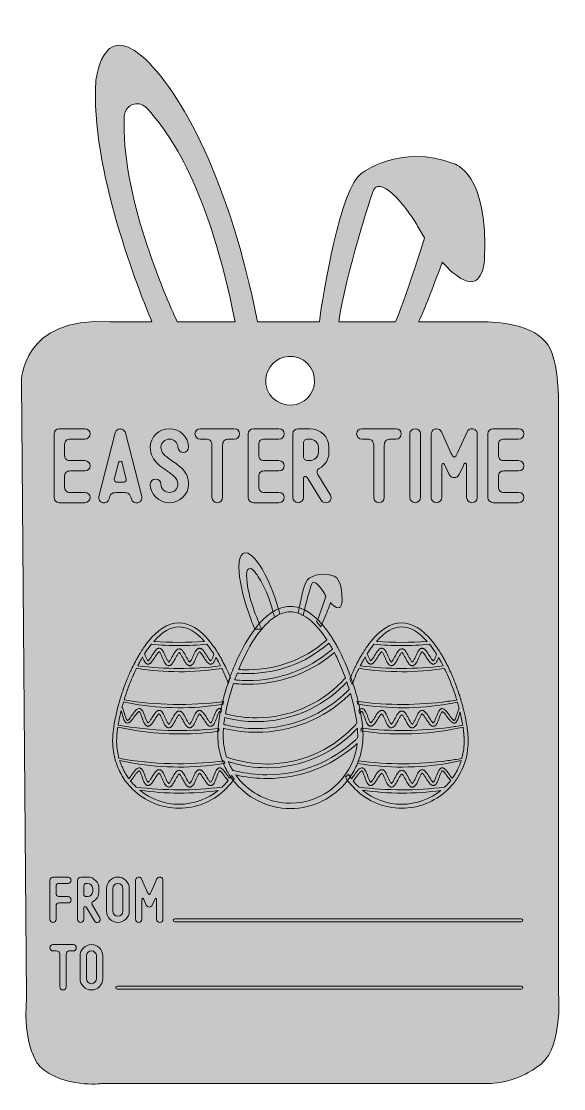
# Model space of a CAD drawing. Extents: x 275 to 738, y -947 to -37.
import ezdxf

# ---------------------------------------------------------------- set-up
doc = ezdxf.new("R2010")
doc.units = 0
doc.header["$MEASUREMENT"] = 0
doc.layers.add('Layer 1', color=7, linetype='Continuous', lineweight=0)

# ---------------------------------------------------------------- blocks, each defined once
blk = doc.blocks.new('Block_2')
at = {"layer": 'Layer 1', "true_color": 0xffdab2, "transparency": 33554687}
h = blk.add_hatch(color=41, dxfattribs=at)
h.dxf.hatch_style = 2
edge = h.paths.add_edge_path()
edge.add_spline(control_points=[(574.59, -182.87), (579.31, -165.17), (602.91, -193.49), (612.34, -210), (614.38, -213.56), (616.63, -217.4), (619.09, -221.31), (619.09, -221.31), (619.09, -221.32), (619.09, -221.32), (618.24, -224), (601.55, -276.75), (594.28, -292.9), (594.28, -292.9), (545.89, -292.9), (545.89, -292.9), (551.88, -252.12), (574.59, -182.87), (574.59, -182.87)], knot_values=[0, 0, 0, 0, 1, 1, 1, 2, 2, 2, 3, 3, 3, 4, 4, 4, 5, 5, 5, 6, 6, 6, 6], degree=3, periodic=0)
edge = h.paths.add_edge_path()
edge.add_spline(control_points=[(525.26, -344.87), (524.46, -354.96), (516.28, -363.14), (506.19, -363.94), (493.36, -364.94), (482.73, -354.32), (483.75, -341.49), (484.54, -331.39), (492.71, -323.22), (502.81, -322.41), (515.65, -321.41), (526.28, -332.04), (525.26, -344.87)], knot_values=[0, 0, 0, 0, 1, 1, 1, 2, 2, 2, 3, 3, 3, 4, 4, 4, 4], degree=3, periodic=0)
edge = h.paths.add_edge_path()
edge.add_spline(control_points=[(408.3, -292.9), (397.8, -270.34), (359.93, -183.87), (363.15, -117.12), (363.6, -107.65), (375.19, -103.33), (381.78, -110.15), (401.71, -130.81), (435.61, -180.65), (457.59, -292.9), (457.59, -292.9), (408.3, -292.9), (408.3, -292.9)], knot_values=[0, 0, 0, 0, 1, 1, 1, 2, 2, 2, 3, 3, 3, 4, 4, 4, 4], degree=3, periodic=0)
edge = h.paths.add_edge_path()
edge.add_spline(control_points=[(733.23, -866.54), (733.23, -866.54), (733.23, -364.97), (733.23, -364.97), (733.23, -338.87), (729.99, -325.34), (727.11, -318.46), (727.11, -318.45), (727.1, -318.44), (727.1, -318.43), (724.5, -310.26), (715.91, -304.31), (715.91, -304.31), (715.91, -304.31), (715.91, -304.33), (715.91, -304.33), (698.84, -291.69), (664.68, -292.9), (664.68, -292.9), (664.68, -292.9), (613.83, -292.9), (613.83, -292.9), (619.1, -282.9), (632.07, -247.76), (634.17, -242.06), (639.8, -248.49), (645.95, -253.94), (652.46, -257.2), (668.97, -265.45), (670.16, -239.5), (670.16, -239.5), (673.69, -165.17), (644.2, -158.1), (644.2, -158.1), (598.19, -140.4), (565.15, -166.36), (565.15, -166.36), (547.81, -177.57), (532.29, -269.86), (529.4, -292.9), (529.4, -292.9), (476.65, -292.9), (476.65, -292.9), (453.52, -174.47), (411.61, -95.11), (377.92, -66.07), (343.7, -36.57), (338.98, -87.31), (338.98, -87.31), (333.83, -161.64), (376.08, -267.58), (386.74, -292.9), (386.74, -292.9), (350.82, -292.9), (350.82, -292.9), (275.46, -288.15), (275.46, -343.9), (275.46, -343.9), (275.46, -343.9), (279.8, -869.01), (279.8, -869.01), (276.69, -913.61), (290.94, -927.86), (290.94, -927.86), (312.01, -947.07), (343.6, -942.73), (343.6, -942.73), (343.6, -942.73), (671.29, -942.73), (671.29, -942.73), (697.3, -942.73), (714.03, -929.1), (714.03, -929.1), (737.56, -916.71), (733.23, -866.54), (733.23, -866.54)], knot_values=[0, 0, 0, 0, 1, 1, 1, 2, 2, 2, 3, 3, 3, 4, 4, 4, 5, 5, 5, 6, 6, 6, 7, 7, 7, 8, 8, 8, 9, 9, 9, 10, 10, 10, 11, 11, 11, 12, 12, 12, 13, 13, 13, 14, 14, 14, 15, 15, 15, 16, 16, 16, 17, 17, 17, 18, 18, 18, 19, 19, 19, 20, 20, 20, 21, 21, 21, 22, 22, 22, 23, 23, 23, 24, 24, 24, 25, 25, 25, 25], degree=3, periodic=0)
at = {"layer": 'Layer 1'}
for points, knots in [([(733.23, -866.54), (733.23, -866.54), (733.23, -364.97), (733.23, -364.97), (733.23, -338.87), (729.99, -325.34), (727.11, -318.46), (727.11, -318.45), (727.1, -318.44), (727.1, -318.43), (724.5, -310.26), (715.91, -304.31), (715.91, -304.31), (715.91, -304.31), (715.91, -304.33), (715.91, -304.33), (698.84, -291.69), (664.68, -292.9), (664.68, -292.9), (664.68, -292.9), (613.83, -292.9), (613.83, -292.9), (619.1, -282.9), (632.07, -247.76), (634.17, -242.06), (639.8, -248.49), (645.95, -253.94), (652.46, -257.2), (668.97, -265.45), (670.16, -239.5), (670.16, -239.5), (673.69, -165.17), (644.2, -158.1), (644.2, -158.1), (598.19, -140.4), (565.15, -166.36), (565.15, -166.36), (547.81, -177.57), (532.29, -269.86), (529.4, -292.9), (529.4, -292.9), (476.65, -292.9), (476.65, -292.9), (453.52, -174.47), (411.61, -95.11), (377.92, -66.07), (343.7, -36.57), (338.98, -87.31), (338.98, -87.31), (333.83, -161.64), (376.08, -267.58), (386.74, -292.9), (386.74, -292.9), (350.82, -292.9), (350.82, -292.9), (275.46, -288.15), (275.46, -343.9), (275.46, -343.9), (275.46, -343.9), (279.8, -869.01), (279.8, -869.01), (276.69, -913.61), (290.94, -927.86), (290.94, -927.86), (312.01, -947.07), (343.6, -942.73), (343.6, -942.73), (343.6, -942.73), (671.29, -942.73), (671.29, -942.73), (697.3, -942.73), (714.03, -929.1), (714.03, -929.1), (737.56, -916.71), (733.23, -866.54), (733.23, -866.54)], [0, 0, 0, 0, 1, 1, 1, 2, 2, 2, 3, 3, 3, 4, 4, 4, 5, 5, 5, 6, 6, 6, 7, 7, 7, 8, 8, 8, 9, 9, 9, 10, 10, 10, 11, 11, 11, 12, 12, 12, 13, 13, 13, 14, 14, 14, 15, 15, 15, 16, 16, 16, 17, 17, 17, 18, 18, 18, 19, 19, 19, 20, 20, 20, 21, 21, 21, 22, 22, 22, 23, 23, 23, 24, 24, 24, 25, 25, 25, 25]), ([(408.3, -292.9), (397.8, -270.34), (359.93, -183.87), (363.15, -117.12), (363.6, -107.65), (375.19, -103.33), (381.78, -110.15), (401.71, -130.81), (435.61, -180.65), (457.59, -292.9), (457.59, -292.9), (408.3, -292.9), (408.3, -292.9)], [0, 0, 0, 0, 1, 1, 1, 2, 2, 2, 3, 3, 3, 4, 4, 4, 4]), ([(574.59, -182.87), (579.31, -165.17), (602.91, -193.49), (612.34, -210), (614.38, -213.56), (616.63, -217.4), (619.09, -221.31), (619.09, -221.31), (619.09, -221.32), (619.09, -221.32), (618.24, -224), (601.55, -276.75), (594.28, -292.9), (594.28, -292.9), (545.89, -292.9), (545.89, -292.9), (551.88, -252.12), (574.59, -182.87), (574.59, -182.87)], [0, 0, 0, 0, 1, 1, 1, 2, 2, 2, 3, 3, 3, 4, 4, 4, 5, 5, 5, 6, 6, 6, 6]), ([(525.26, -344.87), (524.46, -354.96), (516.28, -363.14), (506.19, -363.94), (493.36, -364.94), (482.73, -354.32), (483.75, -341.49), (484.54, -331.39), (492.71, -323.22), (502.81, -322.41), (515.65, -321.41), (526.28, -332.04), (525.26, -344.87)], [0, 0, 0, 0, 1, 1, 1, 2, 2, 2, 3, 3, 3, 4, 4, 4, 4])]:
    blk.add_open_spline(points, degree=3, knots=knots, dxfattribs=at)
blk = doc.blocks.new('Block_1')
at = {"layer": 'Layer 1'}
blk.add_blockref('Block_2', (0, 0), dxfattribs=at)
blk = doc.blocks.new('Block_3')
at = {"layer": 'Layer 1', "true_color": 0x542400, "transparency": 33554687}
h = blk.add_hatch(color=38, dxfattribs=at)
h.dxf.hatch_style = 2
edge = h.paths.add_edge_path()
edge.add_spline(control_points=[(307.8, -384.18), (307.8, -384.18), (329.56, -384.18), (329.56, -384.18), (332.07, -384.18), (334.09, -386.14), (334.09, -388.56), (334.09, -390.98), (332.07, -392.94), (329.56, -392.94), (329.56, -392.94), (316.96, -392.94), (316.96, -392.94), (315.55, -392.94), (314.39, -393.38), (313.59, -394.15), (312.79, -394.91), (312.34, -396.01), (312.34, -397.32), (312.34, -397.32), (312.34, -406.95), (312.34, -406.95), (312.34, -408.01), (312.63, -408.93), (313.17, -409.65), (313.95, -410.71), (315.25, -411.32), (316.87, -411.32), (316.87, -411.32), (329.56, -411.32), (329.56, -411.32), (332.07, -411.32), (334.09, -413.28), (334.09, -415.7), (334.09, -418.12), (332.07, -420.08), (329.56, -420.08), (329.56, -420.08), (316.96, -420.08), (316.96, -420.08), (315.44, -420.08), (314.21, -420.59), (313.41, -421.46), (312.72, -422.2), (312.34, -423.2), (312.34, -424.37), (312.34, -424.37), (312.34, -434), (312.34, -434), (312.34, -435.26), (312.73, -436.32), (313.41, -437.09), (314.2, -437.97), (315.37, -438.47), (316.78, -438.47), (316.78, -438.47), (329.56, -438.47), (329.56, -438.47), (332.07, -438.47), (334.09, -440.43), (334.09, -442.84), (334.09, -445.26), (332.07, -447.22), (329.56, -447.22), (329.56, -447.22), (307.8, -447.22), (307.8, -447.22), (305.3, -447.22), (303.27, -445.26), (303.27, -442.84), (303.27, -442.84), (303.27, -388.56), (303.27, -388.56), (303.27, -386.14), (305.3, -384.18), (307.8, -384.18)], knot_values=[0, 0, 0, 0, 1, 1, 1, 2, 2, 2, 3, 3, 3, 4, 4, 4, 5, 5, 5, 6, 6, 6, 7, 7, 7, 8, 8, 8, 9, 9, 9, 10, 10, 10, 11, 11, 11, 12, 12, 12, 13, 13, 13, 14, 14, 14, 15, 15, 15, 16, 16, 16, 17, 17, 17, 18, 18, 18, 19, 19, 19, 20, 20, 20, 21, 21, 21, 22, 22, 22, 23, 23, 23, 24, 24, 24, 25, 25, 25, 25], degree=3, periodic=0)
h = blk.add_hatch(color=38, dxfattribs=at)
h.dxf.hatch_style = 2
edge = h.paths.add_edge_path()
edge.add_spline(control_points=[(359.73, -411.83), (359.03, -411.83), (358.42, -412.27), (358.21, -412.91), (358.19, -412.99), (358.17, -413.07), (358.15, -413.14), (358.15, -413.14), (354.79, -426.34), (354.79, -426.34), (354.52, -427.48), (354.62, -428.29), (355.06, -428.84), (355.62, -429.56), (356.74, -429.83), (358.32, -429.83), (358.32, -429.83), (361.01, -429.83), (361.01, -429.83), (362.44, -429.83), (363.62, -429.58), (364.28, -428.92), (364.85, -428.35), (365.03, -427.46), (364.62, -426.16), (364.62, -426.16), (361.3, -413.14), (361.3, -413.14), (361.28, -413.09), (361.26, -413), (361.25, -412.93), (361.05, -412.28), (360.43, -411.83), (359.73, -411.83)], knot_values=[0, 0, 0, 0, 1, 1, 1, 2, 2, 2, 3, 3, 3, 4, 4, 4, 5, 5, 5, 6, 6, 6, 7, 7, 7, 8, 8, 8, 9, 9, 9, 10, 10, 10, 11, 11, 11, 11], degree=3, periodic=0)
edge = h.paths.add_edge_path()
edge.add_spline(control_points=[(359.61, -384.31), (360.53, -384.3), (361.43, -384.56), (362.19, -385.04), (363.13, -385.63), (363.85, -386.53), (364.13, -387.62), (364.13, -387.62), (364.13, -387.63), (364.13, -387.63), (364.13, -387.63), (377.98, -441.94), (377.98, -441.94), (378.58, -444.28), (377.09, -446.65), (374.66, -447.22), (372.23, -447.8), (369.77, -446.36), (369.17, -444.02), (368.69, -441.74), (368, -440.38), (366.97, -439.59), (365.94, -438.81), (364.57, -438.59), (362.74, -438.59), (362.74, -438.59), (356.52, -438.59), (356.52, -438.59), (354.33, -438.59), (352.97, -438.98), (352.07, -439.79), (351.08, -440.69), (350.65, -442.09), (350.28, -444.02), (349.68, -446.36), (347.23, -447.8), (344.8, -447.22), (342.37, -446.65), (340.88, -444.28), (341.48, -441.94), (341.48, -441.94), (355.33, -387.63), (355.33, -387.63), (355.33, -387.63), (355.33, -387.62), (355.33, -387.62), (355.58, -386.71), (356.13, -385.91), (356.86, -385.32), (357.62, -384.71), (358.58, -384.33), (359.61, -384.31)], knot_values=[0, 0, 0, 0, 1, 1, 1, 2, 2, 2, 3, 3, 3, 4, 4, 4, 5, 5, 5, 6, 6, 6, 7, 7, 7, 8, 8, 8, 9, 9, 9, 10, 10, 10, 11, 11, 11, 12, 12, 12, 13, 13, 13, 14, 14, 14, 15, 15, 15, 16, 16, 16, 17, 17, 17, 17], degree=3, periodic=0)
h = blk.add_hatch(color=38, dxfattribs=at)
h.dxf.hatch_style = 2
edge = h.paths.add_edge_path()
edge.add_spline(control_points=[(401.63, -384.18), (410.64, -384.18), (417.95, -391.24), (417.95, -399.94), (417.95, -402.36), (415.92, -404.32), (413.41, -404.32), (410.91, -404.32), (408.88, -402.36), (408.88, -399.94), (408.88, -396.07), (405.63, -392.94), (401.63, -392.94), (397.62, -392.94), (394.38, -396.07), (394.38, -399.94), (394.38, -401.66), (394.91, -403.16), (395.82, -404.53), (397.43, -406.94), (400.21, -408.96), (403.26, -411.07), (406.75, -413.47), (410.6, -416.01), (413.48, -419.4), (416.12, -422.51), (417.95, -426.34), (417.95, -431.46), (417.95, -440.17), (410.64, -447.22), (401.63, -447.22), (392.62, -447.22), (385.31, -440.17), (385.31, -431.46), (385.31, -429.04), (387.34, -427.08), (389.84, -427.08), (392.35, -427.08), (394.38, -429.04), (394.38, -431.46), (394.38, -435.33), (397.62, -438.47), (401.63, -438.47), (405.63, -438.47), (408.88, -435.33), (408.88, -431.46), (408.88, -428.59), (407.38, -426.33), (405.14, -424.26), (403.08, -422.37), (400.4, -420.64), (397.68, -418.74), (393.61, -415.9), (389.45, -412.7), (387.14, -408.04), (386, -405.74), (385.31, -403.08), (385.31, -399.94), (385.31, -391.24), (392.62, -384.18), (401.63, -384.18)], knot_values=[0, 0, 0, 0, 1, 1, 1, 2, 2, 2, 3, 3, 3, 4, 4, 4, 5, 5, 5, 6, 6, 6, 7, 7, 7, 8, 8, 8, 9, 9, 9, 10, 10, 10, 11, 11, 11, 12, 12, 12, 13, 13, 13, 14, 14, 14, 15, 15, 15, 16, 16, 16, 17, 17, 17, 18, 18, 18, 19, 19, 19, 20, 20, 20, 20], degree=3, periodic=0)
h = blk.add_hatch(color=38, dxfattribs=at)
h.dxf.hatch_style = 2
edge = h.paths.add_edge_path()
edge.add_spline(control_points=[(427.92, -384.18), (427.92, -384.18), (442.42, -384.18), (442.42, -384.18), (442.42, -384.18), (456.93, -384.18), (456.93, -384.18), (459.43, -384.18), (461.46, -386.14), (461.46, -388.56), (461.46, -390.98), (459.43, -392.94), (456.93, -392.94), (456.93, -392.94), (452.35, -392.94), (452.35, -392.94), (450.41, -392.94), (448.99, -393.45), (448.09, -394.48), (447.33, -395.34), (446.95, -396.57), (446.95, -398.15), (446.95, -398.15), (446.95, -442.84), (446.95, -442.84), (446.95, -445.26), (444.93, -447.22), (442.42, -447.22), (439.92, -447.22), (437.89, -445.26), (437.89, -442.84), (437.89, -442.84), (437.89, -398.34), (437.89, -398.34), (437.89, -396.3), (437.32, -394.86), (436.23, -393.98), (435.37, -393.28), (434.17, -392.94), (432.67, -392.94), (432.67, -392.94), (427.92, -392.94), (427.92, -392.94), (425.41, -392.94), (423.38, -390.98), (423.38, -388.56), (423.38, -386.14), (425.41, -384.18), (427.92, -384.18)], knot_values=[0, 0, 0, 0, 1, 1, 1, 2, 2, 2, 3, 3, 3, 4, 4, 4, 5, 5, 5, 6, 6, 6, 7, 7, 7, 8, 8, 8, 9, 9, 9, 10, 10, 10, 11, 11, 11, 12, 12, 12, 13, 13, 13, 14, 14, 14, 15, 15, 15, 16, 16, 16, 16], degree=3, periodic=0)
h = blk.add_hatch(color=38, dxfattribs=at)
h.dxf.hatch_style = 2
edge = h.paths.add_edge_path()
edge.add_spline(control_points=[(473.24, -384.18), (473.24, -384.18), (495, -384.18), (495, -384.18), (497.5, -384.18), (499.53, -386.14), (499.53, -388.56), (499.53, -390.98), (497.5, -392.94), (495, -392.94), (495, -392.94), (482.4, -392.94), (482.4, -392.94), (480.99, -392.94), (479.83, -393.38), (479.03, -394.15), (478.23, -394.91), (477.78, -396.01), (477.78, -397.32), (477.78, -397.32), (477.78, -406.95), (477.78, -406.95), (477.78, -408.01), (478.07, -408.93), (478.61, -409.65), (479.39, -410.71), (480.69, -411.32), (482.31, -411.32), (482.31, -411.32), (495, -411.32), (495, -411.32), (497.5, -411.32), (499.53, -413.28), (499.53, -415.7), (499.53, -418.12), (497.5, -420.08), (495, -420.08), (495, -420.08), (482.4, -420.08), (482.4, -420.08), (480.88, -420.08), (479.65, -420.59), (478.84, -421.46), (478.16, -422.2), (477.78, -423.2), (477.78, -424.37), (477.78, -424.37), (477.78, -434), (477.78, -434), (477.78, -435.26), (478.17, -436.32), (478.85, -437.09), (479.64, -437.97), (480.81, -438.47), (482.22, -438.47), (482.22, -438.47), (495, -438.47), (495, -438.47), (497.5, -438.47), (499.53, -440.43), (499.53, -442.84), (499.53, -445.26), (497.5, -447.22), (495, -447.22), (495, -447.22), (473.24, -447.22), (473.24, -447.22), (470.74, -447.22), (468.71, -445.26), (468.71, -442.84), (468.71, -442.84), (468.71, -388.56), (468.71, -388.56), (468.71, -386.14), (470.74, -384.18), (473.24, -384.18)], knot_values=[0, 0, 0, 0, 1, 1, 1, 2, 2, 2, 3, 3, 3, 4, 4, 4, 5, 5, 5, 6, 6, 6, 7, 7, 7, 8, 8, 8, 9, 9, 9, 10, 10, 10, 11, 11, 11, 12, 12, 12, 13, 13, 13, 14, 14, 14, 15, 15, 15, 16, 16, 16, 17, 17, 17, 18, 18, 18, 19, 19, 19, 20, 20, 20, 21, 21, 21, 22, 22, 22, 23, 23, 23, 24, 24, 24, 25, 25, 25, 25], degree=3, periodic=0)
h = blk.add_hatch(color=38, dxfattribs=at)
h.dxf.hatch_style = 2
edge = h.paths.add_edge_path()
edge.add_spline(control_points=[(519.47, -392.94), (518.31, -392.94), (517.38, -393.29), (516.76, -393.93), (516.17, -394.53), (515.85, -395.4), (515.85, -396.48), (515.85, -396.48), (515.85, -407.81), (515.85, -407.81), (515.85, -408.82), (516.14, -409.65), (516.67, -410.24), (517.29, -410.94), (518.25, -411.32), (519.48, -411.32), (519.48, -411.32), (521.29, -411.32), (521.29, -411.32), (525.29, -411.32), (528.54, -408.19), (528.54, -404.32), (528.54, -404.32), (528.54, -399.94), (528.54, -399.94), (528.54, -396.07), (525.29, -392.94), (521.29, -392.94), (521.29, -392.94), (519.47, -392.94), (519.47, -392.94)], knot_values=[0, 0, 0, 0, 1, 1, 1, 2, 2, 2, 3, 3, 3, 4, 4, 4, 5, 5, 5, 6, 6, 6, 7, 7, 7, 8, 8, 8, 9, 9, 9, 10, 10, 10, 10], degree=3, periodic=0)
edge = h.paths.add_edge_path()
edge.add_spline(control_points=[(511.32, -384.18), (511.32, -384.18), (521.29, -384.18), (521.29, -384.18), (530.3, -384.18), (537.61, -391.24), (537.61, -399.94), (537.61, -399.94), (537.61, -404.32), (537.61, -404.32), (537.6, -410.09), (534.35, -415.29), (529.31, -418.04), (528.07, -418.81), (527.53, -419.62), (527.41, -420.45), (527.28, -421.35), (527.63, -422.28), (528.11, -423.23), (528.11, -423.23), (538.83, -440.83), (538.83, -440.83), (540.07, -442.88), (539.32, -445.48), (537.15, -446.65), (534.98, -447.82), (532.21, -447.11), (530.96, -445.07), (530.96, -445.07), (519.71, -426.59), (519.71, -426.59), (518.99, -425.42), (518.13, -424.88), (517.4, -424.84), (516.53, -424.79), (515.85, -425.49), (515.85, -426.72), (515.85, -426.72), (515.85, -442.84), (515.85, -442.84), (515.85, -445.26), (513.82, -447.22), (511.32, -447.22), (508.81, -447.22), (506.78, -445.26), (506.78, -442.84), (506.78, -442.84), (506.78, -388.56), (506.78, -388.56), (506.78, -386.14), (508.81, -384.18), (511.32, -384.18)], knot_values=[0, 0, 0, 0, 1, 1, 1, 2, 2, 2, 3, 3, 3, 4, 4, 4, 5, 5, 5, 6, 6, 6, 7, 7, 7, 8, 8, 8, 9, 9, 9, 10, 10, 10, 11, 11, 11, 12, 12, 12, 13, 13, 13, 14, 14, 14, 15, 15, 15, 16, 16, 16, 17, 17, 17, 17], degree=3, periodic=0)
h = blk.add_hatch(color=38, dxfattribs=at)
h.dxf.hatch_style = 2
edge = h.paths.add_edge_path()
edge.add_spline(control_points=[(565.71, -384.18), (565.71, -384.18), (580.21, -384.18), (580.21, -384.18), (580.21, -384.18), (594.72, -384.18), (594.72, -384.18), (597.22, -384.18), (599.25, -386.14), (599.25, -388.56), (599.25, -390.98), (597.22, -392.94), (594.72, -392.94), (594.72, -392.94), (590.14, -392.94), (590.14, -392.94), (588.2, -392.94), (586.78, -393.45), (585.88, -394.48), (585.12, -395.34), (584.74, -396.57), (584.74, -398.15), (584.74, -398.15), (584.74, -442.84), (584.74, -442.84), (584.74, -445.26), (582.72, -447.22), (580.21, -447.22), (577.71, -447.22), (575.68, -445.26), (575.68, -442.84), (575.68, -442.84), (575.68, -398.34), (575.68, -398.34), (575.68, -396.3), (575.11, -394.86), (574.02, -393.98), (573.16, -393.28), (571.96, -392.94), (570.46, -392.94), (570.46, -392.94), (565.71, -392.94), (565.71, -392.94), (563.2, -392.94), (561.17, -390.98), (561.17, -388.56), (561.17, -386.14), (563.2, -384.18), (565.71, -384.18)], knot_values=[0, 0, 0, 0, 1, 1, 1, 2, 2, 2, 3, 3, 3, 4, 4, 4, 5, 5, 5, 6, 6, 6, 7, 7, 7, 8, 8, 8, 9, 9, 9, 10, 10, 10, 11, 11, 11, 12, 12, 12, 13, 13, 13, 14, 14, 14, 15, 15, 15, 16, 16, 16, 16], degree=3, periodic=0)
h = blk.add_hatch(color=38, dxfattribs=at)
h.dxf.hatch_style = 2
edge = h.paths.add_edge_path()
edge.add_spline(control_points=[(611.03, -384.18), (613.53, -384.18), (615.56, -386.14), (615.56, -388.56), (615.56, -388.56), (615.56, -442.84), (615.56, -442.84), (615.56, -445.26), (613.53, -447.22), (611.03, -447.22), (608.53, -447.22), (606.5, -445.26), (606.5, -442.84), (606.5, -442.84), (606.5, -388.56), (606.5, -388.56), (606.5, -386.14), (608.53, -384.18), (611.03, -384.18)], knot_values=[0, 0, 0, 0, 1, 1, 1, 2, 2, 2, 3, 3, 3, 4, 4, 4, 5, 5, 5, 6, 6, 6, 6], degree=3, periodic=0)
h = blk.add_hatch(color=38, dxfattribs=at)
h.dxf.hatch_style = 2
edge = h.paths.add_edge_path()
edge.add_spline(control_points=[(629.19, -384.17), (630.99, -384.16), (632.64, -385.19), (633.37, -386.79), (633.37, -386.79), (641.5, -404.62), (641.5, -404.62), (642.53, -406.98), (643.38, -408.21), (644.2, -408.34), (645.11, -408.49), (645.98, -407.29), (647.02, -404.78), (647.02, -404.78), (655.23, -386.79), (655.23, -386.79), (655.98, -385.13), (657.71, -384.1), (659.57, -384.18), (660.1, -384.21), (660.63, -384.32), (661.11, -384.5), (662.81, -385.15), (663.96, -386.75), (663.96, -388.56), (663.96, -388.56), (663.96, -442.84), (663.96, -442.84), (663.96, -445.26), (661.93, -447.22), (659.43, -447.22), (656.93, -447.22), (654.9, -445.26), (654.9, -442.84), (654.9, -442.84), (654.9, -415.39), (654.9, -415.39), (654.95, -414.22), (654.51, -413.53), (653.93, -413.48), (653.36, -413.43), (652.65, -414), (652.12, -415.33), (652.12, -415.33), (648.54, -423.17), (648.54, -423.17), (647.78, -424.84), (646.07, -425.82), (644.3, -425.78), (642.52, -425.82), (640.81, -424.84), (640.05, -423.17), (640.05, -423.17), (636.46, -415.3), (636.46, -415.3), (635.98, -414.17), (635.27, -413.61), (634.69, -413.63), (634.13, -413.64), (633.7, -414.19), (633.7, -415.27), (633.7, -415.27), (633.7, -442.84), (633.7, -442.84), (633.7, -445.26), (631.67, -447.22), (629.16, -447.22), (626.66, -447.22), (624.63, -445.26), (624.63, -442.84), (624.63, -442.84), (624.63, -388.56), (624.63, -388.56), (624.63, -386.75), (625.78, -385.15), (627.48, -384.5), (627.97, -384.32), (628.49, -384.21), (629.02, -384.18), (629.08, -384.18), (629.14, -384.17), (629.19, -384.17)], knot_values=[0, 0, 0, 0, 1, 1, 1, 2, 2, 2, 3, 3, 3, 4, 4, 4, 5, 5, 5, 6, 6, 6, 7, 7, 7, 8, 8, 8, 9, 9, 9, 10, 10, 10, 11, 11, 11, 12, 12, 12, 13, 13, 13, 14, 14, 14, 15, 15, 15, 16, 16, 16, 17, 17, 17, 18, 18, 18, 19, 19, 19, 20, 20, 20, 21, 21, 21, 22, 22, 22, 23, 23, 23, 24, 24, 24, 25, 25, 25, 26, 26, 26, 27, 27, 27, 27], degree=3, periodic=0)
h = blk.add_hatch(color=38, dxfattribs=at)
h.dxf.hatch_style = 2
edge = h.paths.add_edge_path()
edge.add_spline(control_points=[(677.48, -384.18), (677.48, -384.18), (699.24, -384.18), (699.24, -384.18), (701.74, -384.18), (703.77, -386.14), (703.77, -388.56), (703.77, -390.98), (701.74, -392.94), (699.24, -392.94), (699.24, -392.94), (686.64, -392.94), (686.64, -392.94), (685.23, -392.94), (684.07, -393.38), (683.26, -394.15), (682.46, -394.91), (682.01, -396.01), (682.01, -397.32), (682.01, -397.32), (682.01, -406.95), (682.01, -406.95), (682.01, -408.01), (682.31, -408.93), (682.84, -409.65), (683.63, -410.71), (684.93, -411.32), (686.55, -411.32), (686.55, -411.32), (699.24, -411.32), (699.24, -411.32), (701.74, -411.32), (703.77, -413.28), (703.77, -415.7), (703.77, -418.12), (701.74, -420.08), (699.24, -420.08), (699.24, -420.08), (686.64, -420.08), (686.64, -420.08), (685.12, -420.08), (683.89, -420.59), (683.08, -421.46), (682.39, -422.2), (682.01, -423.2), (682.01, -424.37), (682.01, -424.37), (682.01, -434), (682.01, -434), (682.01, -435.26), (682.41, -436.32), (683.09, -437.09), (683.88, -437.97), (685.05, -438.47), (686.45, -438.47), (686.45, -438.47), (699.24, -438.47), (699.24, -438.47), (701.74, -438.47), (703.77, -440.43), (703.77, -442.84), (703.77, -445.26), (701.74, -447.22), (699.24, -447.22), (699.24, -447.22), (677.48, -447.22), (677.48, -447.22), (674.98, -447.22), (672.95, -445.26), (672.95, -442.84), (672.95, -442.84), (672.95, -388.56), (672.95, -388.56), (672.95, -386.14), (674.98, -384.18), (677.48, -384.18)], knot_values=[0, 0, 0, 0, 1, 1, 1, 2, 2, 2, 3, 3, 3, 4, 4, 4, 5, 5, 5, 6, 6, 6, 7, 7, 7, 8, 8, 8, 9, 9, 9, 10, 10, 10, 11, 11, 11, 12, 12, 12, 13, 13, 13, 14, 14, 14, 15, 15, 15, 16, 16, 16, 17, 17, 17, 18, 18, 18, 19, 19, 19, 20, 20, 20, 21, 21, 21, 22, 22, 22, 23, 23, 23, 24, 24, 24, 25, 25, 25, 25], degree=3, periodic=0)
at = {"layer": 'Layer 1'}
for points, knots in [([(307.8, -384.18), (307.8, -384.18), (329.56, -384.18), (329.56, -384.18), (332.07, -384.18), (334.09, -386.14), (334.09, -388.56), (334.09, -390.98), (332.07, -392.94), (329.56, -392.94), (329.56, -392.94), (316.96, -392.94), (316.96, -392.94), (315.55, -392.94), (314.39, -393.38), (313.59, -394.15), (312.79, -394.91), (312.34, -396.01), (312.34, -397.32), (312.34, -397.32), (312.34, -406.95), (312.34, -406.95), (312.34, -408.01), (312.63, -408.93), (313.17, -409.65), (313.95, -410.71), (315.25, -411.32), (316.87, -411.32), (316.87, -411.32), (329.56, -411.32), (329.56, -411.32), (332.07, -411.32), (334.09, -413.28), (334.09, -415.7), (334.09, -418.12), (332.07, -420.08), (329.56, -420.08), (329.56, -420.08), (316.96, -420.08), (316.96, -420.08), (315.44, -420.08), (314.21, -420.59), (313.41, -421.46), (312.72, -422.2), (312.34, -423.2), (312.34, -424.37), (312.34, -424.37), (312.34, -434), (312.34, -434), (312.34, -435.26), (312.73, -436.32), (313.41, -437.09), (314.2, -437.97), (315.37, -438.47), (316.78, -438.47), (316.78, -438.47), (329.56, -438.47), (329.56, -438.47), (332.07, -438.47), (334.09, -440.43), (334.09, -442.84), (334.09, -445.26), (332.07, -447.22), (329.56, -447.22), (329.56, -447.22), (307.8, -447.22), (307.8, -447.22), (305.3, -447.22), (303.27, -445.26), (303.27, -442.84), (303.27, -442.84), (303.27, -388.56), (303.27, -388.56), (303.27, -386.14), (305.3, -384.18), (307.8, -384.18)], [0, 0, 0, 0, 1, 1, 1, 2, 2, 2, 3, 3, 3, 4, 4, 4, 5, 5, 5, 6, 6, 6, 7, 7, 7, 8, 8, 8, 9, 9, 9, 10, 10, 10, 11, 11, 11, 12, 12, 12, 13, 13, 13, 14, 14, 14, 15, 15, 15, 16, 16, 16, 17, 17, 17, 18, 18, 18, 19, 19, 19, 20, 20, 20, 21, 21, 21, 22, 22, 22, 23, 23, 23, 24, 24, 24, 25, 25, 25, 25]), ([(359.61, -384.31), (360.53, -384.3), (361.43, -384.56), (362.19, -385.04), (363.13, -385.63), (363.85, -386.53), (364.13, -387.62), (364.13, -387.62), (364.13, -387.63), (364.13, -387.63), (364.13, -387.63), (377.98, -441.94), (377.98, -441.94), (378.58, -444.28), (377.09, -446.65), (374.66, -447.22), (372.23, -447.8), (369.77, -446.36), (369.17, -444.02), (368.69, -441.74), (368, -440.38), (366.97, -439.59), (365.94, -438.81), (364.57, -438.59), (362.74, -438.59), (362.74, -438.59), (356.52, -438.59), (356.52, -438.59), (354.33, -438.59), (352.97, -438.98), (352.07, -439.79), (351.08, -440.69), (350.65, -442.09), (350.28, -444.02), (349.68, -446.36), (347.23, -447.8), (344.8, -447.22), (342.37, -446.65), (340.88, -444.28), (341.48, -441.94), (341.48, -441.94), (355.33, -387.63), (355.33, -387.63), (355.33, -387.63), (355.33, -387.62), (355.33, -387.62), (355.58, -386.71), (356.13, -385.91), (356.86, -385.32), (357.62, -384.71), (358.58, -384.33), (359.61, -384.31)], [0, 0, 0, 0, 1, 1, 1, 2, 2, 2, 3, 3, 3, 4, 4, 4, 5, 5, 5, 6, 6, 6, 7, 7, 7, 8, 8, 8, 9, 9, 9, 10, 10, 10, 11, 11, 11, 12, 12, 12, 13, 13, 13, 14, 14, 14, 15, 15, 15, 16, 16, 16, 17, 17, 17, 17]), ([(401.63, -384.18), (410.64, -384.18), (417.95, -391.24), (417.95, -399.94), (417.95, -402.36), (415.92, -404.32), (413.41, -404.32), (410.91, -404.32), (408.88, -402.36), (408.88, -399.94), (408.88, -396.07), (405.63, -392.94), (401.63, -392.94), (397.62, -392.94), (394.38, -396.07), (394.38, -399.94), (394.38, -401.66), (394.91, -403.16), (395.82, -404.53), (397.43, -406.94), (400.21, -408.96), (403.26, -411.07), (406.75, -413.47), (410.6, -416.01), (413.48, -419.4), (416.12, -422.51), (417.95, -426.34), (417.95, -431.46), (417.95, -440.17), (410.64, -447.22), (401.63, -447.22), (392.62, -447.22), (385.31, -440.17), (385.31, -431.46), (385.31, -429.04), (387.34, -427.08), (389.84, -427.08), (392.35, -427.08), (394.38, -429.04), (394.38, -431.46), (394.38, -435.33), (397.62, -438.47), (401.63, -438.47), (405.63, -438.47), (408.88, -435.33), (408.88, -431.46), (408.88, -428.59), (407.38, -426.33), (405.14, -424.26), (403.08, -422.37), (400.4, -420.64), (397.68, -418.74), (393.61, -415.9), (389.45, -412.7), (387.14, -408.04), (386, -405.74), (385.31, -403.08), (385.31, -399.94), (385.31, -391.24), (392.62, -384.18), (401.63, -384.18)], [0, 0, 0, 0, 1, 1, 1, 2, 2, 2, 3, 3, 3, 4, 4, 4, 5, 5, 5, 6, 6, 6, 7, 7, 7, 8, 8, 8, 9, 9, 9, 10, 10, 10, 11, 11, 11, 12, 12, 12, 13, 13, 13, 14, 14, 14, 15, 15, 15, 16, 16, 16, 17, 17, 17, 18, 18, 18, 19, 19, 19, 20, 20, 20, 20]), ([(427.92, -384.18), (427.92, -384.18), (442.42, -384.18), (442.42, -384.18), (442.42, -384.18), (456.93, -384.18), (456.93, -384.18), (459.43, -384.18), (461.46, -386.14), (461.46, -388.56), (461.46, -390.98), (459.43, -392.94), (456.93, -392.94), (456.93, -392.94), (452.35, -392.94), (452.35, -392.94), (450.41, -392.94), (448.99, -393.45), (448.09, -394.48), (447.33, -395.34), (446.95, -396.57), (446.95, -398.15), (446.95, -398.15), (446.95, -442.84), (446.95, -442.84), (446.95, -445.26), (444.93, -447.22), (442.42, -447.22), (439.92, -447.22), (437.89, -445.26), (437.89, -442.84), (437.89, -442.84), (437.89, -398.34), (437.89, -398.34), (437.89, -396.3), (437.32, -394.86), (436.23, -393.98), (435.37, -393.28), (434.17, -392.94), (432.67, -392.94), (432.67, -392.94), (427.92, -392.94), (427.92, -392.94), (425.41, -392.94), (423.38, -390.98), (423.38, -388.56), (423.38, -386.14), (425.41, -384.18), (427.92, -384.18)], [0, 0, 0, 0, 1, 1, 1, 2, 2, 2, 3, 3, 3, 4, 4, 4, 5, 5, 5, 6, 6, 6, 7, 7, 7, 8, 8, 8, 9, 9, 9, 10, 10, 10, 11, 11, 11, 12, 12, 12, 13, 13, 13, 14, 14, 14, 15, 15, 15, 16, 16, 16, 16]), ([(473.24, -384.18), (473.24, -384.18), (495, -384.18), (495, -384.18), (497.5, -384.18), (499.53, -386.14), (499.53, -388.56), (499.53, -390.98), (497.5, -392.94), (495, -392.94), (495, -392.94), (482.4, -392.94), (482.4, -392.94), (480.99, -392.94), (479.83, -393.38), (479.03, -394.15), (478.23, -394.91), (477.78, -396.01), (477.78, -397.32), (477.78, -397.32), (477.78, -406.95), (477.78, -406.95), (477.78, -408.01), (478.07, -408.93), (478.61, -409.65), (479.39, -410.71), (480.69, -411.32), (482.31, -411.32), (482.31, -411.32), (495, -411.32), (495, -411.32), (497.5, -411.32), (499.53, -413.28), (499.53, -415.7), (499.53, -418.12), (497.5, -420.08), (495, -420.08), (495, -420.08), (482.4, -420.08), (482.4, -420.08), (480.88, -420.08), (479.65, -420.59), (478.84, -421.46), (478.16, -422.2), (477.78, -423.2), (477.78, -424.37), (477.78, -424.37), (477.78, -434), (477.78, -434), (477.78, -435.26), (478.17, -436.32), (478.85, -437.09), (479.64, -437.97), (480.81, -438.47), (482.22, -438.47), (482.22, -438.47), (495, -438.47), (495, -438.47), (497.5, -438.47), (499.53, -440.43), (499.53, -442.84), (499.53, -445.26), (497.5, -447.22), (495, -447.22), (495, -447.22), (473.24, -447.22), (473.24, -447.22), (470.74, -447.22), (468.71, -445.26), (468.71, -442.84), (468.71, -442.84), (468.71, -388.56), (468.71, -388.56), (468.71, -386.14), (470.74, -384.18), (473.24, -384.18)], [0, 0, 0, 0, 1, 1, 1, 2, 2, 2, 3, 3, 3, 4, 4, 4, 5, 5, 5, 6, 6, 6, 7, 7, 7, 8, 8, 8, 9, 9, 9, 10, 10, 10, 11, 11, 11, 12, 12, 12, 13, 13, 13, 14, 14, 14, 15, 15, 15, 16, 16, 16, 17, 17, 17, 18, 18, 18, 19, 19, 19, 20, 20, 20, 21, 21, 21, 22, 22, 22, 23, 23, 23, 24, 24, 24, 25, 25, 25, 25]), ([(511.32, -384.18), (511.32, -384.18), (521.29, -384.18), (521.29, -384.18), (530.3, -384.18), (537.61, -391.24), (537.61, -399.94), (537.61, -399.94), (537.61, -404.32), (537.61, -404.32), (537.6, -410.09), (534.35, -415.29), (529.31, -418.04), (528.07, -418.81), (527.53, -419.62), (527.41, -420.45), (527.28, -421.35), (527.63, -422.28), (528.11, -423.23), (528.11, -423.23), (538.83, -440.83), (538.83, -440.83), (540.07, -442.88), (539.32, -445.48), (537.15, -446.65), (534.98, -447.82), (532.21, -447.11), (530.96, -445.07), (530.96, -445.07), (519.71, -426.59), (519.71, -426.59), (518.99, -425.42), (518.13, -424.88), (517.4, -424.84), (516.53, -424.79), (515.85, -425.49), (515.85, -426.72), (515.85, -426.72), (515.85, -442.84), (515.85, -442.84), (515.85, -445.26), (513.82, -447.22), (511.32, -447.22), (508.81, -447.22), (506.78, -445.26), (506.78, -442.84), (506.78, -442.84), (506.78, -388.56), (506.78, -388.56), (506.78, -386.14), (508.81, -384.18), (511.32, -384.18)], [0, 0, 0, 0, 1, 1, 1, 2, 2, 2, 3, 3, 3, 4, 4, 4, 5, 5, 5, 6, 6, 6, 7, 7, 7, 8, 8, 8, 9, 9, 9, 10, 10, 10, 11, 11, 11, 12, 12, 12, 13, 13, 13, 14, 14, 14, 15, 15, 15, 16, 16, 16, 17, 17, 17, 17]), ([(565.71, -384.18), (565.71, -384.18), (580.21, -384.18), (580.21, -384.18), (580.21, -384.18), (594.72, -384.18), (594.72, -384.18), (597.22, -384.18), (599.25, -386.14), (599.25, -388.56), (599.25, -390.98), (597.22, -392.94), (594.72, -392.94), (594.72, -392.94), (590.14, -392.94), (590.14, -392.94), (588.2, -392.94), (586.78, -393.45), (585.88, -394.48), (585.12, -395.34), (584.74, -396.57), (584.74, -398.15), (584.74, -398.15), (584.74, -442.84), (584.74, -442.84), (584.74, -445.26), (582.72, -447.22), (580.21, -447.22), (577.71, -447.22), (575.68, -445.26), (575.68, -442.84), (575.68, -442.84), (575.68, -398.34), (575.68, -398.34), (575.68, -396.3), (575.11, -394.86), (574.02, -393.98), (573.16, -393.28), (571.96, -392.94), (570.46, -392.94), (570.46, -392.94), (565.71, -392.94), (565.71, -392.94), (563.2, -392.94), (561.17, -390.98), (561.17, -388.56), (561.17, -386.14), (563.2, -384.18), (565.71, -384.18)], [0, 0, 0, 0, 1, 1, 1, 2, 2, 2, 3, 3, 3, 4, 4, 4, 5, 5, 5, 6, 6, 6, 7, 7, 7, 8, 8, 8, 9, 9, 9, 10, 10, 10, 11, 11, 11, 12, 12, 12, 13, 13, 13, 14, 14, 14, 15, 15, 15, 16, 16, 16, 16]), ([(611.03, -384.18), (613.53, -384.18), (615.56, -386.14), (615.56, -388.56), (615.56, -388.56), (615.56, -442.84), (615.56, -442.84), (615.56, -445.26), (613.53, -447.22), (611.03, -447.22), (608.53, -447.22), (606.5, -445.26), (606.5, -442.84), (606.5, -442.84), (606.5, -388.56), (606.5, -388.56), (606.5, -386.14), (608.53, -384.18), (611.03, -384.18)], [0, 0, 0, 0, 1, 1, 1, 2, 2, 2, 3, 3, 3, 4, 4, 4, 5, 5, 5, 6, 6, 6, 6]), ([(629.19, -384.17), (630.99, -384.16), (632.64, -385.19), (633.37, -386.79), (633.37, -386.79), (641.5, -404.62), (641.5, -404.62), (642.53, -406.98), (643.38, -408.21), (644.2, -408.34), (645.11, -408.49), (645.98, -407.29), (647.02, -404.78), (647.02, -404.78), (655.23, -386.79), (655.23, -386.79), (655.98, -385.13), (657.71, -384.1), (659.57, -384.18), (660.1, -384.21), (660.63, -384.32), (661.11, -384.5), (662.81, -385.15), (663.96, -386.75), (663.96, -388.56), (663.96, -388.56), (663.96, -442.84), (663.96, -442.84), (663.96, -445.26), (661.93, -447.22), (659.43, -447.22), (656.93, -447.22), (654.9, -445.26), (654.9, -442.84), (654.9, -442.84), (654.9, -415.39), (654.9, -415.39), (654.95, -414.22), (654.51, -413.53), (653.93, -413.48), (653.36, -413.43), (652.65, -414), (652.12, -415.33), (652.12, -415.33), (648.54, -423.17), (648.54, -423.17), (647.78, -424.84), (646.07, -425.82), (644.3, -425.78), (642.52, -425.82), (640.81, -424.84), (640.05, -423.17), (640.05, -423.17), (636.46, -415.3), (636.46, -415.3), (635.98, -414.17), (635.27, -413.61), (634.69, -413.63), (634.13, -413.64), (633.7, -414.19), (633.7, -415.27), (633.7, -415.27), (633.7, -442.84), (633.7, -442.84), (633.7, -445.26), (631.67, -447.22), (629.16, -447.22), (626.66, -447.22), (624.63, -445.26), (624.63, -442.84), (624.63, -442.84), (624.63, -388.56), (624.63, -388.56), (624.63, -386.75), (625.78, -385.15), (627.48, -384.5), (627.97, -384.32), (628.49, -384.21), (629.02, -384.18), (629.08, -384.18), (629.14, -384.17), (629.19, -384.17)], [0, 0, 0, 0, 1, 1, 1, 2, 2, 2, 3, 3, 3, 4, 4, 4, 5, 5, 5, 6, 6, 6, 7, 7, 7, 8, 8, 8, 9, 9, 9, 10, 10, 10, 11, 11, 11, 12, 12, 12, 13, 13, 13, 14, 14, 14, 15, 15, 15, 16, 16, 16, 17, 17, 17, 18, 18, 18, 19, 19, 19, 20, 20, 20, 21, 21, 21, 22, 22, 22, 23, 23, 23, 24, 24, 24, 25, 25, 25, 26, 26, 26, 27, 27, 27, 27]), ([(677.48, -384.18), (677.48, -384.18), (699.24, -384.18), (699.24, -384.18), (701.74, -384.18), (703.77, -386.14), (703.77, -388.56), (703.77, -390.98), (701.74, -392.94), (699.24, -392.94), (699.24, -392.94), (686.64, -392.94), (686.64, -392.94), (685.23, -392.94), (684.07, -393.38), (683.26, -394.15), (682.46, -394.91), (682.01, -396.01), (682.01, -397.32), (682.01, -397.32), (682.01, -406.95), (682.01, -406.95), (682.01, -408.01), (682.31, -408.93), (682.84, -409.65), (683.63, -410.71), (684.93, -411.32), (686.55, -411.32), (686.55, -411.32), (699.24, -411.32), (699.24, -411.32), (701.74, -411.32), (703.77, -413.28), (703.77, -415.7), (703.77, -418.12), (701.74, -420.08), (699.24, -420.08), (699.24, -420.08), (686.64, -420.08), (686.64, -420.08), (685.12, -420.08), (683.89, -420.59), (683.08, -421.46), (682.39, -422.2), (682.01, -423.2), (682.01, -424.37), (682.01, -424.37), (682.01, -434), (682.01, -434), (682.01, -435.26), (682.41, -436.32), (683.09, -437.09), (683.88, -437.97), (685.05, -438.47), (686.45, -438.47), (686.45, -438.47), (699.24, -438.47), (699.24, -438.47), (701.74, -438.47), (703.77, -440.43), (703.77, -442.84), (703.77, -445.26), (701.74, -447.22), (699.24, -447.22), (699.24, -447.22), (677.48, -447.22), (677.48, -447.22), (674.98, -447.22), (672.95, -445.26), (672.95, -442.84), (672.95, -442.84), (672.95, -388.56), (672.95, -388.56), (672.95, -386.14), (674.98, -384.18), (677.48, -384.18)], [0, 0, 0, 0, 1, 1, 1, 2, 2, 2, 3, 3, 3, 4, 4, 4, 5, 5, 5, 6, 6, 6, 7, 7, 7, 8, 8, 8, 9, 9, 9, 10, 10, 10, 11, 11, 11, 12, 12, 12, 13, 13, 13, 14, 14, 14, 15, 15, 15, 16, 16, 16, 17, 17, 17, 18, 18, 18, 19, 19, 19, 20, 20, 20, 21, 21, 21, 22, 22, 22, 23, 23, 23, 24, 24, 24, 25, 25, 25, 25]), ([(519.47, -392.94), (518.31, -392.94), (517.38, -393.29), (516.76, -393.93), (516.17, -394.53), (515.85, -395.4), (515.85, -396.48), (515.85, -396.48), (515.85, -407.81), (515.85, -407.81), (515.85, -408.82), (516.14, -409.65), (516.67, -410.24), (517.29, -410.94), (518.25, -411.32), (519.48, -411.32), (519.48, -411.32), (521.29, -411.32), (521.29, -411.32), (525.29, -411.32), (528.54, -408.19), (528.54, -404.32), (528.54, -404.32), (528.54, -399.94), (528.54, -399.94), (528.54, -396.07), (525.29, -392.94), (521.29, -392.94), (521.29, -392.94), (519.47, -392.94), (519.47, -392.94)], [0, 0, 0, 0, 1, 1, 1, 2, 2, 2, 3, 3, 3, 4, 4, 4, 5, 5, 5, 6, 6, 6, 7, 7, 7, 8, 8, 8, 9, 9, 9, 10, 10, 10, 10]), ([(359.73, -411.83), (359.03, -411.83), (358.42, -412.27), (358.21, -412.91), (358.19, -412.99), (358.17, -413.07), (358.15, -413.14), (358.15, -413.14), (354.79, -426.34), (354.79, -426.34), (354.52, -427.48), (354.62, -428.29), (355.06, -428.84), (355.62, -429.56), (356.74, -429.83), (358.32, -429.83), (358.32, -429.83), (361.01, -429.83), (361.01, -429.83), (362.44, -429.83), (363.62, -429.58), (364.28, -428.92), (364.85, -428.35), (365.03, -427.46), (364.62, -426.16), (364.62, -426.16), (361.3, -413.14), (361.3, -413.14), (361.28, -413.09), (361.26, -413), (361.25, -412.93), (361.05, -412.28), (360.43, -411.83), (359.73, -411.83)], [0, 0, 0, 0, 1, 1, 1, 2, 2, 2, 3, 3, 3, 4, 4, 4, 5, 5, 5, 6, 6, 6, 7, 7, 7, 8, 8, 8, 9, 9, 9, 10, 10, 10, 11, 11, 11, 11])]:
    blk.add_open_spline(points, degree=3, knots=knots, dxfattribs=at)
blk = doc.blocks.new('Block_6')
at = {"layer": 'Layer 1', "true_color": 0x542400, "transparency": 33554687}
h = blk.add_hatch(color=38, dxfattribs=at)
h.dxf.hatch_style = 2
edge = h.paths.add_edge_path()
edge.add_spline(control_points=[(640.2, -685.54), (638.93, -687.05), (637.57, -688.49), (636.15, -689.85), (636.14, -689.85), (636.14, -689.85), (636.14, -689.85), (611.89, -692.98), (587.27, -692.87), (563.02, -689.76), (561.75, -688.54), (560.54, -687.27), (559.38, -685.92), (559.38, -685.92), (559.37, -685.92), (559.37, -685.92), (558.96, -685.44), (558.56, -684.95), (558.16, -684.45), (558.83, -683.82), (559.35, -683.17), (559.87, -682.52), (560.46, -681.77), (561.01, -681.01), (561.56, -680.27), (562.12, -679.52), (562.65, -678.78), (563.22, -678.09), (563.49, -677.74), (563.77, -677.4), (564.06, -677.09), (564.35, -676.78), (564.64, -676.49), (564.93, -676.27), (565.21, -676.05), (565.5, -675.91), (565.58, -675.9), (565.59, -675.9), (565.59, -675.9), (565.59, -675.9), (565.61, -675.92), (565.67, -675.95), (565.75, -676.04), (565.93, -676.22), (566.14, -676.55), (566.33, -676.9), (566.52, -677.25), (566.71, -677.63), (566.87, -678.04), (567.56, -679.66), (568.11, -681.44), (568.79, -683.22), (569.13, -684.11), (569.48, -685.01), (569.98, -685.94), (570.24, -686.4), (570.51, -686.87), (570.95, -687.35), (571.05, -687.47), (571.19, -687.59), (571.31, -687.71), (571.44, -687.83), (571.62, -687.95), (571.77, -688.05), (571.96, -688.15), (572.16, -688.26), (572.38, -688.34), (572.62, -688.39), (572.85, -688.46), (573.12, -688.45), (573.25, -688.45), (573.39, -688.45), (573.51, -688.43), (573.63, -688.41), (573.74, -688.38), (573.86, -688.36), (574.1, -688.3), (574.25, -688.21), (574.44, -688.13), (574.61, -688.04), (574.74, -687.95), (574.9, -687.85), (575.04, -687.75), (575.15, -687.66), (575.27, -687.56), (575.74, -687.16), (576.08, -686.76), (576.41, -686.36), (577.05, -685.56), (577.6, -684.75), (578.11, -683.96), (579.13, -682.37), (580.06, -680.76), (581.1, -679.38), (581.35, -679.05), (581.62, -678.71), (581.87, -678.45), (582.13, -678.19), (582.4, -677.97), (582.55, -677.9), (582.65, -677.98), (582.86, -678.19), (583.03, -678.44), (583.47, -679.05), (583.87, -679.84), (584.25, -680.64), (584.63, -681.45), (585, -682.29), (585.37, -683.14), (585.74, -684), (586.12, -684.87), (586.56, -685.74), (587.01, -686.62), (587.45, -687.5), (588.22, -688.42), (588.42, -688.65), (588.64, -688.88), (588.93, -689.11), (589.21, -689.34), (589.59, -689.56), (590.05, -689.71), (590.3, -689.76), (590.56, -689.82), (590.83, -689.81), (591.1, -689.8), (591.38, -689.76), (591.6, -689.68), (591.71, -689.65), (591.84, -689.6), (591.93, -689.56), (591.93, -689.56), (592.21, -689.42), (592.21, -689.42), (592.41, -689.31), (592.53, -689.21), (592.69, -689.1), (593.23, -688.67), (593.58, -688.23), (593.91, -687.8), (594.24, -687.37), (594.51, -686.94), (594.77, -686.52), (595.79, -684.84), (596.6, -683.16), (597.49, -681.58), (597.92, -680.8), (598.38, -680.04), (598.85, -679.4), (599.09, -679.1), (599.34, -678.81), (599.54, -678.65), (599.58, -678.63), (599.63, -678.58), (599.66, -678.57), (599.67, -678.57), (599.67, -678.57), (599.68, -678.57), (599.72, -678.6), (599.76, -678.64), (599.81, -678.67), (599.81, -678.67), (599.97, -678.82), (599.97, -678.82), (600.2, -679.04), (600.44, -679.35), (600.68, -679.68), (601.15, -680.35), (601.6, -681.12), (602.04, -681.91), (602.93, -683.5), (603.74, -685.18), (604.81, -686.87), (605.08, -687.29), (605.37, -687.71), (605.73, -688.15), (606.09, -688.57), (606.48, -689.02), (607.17, -689.43), (607.17, -689.43), (607.44, -689.57), (607.44, -689.57), (607.53, -689.62), (607.66, -689.66), (607.77, -689.69), (607.89, -689.73), (608, -689.77), (608.13, -689.79), (608.26, -689.81), (608.4, -689.82), (608.53, -689.83), (608.8, -689.84), (609.05, -689.79), (609.3, -689.74), (609.52, -689.67), (609.76, -689.58), (609.94, -689.48), (610.68, -689.07), (611.08, -688.58), (611.44, -688.14), (612.13, -687.23), (612.59, -686.36), (613.02, -685.49), (613.45, -684.62), (613.83, -683.75), (614.21, -682.9), (614.59, -682.05), (614.95, -681.22), (615.34, -680.42), (615.54, -680.03), (615.74, -679.63), (615.95, -679.27), (616.16, -678.92), (616.38, -678.57), (616.59, -678.3), (616.73, -678.11), (616.89, -677.98), (616.97, -677.92), (616.98, -677.92), (616.99, -677.93), (617, -677.93), (617.03, -677.94), (617.05, -677.96), (617.08, -677.98), (617.27, -678.1), (617.55, -678.34), (617.81, -678.63), (618.08, -678.92), (618.34, -679.24), (618.6, -679.6), (619.63, -681), (620.56, -682.6), (621.6, -684.19), (622.13, -684.98), (622.66, -685.79), (623.34, -686.59), (623.68, -686.98), (624.05, -687.38), (624.56, -687.77), (624.81, -687.96), (625.12, -688.15), (625.5, -688.3), (625.7, -688.38), (625.93, -688.44), (626.16, -688.47), (626.42, -688.48), (626.69, -688.5), (626.92, -688.44), (627.04, -688.41), (627.16, -688.38), (627.28, -688.35), (627.38, -688.31), (627.48, -688.27), (627.59, -688.22), (627.8, -688.13), (627.95, -688.02), (628.11, -687.9), (628.42, -687.67), (628.65, -687.43), (628.84, -687.2), (629.23, -686.73), (629.5, -686.26), (629.75, -685.8), (630.23, -684.88), (630.59, -683.99), (630.93, -683.1), (631.61, -681.33), (632.18, -679.55), (632.87, -677.95), (633.06, -677.54), (633.24, -677.16), (633.44, -676.82), (633.63, -676.48), (633.85, -676.16), (634.02, -676.01), (634.06, -675.99), (634.1, -675.95), (634.12, -675.94), (634.13, -675.94), (634.14, -675.93), (634.14, -675.93), (634.13, -675.93), (634.13, -675.93), (634.13, -675.93), (634.13, -675.92), (634.13, -675.92), (634.14, -675.93), (634.14, -675.93), (634.14, -675.93), (634.14, -675.93), (634.16, -675.93), (634.17, -675.93), (634.18, -675.93), (634.31, -675.95), (634.62, -676.12), (634.9, -676.36), (635.48, -676.83), (636.07, -677.5), (636.62, -678.2), (637.18, -678.89), (637.72, -679.63), (638.28, -680.37), (638.83, -681.12), (639.39, -681.87), (639.99, -682.62), (640.41, -683.14), (640.83, -683.65), (641.32, -684.15), (640.96, -684.62), (640.59, -685.09), (640.2, -685.54)], knot_values=[0, 0, 0, 0, 1, 1, 1, 2, 2, 2, 3, 3, 3, 4, 4, 4, 5, 5, 5, 6, 6, 6, 7, 7, 7, 8, 8, 8, 9, 9, 9, 10, 10, 10, 11, 11, 11, 12, 12, 12, 13, 13, 13, 14, 14, 14, 15, 15, 15, 16, 16, 16, 17, 17, 17, 18, 18, 18, 19, 19, 19, 20, 20, 20, 21, 21, 21, 22, 22, 22, 23, 23, 23, 24, 24, 24, 25, 25, 25, 26, 26, 26, 27, 27, 27, 28, 28, 28, 29, 29, 29, 30, 30, 30, 31, 31, 31, 32, 32, 32, 33, 33, 33, 34, 34, 34, 35, 35, 35, 36, 36, 36, 37, 37, 37, 38, 38, 38, 39, 39, 39, 40, 40, 40, 41, 41, 41, 42, 42, 42, 43, 43, 43, 44, 44, 44, 45, 45, 45, 46, 46, 46, 47, 47, 47, 48, 48, 48, 49, 49, 49, 50, 50, 50, 51, 51, 51, 52, 52, 52, 53, 53, 53, 54, 54, 54, 55, 55, 55, 56, 56, 56, 57, 57, 57, 58, 58, 58, 59, 59, 59, 60, 60, 60, 61, 61, 61, 62, 62, 62, 63, 63, 63, 64, 64, 64, 65, 65, 65, 66, 66, 66, 67, 67, 67, 68, 68, 68, 69, 69, 69, 70, 70, 70, 71, 71, 71, 72, 72, 72, 73, 73, 73, 74, 74, 74, 75, 75, 75, 76, 76, 76, 77, 77, 77, 78, 78, 78, 79, 79, 79, 80, 80, 80, 81, 81, 81, 82, 82, 82, 83, 83, 83, 84, 84, 84, 85, 85, 85, 86, 86, 86, 87, 87, 87, 88, 88, 88, 89, 89, 89, 90, 90, 90, 91, 91, 91, 92, 92, 92, 93, 93, 93, 94, 94, 94, 95, 95, 95, 96, 96, 96, 97, 97, 97, 98, 98, 98, 99, 99, 99, 100, 100, 100, 101, 101, 101, 102, 102, 102, 103, 103, 103, 103], degree=3, periodic=0)
edge = h.paths.add_edge_path()
edge.add_spline(control_points=[(599.58, -704.46), (587.23, -704.46), (575.5, -700.19), (566.11, -692.49), (588.25, -695.75), (610.85, -695.78), (633, -692.61), (623.82, -700.07), (612.17, -704.46), (599.58, -704.46)], knot_values=[0, 0, 0, 0, 1, 1, 1, 2, 2, 2, 3, 3, 3, 3], degree=3, periodic=0)
edge = h.paths.add_edge_path()
edge.add_spline(control_points=[(564.28, -586.34), (564.87, -585.17), (565.47, -584.03), (566.08, -582.92), (566.85, -581.51), (567.63, -580.15), (568.41, -578.83), (568.43, -578.8), (568.44, -578.78), (568.46, -578.75), (568.57, -579.05), (568.68, -579.35), (568.79, -579.65), (569.13, -580.54), (569.48, -581.44), (569.98, -582.36), (570.24, -582.82), (570.51, -583.3), (570.95, -583.78), (571.05, -583.89), (571.19, -584.02), (571.31, -584.13), (571.44, -584.25), (571.62, -584.37), (571.77, -584.48), (571.96, -584.58), (572.16, -584.68), (572.38, -584.76), (572.62, -584.82), (572.85, -584.89), (573.12, -584.88), (573.25, -584.88), (573.39, -584.87), (573.51, -584.86), (573.63, -584.84), (573.74, -584.81), (573.86, -584.78), (574.1, -584.73), (574.25, -584.64), (574.44, -584.55), (574.61, -584.46), (574.74, -584.37), (574.9, -584.27), (575.04, -584.18), (575.15, -584.08), (575.27, -583.98), (575.74, -583.59), (576.08, -583.19), (576.41, -582.78), (577.05, -581.99), (577.6, -581.18), (578.11, -580.39), (579.13, -578.8), (580.06, -577.19), (581.1, -575.81), (581.35, -575.47), (581.62, -575.14), (581.87, -574.87), (582.13, -574.61), (582.4, -574.39), (582.55, -574.32), (582.65, -574.41), (582.86, -574.61), (583.03, -574.86), (583.47, -575.48), (583.87, -576.26), (584.25, -577.07), (584.63, -577.87), (585, -578.71), (585.37, -579.57), (585.74, -580.43), (586.12, -581.29), (586.56, -582.17), (587.01, -583.05), (587.45, -583.93), (588.22, -584.84), (588.42, -585.07), (588.64, -585.31), (588.93, -585.53), (589.21, -585.76), (589.59, -585.99), (590.05, -586.13), (590.3, -586.19), (590.56, -586.25), (590.83, -586.24), (591.1, -586.22), (591.38, -586.19), (591.6, -586.11), (591.71, -586.07), (591.84, -586.03), (591.93, -585.99), (591.93, -585.99), (592.21, -585.84), (592.21, -585.84), (592.41, -585.74), (592.53, -585.63), (592.69, -585.52), (593.23, -585.09), (593.58, -584.66), (593.91, -584.22), (594.24, -583.79), (594.51, -583.37), (594.77, -582.95), (595.79, -581.26), (596.6, -579.58), (597.49, -578.01), (597.92, -577.22), (598.38, -576.46), (598.85, -575.83), (599.09, -575.52), (599.34, -575.24), (599.54, -575.08), (599.58, -575.05), (599.63, -575.01), (599.66, -574.99), (599.67, -574.99), (599.67, -575), (599.68, -575), (599.72, -575.03), (599.76, -575.06), (599.81, -575.09), (599.81, -575.09), (599.97, -575.24), (599.97, -575.24), (600.2, -575.47), (600.44, -575.77), (600.68, -576.1), (601.15, -576.78), (601.6, -577.55), (602.04, -578.34), (602.93, -579.93), (603.74, -581.6), (604.81, -583.29), (605.08, -583.72), (605.37, -584.14), (605.73, -584.57), (606.09, -584.99), (606.48, -585.44), (607.17, -585.85), (607.17, -585.85), (607.44, -586), (607.44, -586), (607.53, -586.05), (607.66, -586.08), (607.77, -586.12), (607.89, -586.15), (608, -586.2), (608.13, -586.21), (608.26, -586.23), (608.4, -586.25), (608.53, -586.25), (608.8, -586.27), (609.05, -586.21), (609.3, -586.16), (609.52, -586.09), (609.76, -586.01), (609.94, -585.91), (610.68, -585.49), (611.08, -585.01), (611.44, -584.56), (612.13, -583.66), (612.59, -582.78), (613.02, -581.91), (613.45, -581.04), (613.83, -580.18), (614.21, -579.33), (614.59, -578.48), (614.95, -577.65), (615.34, -576.85), (615.54, -576.45), (615.74, -576.06), (615.95, -575.7), (616.16, -575.34), (616.38, -574.99), (616.59, -574.73), (616.73, -574.54), (616.89, -574.41), (616.97, -574.35), (616.98, -574.35), (616.99, -574.35), (617, -574.36), (617.03, -574.37), (617.05, -574.39), (617.08, -574.41), (617.27, -574.53), (617.55, -574.77), (617.81, -575.06), (618.08, -575.35), (618.34, -575.67), (618.6, -576.02), (619.63, -577.42), (620.56, -579.03), (621.6, -580.62), (622.13, -581.41), (622.66, -582.21), (623.34, -583.01), (623.68, -583.41), (624.05, -583.81), (624.56, -584.2), (624.81, -584.39), (625.12, -584.58), (625.5, -584.73), (625.7, -584.8), (625.93, -584.86), (626.16, -584.9), (626.42, -584.91), (626.69, -584.93), (626.92, -584.87), (627.04, -584.84), (627.16, -584.81), (627.28, -584.78), (627.38, -584.74), (627.48, -584.69), (627.59, -584.65), (627.8, -584.55), (627.95, -584.44), (628.11, -584.33), (628.42, -584.1), (628.65, -583.86), (628.84, -583.63), (629.23, -583.15), (629.5, -582.68), (629.75, -582.23), (630.23, -581.31), (630.59, -580.41), (630.93, -579.52), (630.96, -579.44), (630.99, -579.36), (631.02, -579.28), (631.6, -580.25), (632.18, -581.27), (632.76, -582.32), (632.88, -582.53), (633, -582.74), (633.11, -582.96), (633.49, -583.66), (633.88, -584.37), (634.25, -585.1), (634.48, -585.53), (634.71, -585.98), (634.94, -586.43), (611.49, -589.35), (587.72, -589.25), (564.28, -586.34)], knot_values=[0, 0, 0, 0, 1, 1, 1, 2, 2, 2, 3, 3, 3, 4, 4, 4, 5, 5, 5, 6, 6, 6, 7, 7, 7, 8, 8, 8, 9, 9, 9, 10, 10, 10, 11, 11, 11, 12, 12, 12, 13, 13, 13, 14, 14, 14, 15, 15, 15, 16, 16, 16, 17, 17, 17, 18, 18, 18, 19, 19, 19, 20, 20, 20, 21, 21, 21, 22, 22, 22, 23, 23, 23, 24, 24, 24, 25, 25, 25, 26, 26, 26, 27, 27, 27, 28, 28, 28, 29, 29, 29, 30, 30, 30, 31, 31, 31, 32, 32, 32, 33, 33, 33, 34, 34, 34, 35, 35, 35, 36, 36, 36, 37, 37, 37, 38, 38, 38, 39, 39, 39, 40, 40, 40, 41, 41, 41, 42, 42, 42, 43, 43, 43, 44, 44, 44, 45, 45, 45, 46, 46, 46, 47, 47, 47, 48, 48, 48, 49, 49, 49, 50, 50, 50, 51, 51, 51, 52, 52, 52, 53, 53, 53, 54, 54, 54, 55, 55, 55, 56, 56, 56, 57, 57, 57, 58, 58, 58, 59, 59, 59, 60, 60, 60, 61, 61, 61, 62, 62, 62, 63, 63, 63, 64, 64, 64, 65, 65, 65, 66, 66, 66, 67, 67, 67, 68, 68, 68, 69, 69, 69, 70, 70, 70, 71, 71, 71, 72, 72, 72, 73, 73, 73, 74, 74, 74, 75, 75, 75, 76, 76, 76, 77, 77, 77, 78, 78, 78, 79, 79, 79, 80, 80, 80, 81, 81, 81, 81], degree=3, periodic=0)
edge = h.paths.add_edge_path()
edge.add_spline(control_points=[(570.99, -574.71), (571.79, -573.5), (572.59, -572.34), (573.4, -571.23), (574.24, -570.07), (575.09, -568.96), (575.94, -567.91), (591.67, -569.54), (607.57, -569.56), (623.3, -567.98), (624.13, -569.01), (624.95, -570.1), (625.77, -571.23), (626.6, -572.36), (627.41, -573.55), (628.23, -574.78), (628.25, -574.83), (628.28, -574.87), (628.31, -574.91), (628.63, -575.4), (628.96, -575.91), (629.29, -576.43), (629.01, -577.15), (628.75, -577.86), (628.47, -578.56), (628.13, -579.4), (627.78, -580.22), (627.38, -580.94), (627.18, -581.31), (626.97, -581.63), (626.76, -581.87), (626.66, -582), (626.56, -582.09), (626.5, -582.13), (626.49, -582.14), (626.48, -582.14), (626.46, -582.15), (626.42, -582.13), (626.33, -582.08), (626.23, -582), (626, -581.82), (625.73, -581.54), (625.48, -581.22), (624.95, -580.59), (624.46, -579.84), (623.98, -579.08), (623, -577.55), (622.08, -575.92), (620.93, -574.32), (620.64, -573.91), (620.31, -573.51), (619.96, -573.11), (619.59, -572.71), (619.19, -572.3), (618.61, -571.93), (618.53, -571.89), (618.47, -571.84), (618.38, -571.8), (618.38, -571.8), (618.12, -571.67), (618.12, -571.67), (617.95, -571.58), (617.73, -571.52), (617.51, -571.47), (617.3, -571.4), (617.02, -571.41), (616.78, -571.4), (616.53, -571.43), (616.24, -571.47), (616.03, -571.56), (615.82, -571.64), (615.59, -571.74), (615.44, -571.85), (615.44, -571.85), (615.18, -572.02), (615.18, -572.02), (615.11, -572.07), (615.05, -572.13), (614.98, -572.19), (614.98, -572.19), (614.78, -572.36), (614.78, -572.36), (614.78, -572.36), (614.62, -572.53), (614.62, -572.53), (614.51, -572.65), (614.4, -572.76), (614.32, -572.88), (613.94, -573.33), (613.67, -573.78), (613.41, -574.22), (613.14, -574.66), (612.92, -575.09), (612.7, -575.53), (612.27, -576.4), (611.87, -577.26), (611.49, -578.1), (611.1, -578.95), (610.73, -579.78), (610.33, -580.58), (609.94, -581.37), (609.51, -582.13), (609.07, -582.72), (608.9, -582.94), (608.71, -583.12), (608.6, -583.2), (608.48, -583.11), (608.25, -582.89), (608.05, -582.64), (607.82, -582.36), (607.58, -582.02), (607.35, -581.66), (606.43, -580.21), (605.62, -578.53), (604.71, -576.87), (604.24, -576.03), (603.76, -575.19), (603.17, -574.34), (602.86, -573.92), (602.54, -573.49), (602.11, -573.06), (602.11, -573.06), (601.75, -572.74), (601.75, -572.74), (601.61, -572.63), (601.47, -572.53), (601.33, -572.42), (601.15, -572.32), (600.99, -572.23), (600.78, -572.14), (600.68, -572.1), (600.57, -572.06), (600.46, -572.03), (600.35, -571.99), (600.24, -571.96), (600.1, -571.94), (599.6, -571.85), (599.03, -571.94), (598.62, -572.1), (598.51, -572.14), (598.41, -572.19), (598.33, -572.24), (598.33, -572.24), (598.06, -572.39), (598.06, -572.39), (597.89, -572.48), (597.77, -572.59), (597.62, -572.7), (597.1, -573.13), (596.75, -573.56), (596.42, -573.99), (595.78, -574.85), (595.3, -575.69), (594.83, -576.53), (593.9, -578.2), (593.09, -579.88), (592.19, -581.37), (591.96, -581.74), (591.73, -582.09), (591.5, -582.41), (591.27, -582.72), (591.02, -583), (590.83, -583.14), (590.82, -583.15), (590.81, -583.16), (590.8, -583.17), (590.72, -583.11), (590.61, -583.01), (590.51, -582.88), (590.07, -582.38), (589.64, -581.6), (589.25, -580.82), (588.85, -580.04), (588.48, -579.2), (588.1, -578.37), (587.72, -577.52), (587.34, -576.66), (586.93, -575.79), (586.5, -574.92), (586.06, -574.04), (585.41, -573.13), (585.07, -572.69), (584.7, -572.2), (583.98, -571.76), (583.8, -571.66), (583.57, -571.56), (583.35, -571.48), (583.09, -571.42), (582.81, -571.35), (582.57, -571.38), (582.44, -571.38), (582.31, -571.38), (582.19, -571.4), (582.07, -571.42), (581.96, -571.45), (581.85, -571.48), (581.62, -571.53), (581.45, -571.62), (581.27, -571.7), (580.59, -572.05), (580.17, -572.47), (579.78, -572.87), (579.39, -573.27), (579.08, -573.68), (578.78, -574.08), (577.6, -575.69), (576.68, -577.31), (575.71, -578.86), (575.23, -579.63), (574.74, -580.38), (574.23, -581.04), (573.98, -581.36), (573.72, -581.66), (573.47, -581.88), (573.42, -581.92), (573.35, -581.98), (573.3, -582.02), (573.26, -582.04), (573.2, -582.09), (573.17, -582.1), (573.17, -582.1), (573.16, -582.11), (573.15, -582.11), (573.13, -582.1), (573.11, -582.09), (573.09, -582.06), (573.05, -582.02), (573, -582), (572.96, -581.94), (572.76, -581.73), (572.54, -581.4), (572.34, -581.05), (571.95, -580.35), (571.6, -579.52), (571.26, -578.69), (570.9, -577.79), (570.57, -576.86), (570.21, -575.91), (570.47, -575.51), (570.73, -575.1), (570.99, -574.71)], knot_values=[0, 0, 0, 0, 1, 1, 1, 2, 2, 2, 3, 3, 3, 4, 4, 4, 5, 5, 5, 6, 6, 6, 7, 7, 7, 8, 8, 8, 9, 9, 9, 10, 10, 10, 11, 11, 11, 12, 12, 12, 13, 13, 13, 14, 14, 14, 15, 15, 15, 16, 16, 16, 17, 17, 17, 18, 18, 18, 19, 19, 19, 20, 20, 20, 21, 21, 21, 22, 22, 22, 23, 23, 23, 24, 24, 24, 25, 25, 25, 26, 26, 26, 27, 27, 27, 28, 28, 28, 29, 29, 29, 30, 30, 30, 31, 31, 31, 32, 32, 32, 33, 33, 33, 34, 34, 34, 35, 35, 35, 36, 36, 36, 37, 37, 37, 38, 38, 38, 39, 39, 39, 40, 40, 40, 41, 41, 41, 42, 42, 42, 43, 43, 43, 44, 44, 44, 45, 45, 45, 46, 46, 46, 47, 47, 47, 48, 48, 48, 49, 49, 49, 50, 50, 50, 51, 51, 51, 52, 52, 52, 53, 53, 53, 54, 54, 54, 55, 55, 55, 56, 56, 56, 57, 57, 57, 58, 58, 58, 59, 59, 59, 60, 60, 60, 61, 61, 61, 62, 62, 62, 63, 63, 63, 64, 64, 64, 65, 65, 65, 66, 66, 66, 67, 67, 67, 68, 68, 68, 69, 69, 69, 70, 70, 70, 71, 71, 71, 72, 72, 72, 73, 73, 73, 74, 74, 74, 75, 75, 75, 76, 76, 76, 77, 77, 77, 78, 78, 78, 79, 79, 79, 80, 80, 80, 80], degree=3, periodic=0)
edge = h.paths.add_edge_path()
edge.add_spline(control_points=[(599.58, -553.14), (606.69, -553.14), (614.07, -557.39), (621.26, -565.55), (606.87, -566.63), (592.39, -566.58), (578, -565.48), (585.12, -557.46), (592.53, -553.14), (599.58, -553.14)], knot_values=[0, 0, 0, 0, 1, 1, 1, 2, 2, 2, 3, 3, 3, 3], degree=3, periodic=0)
edge = h.paths.add_edge_path()
edge.add_spline(control_points=[(655.8, -643.05), (655.67, -641.72), (655.5, -640.34), (655.3, -638.96), (654.54, -633.53), (653.32, -627.59), (651.71, -621.48), (651.63, -621.16), (651.55, -620.84), (651.46, -620.53), (651.22, -619.62), (650.97, -618.71), (650.71, -617.79), (650.59, -617.4), (650.48, -616.99), (650.36, -616.59), (650.36, -616.59), (650.01, -615.4), (650.01, -615.4), (649.97, -615.26), (649.92, -615.11), (649.88, -614.96), (649.84, -614.82), (649.8, -614.68), (649.76, -614.54), (649.52, -613.74), (649.26, -612.91), (648.98, -612.02), (648.89, -611.74), (648.8, -611.45), (648.71, -611.17), (648.27, -609.81), (647.82, -608.46), (647.36, -607.13), (647.21, -606.71), (647.07, -606.3), (646.93, -605.89), (646.54, -604.8), (646.15, -603.71), (645.74, -602.63), (643.95, -597.82), (642, -593.21), (639.97, -588.91), (639.83, -588.61), (639.69, -588.31), (639.54, -588.01), (639.21, -587.32), (638.87, -586.64), (638.54, -585.96), (637.98, -584.84), (637.41, -583.74), (636.84, -582.66), (636.36, -581.77), (635.86, -580.84), (635.33, -579.89), (635.32, -579.88), (635.31, -579.87), (635.31, -579.86), (634.71, -578.79), (634.09, -577.75), (633.49, -576.73), (633.17, -576.21), (632.86, -575.69), (632.54, -575.18), (632.49, -575.11), (632.45, -575.04), (632.4, -574.97), (631.97, -574.28), (631.54, -573.6), (631.11, -572.94), (631.03, -572.83), (630.97, -572.72), (630.89, -572.61), (630.85, -572.53), (630.79, -572.46), (630.75, -572.39), (629.61, -570.67), (628.47, -569.06), (627.31, -567.55), (626.7, -566.74), (626.09, -565.96), (625.48, -565.2), (617.08, -554.91), (608.4, -549.72), (599.58, -549.72), (589.57, -549.72), (580.81, -556.53), (573.76, -565.12), (573.13, -565.89), (572.52, -566.67), (571.92, -567.46), (570.75, -568.99), (569.64, -570.56), (568.58, -572.14), (568.46, -572.32), (568.34, -572.51), (568.22, -572.68), (567.79, -573.34), (567.36, -574), (566.95, -574.66), (566.52, -575.34), (566.1, -576.03), (565.69, -576.71), (565.05, -577.78), (564.43, -578.84), (563.84, -579.89), (563.3, -580.85), (562.78, -581.8), (562.29, -582.73), (561.72, -583.81), (561.18, -584.85), (560.67, -585.87), (560.33, -586.56), (560, -587.23), (559.68, -587.88), (559.52, -588.23), (559.35, -588.57), (559.19, -588.91), (558.14, -591.14), (557.1, -593.47), (556.1, -595.86), (555.85, -596.45), (555.61, -597.04), (555.36, -597.64), (556.02, -599.15), (556.66, -600.66), (557.26, -602.19), (557.44, -601.73), (557.61, -601.28), (557.78, -600.83), (557.79, -600.82), (557.8, -600.81), (557.8, -600.79), (558.15, -599.88), (558.54, -598.93), (558.98, -597.86), (560.05, -595.27), (561.16, -592.75), (562.29, -590.38), (562.6, -589.74), (562.9, -589.1), (563.2, -588.48), (587.27, -592.33), (611.94, -592.36), (636.01, -588.59), (636.3, -589.18), (636.59, -589.78), (636.88, -590.38), (639.18, -595.23), (641.34, -600.47), (643.3, -605.93), (643.32, -605.97), (643.34, -606.01), (643.35, -606.05), (643.76, -607.2), (644.12, -608.21), (644.44, -609.16), (644.45, -609.2), (644.46, -609.24), (644.48, -609.28), (644.85, -610.38), (645.23, -611.51), (645.59, -612.66), (645.86, -613.5), (646.13, -614.36), (646.4, -615.21), (646.43, -615.32), (646.46, -615.42), (646.49, -615.53), (643.99, -615.94), (641.5, -616.32), (638.99, -616.64), (613.63, -620.19), (587.83, -620.16), (562.44, -616.85), (562.08, -616.81), (561.71, -616.76), (561.35, -616.71), (561.55, -617.15), (561.7, -617.62), (561.83, -618.06), (561.93, -618.38), (562.01, -618.72), (562.09, -619.05), (562.4, -619.1), (562.7, -619.14), (563, -619.19), (588.24, -623.25), (614.13, -623.12), (639.32, -618.8), (641.9, -618.34), (644.46, -617.85), (647.02, -617.32), (647.14, -617.74), (647.26, -618.15), (647.38, -618.56), (647.77, -619.92), (648.14, -621.29), (648.49, -622.63), (648.45, -622.73), (648.4, -622.82), (648.36, -622.92), (647.95, -623.83), (647.65, -624.73), (647.36, -625.63), (646.78, -627.41), (646.29, -629.21), (645.63, -630.85), (645.47, -631.26), (645.29, -631.64), (645.09, -632), (644.9, -632.36), (644.68, -632.67), (644.48, -632.86), (644.43, -632.91), (644.38, -632.93), (644.34, -632.97), (644.31, -632.99), (644.27, -633), (644.25, -633.02), (644.23, -633), (644.21, -633.04), (644.21, -633.02), (644.21, -633.02), (644.21, -633.02), (644.2, -633.02), (644.2, -633.02), (644.18, -633.01), (644.17, -633.01), (644.06, -632.99), (643.75, -632.81), (643.47, -632.56), (642.9, -632.05), (642.34, -631.35), (641.8, -630.63), (641.26, -629.92), (640.73, -629.17), (640.2, -628.41), (639.66, -627.64), (639.11, -626.88), (638.52, -626.11), (637.92, -625.35), (637.31, -624.59), (636.46, -623.87), (636.03, -623.52), (635.55, -623.14), (634.77, -622.94), (634.56, -622.9), (634.38, -622.84), (634.14, -622.85), (634.02, -622.85), (633.91, -622.86), (633.79, -622.86), (633.68, -622.89), (633.56, -622.91), (633.44, -622.95), (633.19, -623), (633.02, -623.11), (632.83, -623.21), (632.64, -623.32), (632.51, -623.44), (632.36, -623.55), (631.84, -624.02), (631.54, -624.5), (631.26, -624.95), (630.99, -625.41), (630.76, -625.86), (630.55, -626.31), (629.73, -628.1), (629.15, -629.86), (628.47, -631.55), (628.13, -632.39), (627.78, -633.21), (627.38, -633.94), (627.18, -634.3), (626.97, -634.62), (626.76, -634.86), (626.66, -634.98), (626.56, -635.07), (626.5, -635.12), (626.49, -635.13), (626.48, -635.13), (626.46, -635.14), (626.42, -635.12), (626.33, -635.07), (626.23, -634.99), (626, -634.81), (625.73, -634.53), (625.48, -634.21), (624.95, -633.58), (624.46, -632.83), (623.98, -632.07), (623, -630.54), (622.08, -628.92), (620.93, -627.3), (620.64, -626.91), (620.31, -626.5), (619.96, -626.1), (619.59, -625.7), (619.19, -625.3), (618.61, -624.92), (618.53, -624.88), (618.47, -624.83), (618.38, -624.79), (618.38, -624.79), (618.12, -624.66), (618.12, -624.66), (617.95, -624.57), (617.73, -624.51), (617.51, -624.46), (617.3, -624.4), (617.02, -624.4), (616.78, -624.4), (616.53, -624.42), (616.24, -624.47), (616.03, -624.55), (615.82, -624.63), (615.59, -624.74), (615.44, -624.84), (615.44, -624.84), (615.18, -625.01), (615.18, -625.01), (615.11, -625.07), (615.05, -625.12), (614.98, -625.18), (614.98, -625.18), (614.78, -625.35), (614.78, -625.35), (614.78, -625.35), (614.62, -625.53), (614.62, -625.53), (614.51, -625.64), (614.4, -625.76), (614.32, -625.87), (613.94, -626.33), (613.67, -626.77), (613.41, -627.21), (613.14, -627.65), (612.92, -628.08), (612.7, -628.52), (612.27, -629.39), (611.87, -630.25), (611.49, -631.1), (611.1, -631.94), (610.73, -632.77), (610.33, -633.57), (609.94, -634.36), (609.51, -635.13), (609.07, -635.71), (608.9, -635.93), (608.71, -636.11), (608.6, -636.19), (608.48, -636.1), (608.25, -635.89), (608.05, -635.64), (607.82, -635.36), (607.58, -635.01), (607.35, -634.65), (606.43, -633.2), (605.62, -631.52), (604.71, -629.86), (604.24, -629.03), (603.76, -628.18), (603.17, -627.33), (602.86, -626.91), (602.54, -626.48), (602.11, -626.05), (602.11, -626.05), (601.75, -625.73), (601.75, -625.73), (601.61, -625.62), (601.47, -625.51), (601.33, -625.41), (601.15, -625.32), (600.99, -625.22), (600.78, -625.13), (600.68, -625.09), (600.57, -625.05), (600.46, -625.02), (600.35, -624.98), (600.24, -624.95), (600.1, -624.93), (599.6, -624.84), (599.03, -624.93), (598.62, -625.1), (598.51, -625.14), (598.41, -625.18), (598.33, -625.23), (598.33, -625.23), (598.06, -625.38), (598.06, -625.38), (597.89, -625.48), (597.77, -625.58), (597.62, -625.69), (597.1, -626.12), (596.75, -626.56), (596.42, -626.98), (595.78, -627.83), (595.3, -628.68), (594.83, -629.52), (593.9, -631.19), (593.09, -632.86), (592.19, -634.36), (591.96, -634.73), (591.73, -635.09), (591.5, -635.4), (591.27, -635.71), (591.02, -635.99), (590.83, -636.13), (590.82, -636.14), (590.81, -636.15), (590.79, -636.16), (590.72, -636.1), (590.61, -636), (590.51, -635.87), (590.07, -635.36), (589.64, -634.59), (589.25, -633.82), (588.85, -633.03), (588.48, -632.2), (588.1, -631.35), (587.72, -630.51), (587.34, -629.65), (586.93, -628.78), (586.5, -627.91), (586.06, -627.03), (585.41, -626.13), (585.07, -625.68), (584.7, -625.19), (583.98, -624.75), (583.8, -624.64), (583.57, -624.54), (583.35, -624.47), (583.09, -624.41), (582.81, -624.35), (582.57, -624.36), (582.44, -624.37), (582.31, -624.38), (582.19, -624.39), (582.07, -624.41), (581.96, -624.44), (581.85, -624.47), (581.62, -624.53), (581.45, -624.61), (581.27, -624.69), (580.59, -625.05), (580.17, -625.46), (579.78, -625.86), (579.39, -626.26), (579.08, -626.67), (578.78, -627.07), (577.6, -628.68), (576.68, -630.31), (575.71, -631.85), (575.23, -632.63), (574.74, -633.37), (574.23, -634.03), (573.98, -634.35), (573.72, -634.65), (573.47, -634.87), (573.42, -634.91), (573.35, -634.97), (573.3, -635.01), (573.26, -635.03), (573.2, -635.08), (573.17, -635.09), (573.17, -635.09), (573.16, -635.1), (573.15, -635.1), (573.15, -635.1), (573.15, -635.1), (573.15, -635.1), (573.13, -635.09), (573.11, -635.08), (573.09, -635.06), (573.05, -635.01), (573, -634.98), (572.96, -634.93), (572.76, -634.72), (572.54, -634.4), (572.34, -634.05), (571.95, -633.34), (571.6, -632.51), (571.26, -631.68), (570.59, -630), (570.01, -628.22), (569.22, -626.43), (569.03, -625.99), (568.8, -625.53), (568.55, -625.08), (568.28, -624.62), (567.99, -624.15), (567.52, -623.67), (567.29, -623.44), (566.97, -623.19), (566.56, -623), (566.35, -622.93), (566.08, -622.85), (565.86, -622.83), (565.63, -622.82), (565.38, -622.81), (565.19, -622.86), (564.66, -622.96), (564.26, -623.16), (563.92, -623.37), (563.73, -623.5), (563.56, -623.63), (563.39, -623.76), (563.31, -623.82), (563.23, -623.89), (563.15, -623.96), (563.17, -624.05), (563.19, -624.13), (563.21, -624.22), (563.37, -625.16), (563.48, -626.11), (563.58, -627.06), (563.74, -626.87), (563.9, -626.68), (564.06, -626.51), (564.19, -626.37), (564.33, -626.23), (564.46, -626.1), (564.62, -625.94), (564.78, -625.8), (564.93, -625.69), (565.21, -625.46), (565.51, -625.32), (565.59, -625.32), (565.61, -625.34), (565.67, -625.37), (565.75, -625.46), (565.93, -625.64), (566.14, -625.96), (566.33, -626.31), (566.52, -626.67), (566.71, -627.05), (566.87, -627.46), (567.56, -629.09), (568.11, -630.86), (568.79, -632.64), (569.13, -633.53), (569.48, -634.43), (569.98, -635.36), (570.24, -635.82), (570.51, -636.28), (570.95, -636.76), (571.05, -636.89), (571.19, -637.01), (571.31, -637.13), (571.44, -637.25), (571.62, -637.36), (571.77, -637.47), (571.96, -637.57), (572.16, -637.68), (572.38, -637.75), (572.62, -637.81), (572.85, -637.88), (573.12, -637.87), (573.25, -637.87), (573.39, -637.87), (573.51, -637.85), (573.63, -637.82), (573.74, -637.8), (573.86, -637.77), (574.1, -637.72), (574.25, -637.63), (574.44, -637.54), (574.61, -637.45), (574.74, -637.36), (574.9, -637.27), (575.04, -637.17), (575.15, -637.07), (575.27, -636.97), (575.74, -636.58), (576.08, -636.18), (576.41, -635.78), (577.05, -634.98), (577.6, -634.17), (578.11, -633.38), (579.13, -631.79), (580.06, -630.18), (581.1, -628.8), (581.35, -628.46), (581.62, -628.13), (581.87, -627.87), (582.13, -627.6), (582.4, -627.38), (582.55, -627.31), (582.66, -627.4), (582.86, -627.61), (583.03, -627.85), (583.47, -628.47), (583.87, -629.25), (584.25, -630.05), (584.63, -630.86), (585, -631.71), (585.37, -632.56), (585.74, -633.42), (586.12, -634.28), (586.56, -635.16), (587.01, -636.04), (587.45, -636.92), (588.22, -637.84), (588.42, -638.07), (588.64, -638.3), (588.93, -638.53), (589.21, -638.75), (589.59, -638.98), (590.05, -639.13), (590.3, -639.18), (590.56, -639.23), (590.83, -639.22), (591.1, -639.22), (591.38, -639.18), (591.6, -639.1), (591.71, -639.06), (591.84, -639.02), (591.93, -638.98), (591.93, -638.98), (592.21, -638.83), (592.21, -638.83), (592.41, -638.73), (592.53, -638.62), (592.69, -638.51), (593.23, -638.08), (593.58, -637.64), (593.91, -637.22), (594.24, -636.79), (594.51, -636.37), (594.77, -635.94), (595.79, -634.25), (596.6, -632.58), (597.49, -631), (597.92, -630.22), (598.38, -629.46), (598.85, -628.82), (599.09, -628.51), (599.34, -628.23), (599.54, -628.07), (599.58, -628.04), (599.63, -628), (599.66, -627.98), (599.67, -627.98), (599.67, -627.99), (599.68, -627.99), (599.72, -628.02), (599.76, -628.06), (599.81, -628.08), (599.81, -628.08), (599.97, -628.23), (599.97, -628.23), (600.2, -628.46), (600.44, -628.77), (600.68, -629.09), (601.15, -629.77), (601.6, -630.54), (602.04, -631.33), (602.93, -632.92), (603.74, -634.59), (604.81, -636.28), (605.08, -636.71), (605.37, -637.13), (605.73, -637.56), (606.09, -637.99), (606.48, -638.44), (607.17, -638.85), (607.17, -638.85), (607.44, -638.99), (607.44, -638.99), (607.53, -639.04), (607.66, -639.08), (607.77, -639.11), (607.89, -639.15), (608, -639.19), (608.13, -639.2), (608.26, -639.22), (608.4, -639.24), (608.53, -639.24), (608.8, -639.26), (609.05, -639.2), (609.3, -639.15), (609.52, -639.08), (609.76, -639), (609.94, -638.9), (610.68, -638.49), (611.08, -638), (611.44, -637.55), (612.13, -636.65), (612.59, -635.77), (613.02, -634.9), (613.45, -634.03), (613.83, -633.17), (614.21, -632.32), (614.59, -631.47), (614.95, -630.63), (615.34, -629.84), (615.54, -629.44), (615.74, -629.05), (615.95, -628.69), (616.16, -628.33), (616.38, -627.98), (616.59, -627.72), (616.73, -627.54), (616.89, -627.4), (616.97, -627.34), (616.98, -627.34), (616.99, -627.34), (617, -627.35), (617.03, -627.36), (617.05, -627.38), (617.08, -627.39), (617.27, -627.52), (617.55, -627.76), (617.81, -628.05), (618.08, -628.34), (618.34, -628.66), (618.6, -629.02), (619.63, -630.41), (620.56, -632.02), (621.6, -633.61), (622.13, -634.4), (622.66, -635.2), (623.34, -636), (623.68, -636.4), (624.05, -636.8), (624.56, -637.19), (624.81, -637.38), (625.12, -637.57), (625.5, -637.73), (625.7, -637.8), (625.93, -637.85), (626.16, -637.89), (626.42, -637.9), (626.69, -637.92), (626.92, -637.86), (627.04, -637.83), (627.16, -637.8), (627.28, -637.77), (627.38, -637.73), (627.48, -637.68), (627.59, -637.64), (627.8, -637.54), (627.95, -637.43), (628.11, -637.32), (628.42, -637.09), (628.65, -636.85), (628.84, -636.62), (629.23, -636.14), (629.5, -635.68), (629.75, -635.22), (630.23, -634.3), (630.59, -633.4), (630.93, -632.51), (631.61, -630.74), (632.18, -628.97), (632.87, -627.36), (633.06, -626.96), (633.24, -626.58), (633.44, -626.24), (633.63, -625.9), (633.85, -625.58), (634.02, -625.43), (634.06, -625.41), (634.1, -625.37), (634.12, -625.36), (634.13, -625.36), (634.14, -625.35), (634.14, -625.35), (634.14, -625.35), (634.14, -625.35), (634.14, -625.35), (634.15, -625.35), (634.17, -625.35), (634.18, -625.35), (634.31, -625.37), (634.62, -625.54), (634.9, -625.77), (635.48, -626.24), (636.07, -626.92), (636.62, -627.61), (637.18, -628.31), (637.72, -629.04), (638.28, -629.79), (638.83, -630.54), (639.39, -631.29), (639.99, -632.04), (640.6, -632.79), (641.21, -633.54), (642.05, -634.25), (642.48, -634.59), (642.95, -634.97), (643.76, -635.14), (643.86, -635.16), (643.96, -635.18), (644.07, -635.18), (644.18, -635.18), (644.3, -635.18), (644.41, -635.17), (644.53, -635.17), (644.64, -635.14), (644.74, -635.11), (644.84, -635.08), (644.95, -635.05), (645.05, -635.02), (645.23, -634.93), (645.4, -634.83), (645.56, -634.74), (645.7, -634.63), (645.85, -634.51), (645.96, -634.4), (646.43, -633.93), (646.7, -633.45), (646.95, -632.99), (647.18, -632.52), (647.38, -632.05), (647.55, -631.59), (648.23, -629.76), (648.66, -627.95), (649.18, -626.19), (649.21, -626.06), (649.25, -625.94), (649.29, -625.81), (650.23, -629.71), (650.99, -633.48), (651.56, -637.06), (647.72, -637.71), (643.89, -638.34), (640.03, -638.84), (615.62, -642.25), (590.81, -642.44), (566.34, -639.65), (565.89, -639.6), (565.45, -639.55), (565, -639.5), (564.94, -640.3), (564.88, -641.1), (564.83, -641.9), (565.39, -641.98), (565.95, -642.06), (566.5, -642.14), (590.98, -645.59), (616, -645.23), (640.37, -641.05), (644.21, -640.37), (648.03, -639.62), (651.82, -638.75), (651.82, -638.76), (651.82, -638.76), (651.82, -638.76), (652.04, -640.25), (652.22, -641.71), (652.37, -643.12), (652.37, -643.17), (652.38, -643.22), (652.38, -643.28), (652.49, -644.32), (652.58, -645.35), (652.65, -646.34), (652.67, -646.63), (652.68, -646.92), (652.7, -647.2), (652.74, -647.97), (652.77, -648.74), (652.78, -649.48), (652.8, -649.93), (652.8, -650.36), (652.8, -650.8), (652.8, -651.39), (652.79, -651.99), (652.77, -652.59), (652.74, -653.46), (652.69, -654.34), (652.62, -655.21), (652.5, -656.75), (652.3, -658.33), (652.04, -659.9), (651.72, -661.77), (651.31, -663.6), (650.81, -665.39), (646.88, -666.07), (642.94, -666.71), (638.99, -667.23), (613.73, -670.76), (588.03, -670.75), (562.74, -667.48), (562.67, -667.47), (562.61, -667.46), (562.54, -667.45), (562.36, -668.18), (562.14, -668.9), (561.88, -669.59), (561.89, -669.59), (561.9, -669.6), (561.91, -669.6), (587.49, -673.84), (613.77, -673.76), (639.32, -669.38), (642.99, -668.72), (646.65, -668.01), (650.28, -667.19), (650.28, -667.19), (650.27, -667.19), (650.27, -667.19), (649.26, -670.39), (647.97, -673.44), (646.43, -676.33), (645.94, -677.24), (645.43, -678.14), (644.89, -679.02), (644.28, -680.02), (643.65, -680.99), (642.98, -681.93), (642.88, -682.06), (642.79, -682.2), (642.69, -682.33), (642.38, -681.98), (642.09, -681.6), (641.8, -681.22), (641.26, -680.5), (640.73, -679.74), (640.2, -678.99), (639.66, -678.23), (639.11, -677.46), (638.52, -676.7), (637.92, -675.93), (637.31, -675.17), (636.46, -674.45), (636.03, -674.1), (635.55, -673.73), (634.77, -673.52), (634.56, -673.48), (634.38, -673.43), (634.14, -673.44), (634.02, -673.44), (633.91, -673.44), (633.79, -673.45), (633.68, -673.47), (633.56, -673.5), (633.44, -673.53), (633.19, -673.59), (633.02, -673.7), (632.83, -673.8), (632.64, -673.9), (632.51, -674.02), (632.36, -674.14), (631.84, -674.61), (631.54, -675.08), (631.26, -675.53), (630.99, -675.99), (630.76, -676.44), (630.55, -676.89), (629.73, -678.68), (629.15, -680.44), (628.47, -682.13), (628.13, -682.97), (627.78, -683.8), (627.38, -684.52), (627.18, -684.88), (626.97, -685.2), (626.76, -685.44), (626.66, -685.57), (626.56, -685.66), (626.5, -685.7), (626.49, -685.71), (626.48, -685.72), (626.46, -685.72), (626.42, -685.7), (626.33, -685.65), (626.23, -685.57), (626, -685.4), (625.73, -685.11), (625.48, -684.8), (624.95, -684.17), (624.46, -683.41), (623.98, -682.65), (623, -681.12), (622.08, -679.5), (620.93, -677.89), (620.64, -677.49), (620.31, -677.08), (619.96, -676.69), (619.59, -676.28), (619.19, -675.88), (618.61, -675.5), (618.53, -675.46), (618.47, -675.41), (618.38, -675.37), (618.38, -675.37), (618.12, -675.24), (618.12, -675.24), (617.95, -675.16), (617.73, -675.09), (617.51, -675.04), (617.3, -674.98), (617.02, -674.98), (616.78, -674.98), (616.53, -675), (616.24, -675.05), (616.03, -675.13), (615.82, -675.22), (615.59, -675.31), (615.44, -675.43), (615.44, -675.43), (615.18, -675.59), (615.18, -675.59), (615.11, -675.65), (615.05, -675.7), (614.98, -675.76), (614.98, -675.76), (614.78, -675.93), (614.78, -675.93), (614.78, -675.93), (614.62, -676.11), (614.62, -676.11), (614.51, -676.22), (614.4, -676.34), (614.32, -676.45), (613.94, -676.91), (613.67, -677.35), (613.41, -677.79), (613.14, -678.23), (612.92, -678.67), (612.7, -679.1), (612.27, -679.97), (611.87, -680.83), (611.49, -681.67), (611.1, -682.52), (610.73, -683.36), (610.33, -684.15), (609.94, -684.94), (609.51, -685.71), (609.07, -686.29), (608.9, -686.51), (608.71, -686.69), (608.6, -686.77), (608.48, -686.68), (608.25, -686.46), (608.05, -686.22), (607.82, -685.94), (607.58, -685.59), (607.35, -685.24), (606.43, -683.78), (605.62, -682.11), (604.71, -680.44), (604.24, -679.61), (603.76, -678.76), (603.17, -677.91), (602.86, -677.49), (602.54, -677.06), (602.11, -676.63), (602.11, -676.63), (601.75, -676.31), (601.75, -676.31), (601.61, -676.21), (601.47, -676.1), (601.33, -676), (601.15, -675.9), (600.99, -675.8), (600.78, -675.71), (600.68, -675.67), (600.57, -675.63), (600.46, -675.6), (600.35, -675.56), (600.24, -675.53), (600.1, -675.52), (599.6, -675.42), (599.03, -675.51), (598.62, -675.68), (598.51, -675.72), (598.41, -675.77), (598.33, -675.81), (598.33, -675.81), (598.06, -675.96), (598.06, -675.96), (597.89, -676.06), (597.77, -676.17), (597.62, -676.27), (597.1, -676.7), (596.75, -677.14), (596.42, -677.56), (595.78, -678.42), (595.3, -679.26), (594.83, -680.1), (593.9, -681.77), (593.09, -683.45), (592.19, -684.94), (591.96, -685.31), (591.73, -685.67), (591.5, -685.98), (591.27, -686.29), (591.02, -686.57), (590.83, -686.71), (590.82, -686.72), (590.81, -686.73), (590.8, -686.74), (590.72, -686.68), (590.61, -686.59), (590.51, -686.46), (590.07, -685.95), (589.64, -685.17), (589.25, -684.4), (588.85, -683.61), (588.48, -682.78), (588.1, -681.93), (587.72, -681.09), (587.34, -680.23), (586.93, -679.36), (586.5, -678.49), (586.06, -677.61), (585.41, -676.71), (585.07, -676.26), (584.7, -675.78), (583.98, -675.33), (583.8, -675.23), (583.57, -675.13), (583.35, -675.06), (583.09, -674.99), (582.81, -674.92), (582.57, -674.95), (582.44, -674.95), (582.31, -674.96), (582.19, -674.97), (582.07, -674.99), (581.96, -675.02), (581.85, -675.06), (581.62, -675.1), (581.45, -675.2), (581.27, -675.28), (580.59, -675.63), (580.17, -676.05), (579.78, -676.44), (579.39, -676.85), (579.08, -677.25), (578.78, -677.65), (577.6, -679.26), (576.68, -680.89), (575.71, -682.43), (575.23, -683.21), (574.74, -683.95), (574.23, -684.62), (573.98, -684.94), (573.72, -685.24), (573.47, -685.45), (573.42, -685.49), (573.35, -685.55), (573.3, -685.59), (573.26, -685.61), (573.2, -685.66), (573.17, -685.68), (573.17, -685.68), (573.16, -685.68), (573.15, -685.68), (573.13, -685.67), (573.11, -685.66), (573.09, -685.64), (573.05, -685.59), (573, -685.57), (572.96, -685.51), (572.76, -685.3), (572.54, -684.98), (572.34, -684.63), (571.95, -683.93), (571.6, -683.1), (571.26, -682.26), (570.59, -680.58), (570.01, -678.81), (569.22, -677.02), (569.03, -676.57), (568.8, -676.12), (568.55, -675.66), (568.28, -675.2), (567.99, -674.73), (567.52, -674.25), (567.29, -674.02), (566.97, -673.77), (566.56, -673.59), (566.35, -673.51), (566.08, -673.43), (565.86, -673.42), (565.63, -673.4), (565.38, -673.4), (565.19, -673.45), (564.35, -673.61), (563.84, -674), (563.39, -674.34), (562.95, -674.7), (562.6, -675.07), (562.26, -675.45), (561.92, -675.82), (561.61, -676.21), (561.31, -676.59), (560.72, -677.35), (560.18, -678.12), (559.64, -678.88), (559.11, -679.65), (558.59, -680.41), (558.05, -681.13), (557.64, -681.67), (557.22, -682.21), (556.79, -682.67), (556.62, -682.43), (556.44, -682.18), (556.26, -681.93), (556.07, -681.66), (555.88, -681.39), (555.69, -681.11), (555.57, -680.93), (555.45, -680.75), (555.32, -680.57), (554.97, -680.03), (554.62, -679.49), (554.28, -678.93), (554.28, -678.93), (554.28, -678.92), (554.27, -678.92), (553.7, -679.42), (553.12, -679.92), (552.53, -680.41), (552.24, -680.66), (551.94, -680.91), (551.65, -681.16), (551.88, -681.54), (552.11, -681.92), (552.36, -682.3), (552.52, -682.73), (552.7, -683.16), (552.93, -683.6), (553.06, -683.83), (553.19, -684.07), (553.35, -684.31), (553.5, -684.55), (553.69, -684.78), (553.93, -685.01), (554.07, -685.13), (554.2, -685.25), (554.35, -685.35), (554.45, -685.4), (554.55, -685.47), (554.65, -685.52), (554.65, -685.52), (554.65, -685.52), (554.65, -685.52), (555.57, -686.73), (556.52, -687.88), (557.52, -689), (558.28, -689.85), (559.07, -690.69), (559.89, -691.49), (570.38, -701.91), (584.57, -707.89), (599.58, -707.89), (613.89, -707.89), (627.56, -702.47), (638.06, -692.65), (638.41, -692.32), (638.75, -692), (639.09, -691.66), (639.93, -690.84), (640.74, -689.99), (641.53, -689.12), (642.51, -688.03), (643.44, -686.91), (644.32, -685.76), (644.32, -685.76), (644.32, -685.76), (644.32, -685.76), (644.46, -685.58), (644.6, -685.4), (644.73, -685.23), (645.38, -684.38), (645.99, -683.52), (646.58, -682.64), (647.05, -681.95), (647.5, -681.24), (647.93, -680.52), (648.05, -680.33), (648.16, -680.14), (648.28, -679.94), (648.28, -679.94), (648.28, -679.94), (648.28, -679.93), (648.7, -679.24), (649.09, -678.54), (649.47, -677.83), (653.15, -670.95), (655.41, -663.34), (656.04, -655.42), (656.16, -653.95), (656.22, -652.42), (656.23, -650.89), (656.23, -650.89), (656.23, -650.8), (656.23, -650.8), (656.23, -648.45), (656.08, -645.84), (655.8, -643.05)], knot_values=[0, 0, 0, 0, 1, 1, 1, 2, 2, 2, 3, 3, 3, 4, 4, 4, 5, 5, 5, 6, 6, 6, 7, 7, 7, 8, 8, 8, 9, 9, 9, 10, 10, 10, 11, 11, 11, 12, 12, 12, 13, 13, 13, 14, 14, 14, 15, 15, 15, 16, 16, 16, 17, 17, 17, 18, 18, 18, 19, 19, 19, 20, 20, 20, 21, 21, 21, 22, 22, 22, 23, 23, 23, 24, 24, 24, 25, 25, 25, 26, 26, 26, 27, 27, 27, 28, 28, 28, 29, 29, 29, 30, 30, 30, 31, 31, 31, 32, 32, 32, 33, 33, 33, 34, 34, 34, 35, 35, 35, 36, 36, 36, 37, 37, 37, 38, 38, 38, 39, 39, 39, 40, 40, 40, 41, 41, 41, 42, 42, 42, 43, 43, 43, 44, 44, 44, 45, 45, 45, 46, 46, 46, 47, 47, 47, 48, 48, 48, 49, 49, 49, 50, 50, 50, 51, 51, 51, 52, 52, 52, 53, 53, 53, 54, 54, 54, 55, 55, 55, 56, 56, 56, 57, 57, 57, 58, 58, 58, 59, 59, 59, 60, 60, 60, 61, 61, 61, 62, 62, 62, 63, 63, 63, 64, 64, 64, 65, 65, 65, 66, 66, 66, 67, 67, 67, 68, 68, 68, 69, 69, 69, 70, 70, 70, 71, 71, 71, 72, 72, 72, 73, 73, 73, 74, 74, 74, 75, 75, 75, 76, 76, 76, 77, 77, 77, 78, 78, 78, 79, 79, 79, 80, 80, 80, 81, 81, 81, 82, 82, 82, 83, 83, 83, 84, 84, 84, 85, 85, 85, 86, 86, 86, 87, 87, 87, 88, 88, 88, 89, 89, 89, 90, 90, 90, 91, 91, 91, 92, 92, 92, 93, 93, 93, 94, 94, 94, 95, 95, 95, 96, 96, 96, 97, 97, 97, 98, 98, 98, 99, 99, 99, 100, 100, 100, 101, 101, 101, 102, 102, 102, 103, 103, 103, 104, 104, 104, 105, 105, 105, 106, 106, 106, 107, 107, 107, 108, 108, 108, 109, 109, 109, 110, 110, 110, 111, 111, 111, 112, 112, 112, 113, 113, 113, 114, 114, 114, 115, 115, 115, 116, 116, 116, 117, 117, 117, 118, 118, 118, 119, 119, 119, 120, 120, 120, 121, 121, 121, 122, 122, 122, 123, 123, 123, 124, 124, 124, 125, 125, 125, 126, 126, 126, 127, 127, 127, 128, 128, 128, 129, 129, 129, 130, 130, 130, 131, 131, 131, 132, 132, 132, 133, 133, 133, 134, 134, 134, 135, 135, 135, 136, 136, 136, 137, 137, 137, 138, 138, 138, 139, 139, 139, 140, 140, 140, 141, 141, 141, 142, 142, 142, 143, 143, 143, 144, 144, 144, 145, 145, 145, 146, 146, 146, 147, 147, 147, 148, 148, 148, 149, 149, 149, 150, 150, 150, 151, 151, 151, 152, 152, 152, 153, 153, 153, 154, 154, 154, 155, 155, 155, 156, 156, 156, 157, 157, 157, 158, 158, 158, 159, 159, 159, 160, 160, 160, 161, 161, 161, 162, 162, 162, 163, 163, 163, 164, 164, 164, 165, 165, 165, 166, 166, 166, 167, 167, 167, 168, 168, 168, 169, 169, 169, 170, 170, 170, 171, 171, 171, 172, 172, 172, 173, 173, 173, 174, 174, 174, 175, 175, 175, 176, 176, 176, 177, 177, 177, 178, 178, 178, 179, 179, 179, 180, 180, 180, 181, 181, 181, 182, 182, 182, 183, 183, 183, 184, 184, 184, 185, 185, 185, 186, 186, 186, 187, 187, 187, 188, 188, 188, 189, 189, 189, 190, 190, 190, 191, 191, 191, 192, 192, 192, 193, 193, 193, 194, 194, 194, 195, 195, 195, 196, 196, 196, 197, 197, 197, 198, 198, 198, 199, 199, 199, 200, 200, 200, 201, 201, 201, 202, 202, 202, 203, 203, 203, 204, 204, 204, 205, 205, 205, 206, 206, 206, 207, 207, 207, 208, 208, 208, 209, 209, 209, 210, 210, 210, 211, 211, 211, 212, 212, 212, 213, 213, 213, 214, 214, 214, 215, 215, 215, 216, 216, 216, 217, 217, 217, 218, 218, 218, 219, 219, 219, 220, 220, 220, 221, 221, 221, 222, 222, 222, 223, 223, 223, 224, 224, 224, 225, 225, 225, 226, 226, 226, 227, 227, 227, 228, 228, 228, 229, 229, 229, 230, 230, 230, 231, 231, 231, 232, 232, 232, 233, 233, 233, 234, 234, 234, 235, 235, 235, 236, 236, 236, 237, 237, 237, 238, 238, 238, 239, 239, 239, 240, 240, 240, 241, 241, 241, 242, 242, 242, 243, 243, 243, 244, 244, 244, 245, 245, 245, 246, 246, 246, 247, 247, 247, 248, 248, 248, 249, 249, 249, 250, 250, 250, 251, 251, 251, 252, 252, 252, 253, 253, 253, 254, 254, 254, 255, 255, 255, 256, 256, 256, 257, 257, 257, 258, 258, 258, 259, 259, 259, 260, 260, 260, 261, 261, 261, 262, 262, 262, 263, 263, 263, 264, 264, 264, 265, 265, 265, 266, 266, 266, 267, 267, 267, 268, 268, 268, 269, 269, 269, 270, 270, 270, 271, 271, 271, 272, 272, 272, 273, 273, 273, 274, 274, 274, 275, 275, 275, 276, 276, 276, 277, 277, 277, 278, 278, 278, 279, 279, 279, 280, 280, 280, 281, 281, 281, 282, 282, 282, 283, 283, 283, 284, 284, 284, 285, 285, 285, 286, 286, 286, 287, 287, 287, 288, 288, 288, 289, 289, 289, 290, 290, 290, 291, 291, 291, 292, 292, 292, 293, 293, 293, 294, 294, 294, 295, 295, 295, 296, 296, 296, 297, 297, 297, 298, 298, 298, 299, 299, 299, 300, 300, 300, 301, 301, 301, 302, 302, 302, 303, 303, 303, 304, 304, 304, 305, 305, 305, 306, 306, 306, 307, 307, 307, 308, 308, 308, 309, 309, 309, 310, 310, 310, 311, 311, 311, 312, 312, 312, 313, 313, 313, 314, 314, 314, 315, 315, 315, 316, 316, 316, 317, 317, 317, 318, 318, 318, 319, 319, 319, 320, 320, 320, 321, 321, 321, 322, 322, 322, 323, 323, 323, 324, 324, 324, 325, 325, 325, 326, 326, 326, 327, 327, 327, 328, 328, 328, 329, 329, 329, 330, 330, 330, 331, 331, 331, 332, 332, 332, 333, 333, 333, 334, 334, 334, 335, 335, 335, 336, 336, 336, 337, 337, 337, 338, 338, 338, 339, 339, 339, 340, 340, 340, 341, 341, 341, 342, 342, 342, 343, 343, 343, 344, 344, 344, 345, 345, 345, 346, 346, 346, 347, 347, 347, 348, 348, 348, 349, 349, 349, 350, 350, 350, 351, 351, 351, 352, 352, 352, 353, 353, 353, 354, 354, 354, 355, 355, 355, 356, 356, 356, 357, 357, 357, 358, 358, 358, 359, 359, 359, 360, 360, 360, 361, 361, 361, 362, 362, 362, 363, 363, 363, 364, 364, 364, 365, 365, 365, 366, 366, 366, 367, 367, 367, 368, 368, 368, 369, 369, 369, 370, 370, 370, 371, 371, 371, 372, 372, 372, 373, 373, 373, 374, 374, 374, 375, 375, 375, 376, 376, 376, 377, 377, 377, 378, 378, 378, 379, 379, 379, 380, 380, 380, 381, 381, 381, 382, 382, 382, 383, 383, 383, 384, 384, 384, 385, 385, 385, 386, 386, 386, 387, 387, 387, 388, 388, 388, 389, 389, 389, 390, 390, 390, 391, 391, 391, 392, 392, 392, 393, 393, 393, 394, 394, 394, 395, 395, 395, 396, 396, 396, 397, 397, 397, 398, 398, 398, 399, 399, 399, 400, 400, 400, 401, 401, 401, 402, 402, 402, 403, 403, 403, 404, 404, 404, 405, 405, 405, 406, 406, 406, 407, 407, 407, 408, 408, 408, 409, 409, 409, 410, 410, 410, 411, 411, 411, 412, 412, 412, 413, 413, 413, 414, 414, 414, 415, 415, 415, 416, 416, 416, 417, 417, 417, 418, 418, 418, 419, 419, 419, 420, 420, 420, 421, 421, 421, 422, 422, 422, 423, 423, 423, 424, 424, 424, 425, 425, 425, 426, 426, 426, 427, 427, 427, 428, 428, 428, 429, 429, 429, 430, 430, 430, 431, 431, 431, 432, 432, 432, 432], degree=3, periodic=0)
at = {"layer": 'Layer 1'}
for points, knots in [([(655.8, -643.05), (655.67, -641.72), (655.5, -640.34), (655.3, -638.96), (654.54, -633.53), (653.32, -627.59), (651.71, -621.48), (651.63, -621.16), (651.55, -620.84), (651.46, -620.53), (651.22, -619.62), (650.97, -618.71), (650.71, -617.79), (650.59, -617.4), (650.48, -616.99), (650.36, -616.59), (650.36, -616.59), (650.01, -615.4), (650.01, -615.4), (649.97, -615.26), (649.92, -615.11), (649.88, -614.96), (649.84, -614.82), (649.8, -614.68), (649.76, -614.54), (649.52, -613.74), (649.26, -612.91), (648.98, -612.02), (648.89, -611.74), (648.8, -611.45), (648.71, -611.17), (648.27, -609.81), (647.82, -608.46), (647.36, -607.13), (647.21, -606.71), (647.07, -606.3), (646.93, -605.89), (646.54, -604.8), (646.15, -603.71), (645.74, -602.63), (643.95, -597.82), (642, -593.21), (639.97, -588.91), (639.83, -588.61), (639.69, -588.31), (639.54, -588.01), (639.21, -587.32), (638.87, -586.64), (638.54, -585.96), (637.98, -584.84), (637.41, -583.74), (636.84, -582.66), (636.36, -581.77), (635.86, -580.84), (635.33, -579.89), (635.32, -579.88), (635.31, -579.87), (635.31, -579.86), (634.71, -578.79), (634.09, -577.75), (633.49, -576.73), (633.17, -576.21), (632.86, -575.69), (632.54, -575.18), (632.49, -575.11), (632.45, -575.04), (632.4, -574.97), (631.97, -574.28), (631.54, -573.6), (631.11, -572.94), (631.03, -572.83), (630.97, -572.72), (630.89, -572.61), (630.85, -572.53), (630.79, -572.46), (630.75, -572.39), (629.61, -570.67), (628.47, -569.06), (627.31, -567.55), (626.7, -566.74), (626.09, -565.96), (625.48, -565.2), (617.08, -554.91), (608.4, -549.72), (599.58, -549.72), (589.57, -549.72), (580.81, -556.53), (573.76, -565.12), (573.13, -565.89), (572.52, -566.67), (571.92, -567.46), (570.75, -568.99), (569.64, -570.56), (568.58, -572.14), (568.46, -572.32), (568.34, -572.51), (568.22, -572.68), (567.79, -573.34), (567.36, -574), (566.95, -574.66), (566.52, -575.34), (566.1, -576.03), (565.69, -576.71), (565.05, -577.78), (564.43, -578.84), (563.84, -579.89), (563.3, -580.85), (562.78, -581.8), (562.29, -582.73), (561.72, -583.81), (561.18, -584.85), (560.67, -585.87), (560.33, -586.56), (560, -587.23), (559.68, -587.88), (559.52, -588.23), (559.35, -588.57), (559.19, -588.91), (558.14, -591.14), (557.1, -593.47), (556.1, -595.86), (555.85, -596.45), (555.61, -597.04), (555.36, -597.64), (556.02, -599.15), (556.66, -600.66), (557.26, -602.19), (557.44, -601.73), (557.61, -601.28), (557.78, -600.83), (557.79, -600.82), (557.8, -600.81), (557.8, -600.79), (558.15, -599.88), (558.54, -598.93), (558.98, -597.86), (560.05, -595.27), (561.16, -592.75), (562.29, -590.38), (562.6, -589.74), (562.9, -589.1), (563.2, -588.48), (587.27, -592.33), (611.94, -592.36), (636.01, -588.59), (636.3, -589.18), (636.59, -589.78), (636.88, -590.38), (639.18, -595.23), (641.34, -600.47), (643.3, -605.93), (643.32, -605.97), (643.34, -606.01), (643.35, -606.05), (643.76, -607.2), (644.12, -608.21), (644.44, -609.16), (644.45, -609.2), (644.46, -609.24), (644.48, -609.28), (644.85, -610.38), (645.23, -611.51), (645.59, -612.66), (645.86, -613.5), (646.13, -614.36), (646.4, -615.21), (646.43, -615.32), (646.46, -615.42), (646.49, -615.53), (643.99, -615.94), (641.5, -616.32), (638.99, -616.64), (613.63, -620.19), (587.83, -620.16), (562.44, -616.85), (562.08, -616.81), (561.71, -616.76), (561.35, -616.71), (561.55, -617.15), (561.7, -617.62), (561.83, -618.06), (561.93, -618.38), (562.01, -618.72), (562.09, -619.05), (562.4, -619.1), (562.7, -619.14), (563, -619.19), (588.24, -623.25), (614.13, -623.12), (639.32, -618.8), (641.9, -618.34), (644.46, -617.85), (647.02, -617.32), (647.14, -617.74), (647.26, -618.15), (647.38, -618.56), (647.77, -619.92), (648.14, -621.29), (648.49, -622.63), (648.45, -622.73), (648.4, -622.82), (648.36, -622.92), (647.95, -623.83), (647.65, -624.73), (647.36, -625.63), (646.78, -627.41), (646.29, -629.21), (645.63, -630.85), (645.47, -631.26), (645.29, -631.64), (645.09, -632), (644.9, -632.36), (644.68, -632.67), (644.48, -632.86), (644.43, -632.91), (644.38, -632.93), (644.34, -632.97), (644.31, -632.99), (644.27, -633), (644.25, -633.02), (644.23, -633), (644.21, -633.04), (644.21, -633.02), (644.21, -633.02), (644.21, -633.02), (644.2, -633.02), (644.2, -633.02), (644.18, -633.01), (644.17, -633.01), (644.06, -632.99), (643.75, -632.81), (643.47, -632.56), (642.9, -632.05), (642.34, -631.35), (641.8, -630.63), (641.26, -629.92), (640.73, -629.17), (640.2, -628.41), (639.66, -627.64), (639.11, -626.88), (638.52, -626.11), (637.92, -625.35), (637.31, -624.59), (636.46, -623.87), (636.03, -623.52), (635.55, -623.14), (634.77, -622.94), (634.56, -622.9), (634.38, -622.84), (634.14, -622.85), (634.02, -622.85), (633.91, -622.86), (633.79, -622.86), (633.68, -622.89), (633.56, -622.91), (633.44, -622.95), (633.19, -623), (633.02, -623.11), (632.83, -623.21), (632.64, -623.32), (632.51, -623.44), (632.36, -623.55), (631.84, -624.02), (631.54, -624.5), (631.26, -624.95), (630.99, -625.41), (630.76, -625.86), (630.55, -626.31), (629.73, -628.1), (629.15, -629.86), (628.47, -631.55), (628.13, -632.39), (627.78, -633.21), (627.38, -633.94), (627.18, -634.3), (626.97, -634.62), (626.76, -634.86), (626.66, -634.98), (626.56, -635.07), (626.5, -635.12), (626.49, -635.13), (626.48, -635.13), (626.46, -635.14), (626.42, -635.12), (626.33, -635.07), (626.23, -634.99), (626, -634.81), (625.73, -634.53), (625.48, -634.21), (624.95, -633.58), (624.46, -632.83), (623.98, -632.07), (623, -630.54), (622.08, -628.92), (620.93, -627.3), (620.64, -626.91), (620.31, -626.5), (619.96, -626.1), (619.59, -625.7), (619.19, -625.3), (618.61, -624.92), (618.53, -624.88), (618.47, -624.83), (618.38, -624.79), (618.38, -624.79), (618.12, -624.66), (618.12, -624.66), (617.95, -624.57), (617.73, -624.51), (617.51, -624.46), (617.3, -624.4), (617.02, -624.4), (616.78, -624.4), (616.53, -624.42), (616.24, -624.47), (616.03, -624.55), (615.82, -624.63), (615.59, -624.74), (615.44, -624.84), (615.44, -624.84), (615.18, -625.01), (615.18, -625.01), (615.11, -625.07), (615.05, -625.12), (614.98, -625.18), (614.98, -625.18), (614.78, -625.35), (614.78, -625.35), (614.78, -625.35), (614.62, -625.53), (614.62, -625.53), (614.51, -625.64), (614.4, -625.76), (614.32, -625.87), (613.94, -626.33), (613.67, -626.77), (613.41, -627.21), (613.14, -627.65), (612.92, -628.08), (612.7, -628.52), (612.27, -629.39), (611.87, -630.25), (611.49, -631.1), (611.1, -631.94), (610.73, -632.77), (610.33, -633.57), (609.94, -634.36), (609.51, -635.13), (609.07, -635.71), (608.9, -635.93), (608.71, -636.11), (608.6, -636.19), (608.48, -636.1), (608.25, -635.89), (608.05, -635.64), (607.82, -635.36), (607.58, -635.01), (607.35, -634.65), (606.43, -633.2), (605.62, -631.52), (604.71, -629.86), (604.24, -629.03), (603.76, -628.18), (603.17, -627.33), (602.86, -626.91), (602.54, -626.48), (602.11, -626.05), (602.11, -626.05), (601.75, -625.73), (601.75, -625.73), (601.61, -625.62), (601.47, -625.51), (601.33, -625.41), (601.15, -625.32), (600.99, -625.22), (600.78, -625.13), (600.68, -625.09), (600.57, -625.05), (600.46, -625.02), (600.35, -624.98), (600.24, -624.95), (600.1, -624.93), (599.6, -624.84), (599.03, -624.93), (598.62, -625.1), (598.51, -625.14), (598.41, -625.18), (598.33, -625.23), (598.33, -625.23), (598.06, -625.38), (598.06, -625.38), (597.89, -625.48), (597.77, -625.58), (597.62, -625.69), (597.1, -626.12), (596.75, -626.56), (596.42, -626.98), (595.78, -627.83), (595.3, -628.68), (594.83, -629.52), (593.9, -631.19), (593.09, -632.86), (592.19, -634.36), (591.96, -634.73), (591.73, -635.09), (591.5, -635.4), (591.27, -635.71), (591.02, -635.99), (590.83, -636.13), (590.82, -636.14), (590.81, -636.15), (590.79, -636.16), (590.72, -636.1), (590.61, -636), (590.51, -635.87), (590.07, -635.36), (589.64, -634.59), (589.25, -633.82), (588.85, -633.03), (588.48, -632.2), (588.1, -631.35), (587.72, -630.51), (587.34, -629.65), (586.93, -628.78), (586.5, -627.91), (586.06, -627.03), (585.41, -626.13), (585.07, -625.68), (584.7, -625.19), (583.98, -624.75), (583.8, -624.64), (583.57, -624.54), (583.35, -624.47), (583.09, -624.41), (582.81, -624.35), (582.57, -624.36), (582.44, -624.37), (582.31, -624.38), (582.19, -624.39), (582.07, -624.41), (581.96, -624.44), (581.85, -624.47), (581.62, -624.53), (581.45, -624.61), (581.27, -624.69), (580.59, -625.05), (580.17, -625.46), (579.78, -625.86), (579.39, -626.26), (579.08, -626.67), (578.78, -627.07), (577.6, -628.68), (576.68, -630.31), (575.71, -631.85), (575.23, -632.63), (574.74, -633.37), (574.23, -634.03), (573.98, -634.35), (573.72, -634.65), (573.47, -634.87), (573.42, -634.91), (573.35, -634.97), (573.3, -635.01), (573.26, -635.03), (573.2, -635.08), (573.17, -635.09), (573.17, -635.09), (573.16, -635.1), (573.15, -635.1), (573.15, -635.1), (573.15, -635.1), (573.15, -635.1), (573.13, -635.09), (573.11, -635.08), (573.09, -635.06), (573.05, -635.01), (573, -634.98), (572.96, -634.93), (572.76, -634.72), (572.54, -634.4), (572.34, -634.05), (571.95, -633.34), (571.6, -632.51), (571.26, -631.68), (570.59, -630), (570.01, -628.22), (569.22, -626.43), (569.03, -625.99), (568.8, -625.53), (568.55, -625.08), (568.28, -624.62), (567.99, -624.15), (567.52, -623.67), (567.29, -623.44), (566.97, -623.19), (566.56, -623), (566.35, -622.93), (566.08, -622.85), (565.86, -622.83), (565.63, -622.82), (565.38, -622.81), (565.19, -622.86), (564.66, -622.96), (564.26, -623.16), (563.92, -623.37), (563.73, -623.5), (563.56, -623.63), (563.39, -623.76), (563.31, -623.82), (563.23, -623.89), (563.15, -623.96), (563.17, -624.05), (563.19, -624.13), (563.21, -624.22), (563.37, -625.16), (563.48, -626.11), (563.58, -627.06), (563.74, -626.87), (563.9, -626.68), (564.06, -626.51), (564.19, -626.37), (564.33, -626.23), (564.46, -626.1), (564.62, -625.94), (564.78, -625.8), (564.93, -625.69), (565.21, -625.46), (565.51, -625.32), (565.59, -625.32), (565.61, -625.34), (565.67, -625.37), (565.75, -625.46), (565.93, -625.64), (566.14, -625.96), (566.33, -626.31), (566.52, -626.67), (566.71, -627.05), (566.87, -627.46), (567.56, -629.09), (568.11, -630.86), (568.79, -632.64), (569.13, -633.53), (569.48, -634.43), (569.98, -635.36), (570.24, -635.82), (570.51, -636.28), (570.95, -636.76), (571.05, -636.89), (571.19, -637.01), (571.31, -637.13), (571.44, -637.25), (571.62, -637.36), (571.77, -637.47), (571.96, -637.57), (572.16, -637.68), (572.38, -637.75), (572.62, -637.81), (572.85, -637.88), (573.12, -637.87), (573.25, -637.87), (573.39, -637.87), (573.51, -637.85), (573.63, -637.82), (573.74, -637.8), (573.86, -637.77), (574.1, -637.72), (574.25, -637.63), (574.44, -637.54), (574.61, -637.45), (574.74, -637.36), (574.9, -637.27), (575.04, -637.17), (575.15, -637.07), (575.27, -636.97), (575.74, -636.58), (576.08, -636.18), (576.41, -635.78), (577.05, -634.98), (577.6, -634.17), (578.11, -633.38), (579.13, -631.79), (580.06, -630.18), (581.1, -628.8), (581.35, -628.46), (581.62, -628.13), (581.87, -627.87), (582.13, -627.6), (582.4, -627.38), (582.55, -627.31), (582.66, -627.4), (582.86, -627.61), (583.03, -627.85), (583.47, -628.47), (583.87, -629.25), (584.25, -630.05), (584.63, -630.86), (585, -631.71), (585.37, -632.56), (585.74, -633.42), (586.12, -634.28), (586.56, -635.16), (587.01, -636.04), (587.45, -636.92), (588.22, -637.84), (588.42, -638.07), (588.64, -638.3), (588.93, -638.53), (589.21, -638.75), (589.59, -638.98), (590.05, -639.13), (590.3, -639.18), (590.56, -639.23), (590.83, -639.22), (591.1, -639.22), (591.38, -639.18), (591.6, -639.1), (591.71, -639.06), (591.84, -639.02), (591.93, -638.98), (591.93, -638.98), (592.21, -638.83), (592.21, -638.83), (592.41, -638.73), (592.53, -638.62), (592.69, -638.51), (593.23, -638.08), (593.58, -637.64), (593.91, -637.22), (594.24, -636.79), (594.51, -636.37), (594.77, -635.94), (595.79, -634.25), (596.6, -632.58), (597.49, -631), (597.92, -630.22), (598.38, -629.46), (598.85, -628.82), (599.09, -628.51), (599.34, -628.23), (599.54, -628.07), (599.58, -628.04), (599.63, -628), (599.66, -627.98), (599.67, -627.98), (599.67, -627.99), (599.68, -627.99), (599.72, -628.02), (599.76, -628.06), (599.81, -628.08), (599.81, -628.08), (599.97, -628.23), (599.97, -628.23), (600.2, -628.46), (600.44, -628.77), (600.68, -629.09), (601.15, -629.77), (601.6, -630.54), (602.04, -631.33), (602.93, -632.92), (603.74, -634.59), (604.81, -636.28), (605.08, -636.71), (605.37, -637.13), (605.73, -637.56), (606.09, -637.99), (606.48, -638.44), (607.17, -638.85), (607.17, -638.85), (607.44, -638.99), (607.44, -638.99), (607.53, -639.04), (607.66, -639.08), (607.77, -639.11), (607.89, -639.15), (608, -639.19), (608.13, -639.2), (608.26, -639.22), (608.4, -639.24), (608.53, -639.24), (608.8, -639.26), (609.05, -639.2), (609.3, -639.15), (609.52, -639.08), (609.76, -639), (609.94, -638.9), (610.68, -638.49), (611.08, -638), (611.44, -637.55), (612.13, -636.65), (612.59, -635.77), (613.02, -634.9), (613.45, -634.03), (613.83, -633.17), (614.21, -632.32), (614.59, -631.47), (614.95, -630.63), (615.34, -629.84), (615.54, -629.44), (615.74, -629.05), (615.95, -628.69), (616.16, -628.33), (616.38, -627.98), (616.59, -627.72), (616.73, -627.54), (616.89, -627.4), (616.97, -627.34), (616.98, -627.34), (616.99, -627.34), (617, -627.35), (617.03, -627.36), (617.05, -627.38), (617.08, -627.39), (617.27, -627.52), (617.55, -627.76), (617.81, -628.05), (618.08, -628.34), (618.34, -628.66), (618.6, -629.02), (619.63, -630.41), (620.56, -632.02), (621.6, -633.61), (622.13, -634.4), (622.66, -635.2), (623.34, -636), (623.68, -636.4), (624.05, -636.8), (624.56, -637.19), (624.81, -637.38), (625.12, -637.57), (625.5, -637.73), (625.7, -637.8), (625.93, -637.85), (626.16, -637.89), (626.42, -637.9), (626.69, -637.92), (626.92, -637.86), (627.04, -637.83), (627.16, -637.8), (627.28, -637.77), (627.38, -637.73), (627.48, -637.68), (627.59, -637.64), (627.8, -637.54), (627.95, -637.43), (628.11, -637.32), (628.42, -637.09), (628.65, -636.85), (628.84, -636.62), (629.23, -636.14), (629.5, -635.68), (629.75, -635.22), (630.23, -634.3), (630.59, -633.4), (630.93, -632.51), (631.61, -630.74), (632.18, -628.97), (632.87, -627.36), (633.06, -626.96), (633.24, -626.58), (633.44, -626.24), (633.63, -625.9), (633.85, -625.58), (634.02, -625.43), (634.06, -625.41), (634.1, -625.37), (634.12, -625.36), (634.13, -625.36), (634.14, -625.35), (634.14, -625.35), (634.14, -625.35), (634.14, -625.35), (634.14, -625.35), (634.15, -625.35), (634.17, -625.35), (634.18, -625.35), (634.31, -625.37), (634.62, -625.54), (634.9, -625.77), (635.48, -626.24), (636.07, -626.92), (636.62, -627.61), (637.18, -628.31), (637.72, -629.04), (638.28, -629.79), (638.83, -630.54), (639.39, -631.29), (639.99, -632.04), (640.6, -632.79), (641.21, -633.54), (642.05, -634.25), (642.48, -634.59), (642.95, -634.97), (643.76, -635.14), (643.86, -635.16), (643.96, -635.18), (644.07, -635.18), (644.18, -635.18), (644.3, -635.18), (644.41, -635.17), (644.53, -635.17), (644.64, -635.14), (644.74, -635.11), (644.84, -635.08), (644.95, -635.05), (645.05, -635.02), (645.23, -634.93), (645.4, -634.83), (645.56, -634.74), (645.7, -634.63), (645.85, -634.51), (645.96, -634.4), (646.43, -633.93), (646.7, -633.45), (646.95, -632.99), (647.18, -632.52), (647.38, -632.05), (647.55, -631.59), (648.23, -629.76), (648.66, -627.95), (649.18, -626.19), (649.21, -626.06), (649.25, -625.94), (649.29, -625.81), (650.23, -629.71), (650.99, -633.48), (651.56, -637.06), (647.72, -637.71), (643.89, -638.34), (640.03, -638.84), (615.62, -642.25), (590.81, -642.44), (566.34, -639.65), (565.89, -639.6), (565.45, -639.55), (565, -639.5), (564.94, -640.3), (564.88, -641.1), (564.83, -641.9), (565.39, -641.98), (565.95, -642.06), (566.5, -642.14), (590.98, -645.59), (616, -645.23), (640.37, -641.05), (644.21, -640.37), (648.03, -639.62), (651.82, -638.75), (651.82, -638.76), (651.82, -638.76), (651.82, -638.76), (652.04, -640.25), (652.22, -641.71), (652.37, -643.12), (652.37, -643.17), (652.38, -643.22), (652.38, -643.28), (652.49, -644.32), (652.58, -645.35), (652.65, -646.34), (652.67, -646.63), (652.68, -646.92), (652.7, -647.2), (652.74, -647.97), (652.77, -648.74), (652.78, -649.48), (652.8, -649.93), (652.8, -650.36), (652.8, -650.8), (652.8, -651.39), (652.79, -651.99), (652.77, -652.59), (652.74, -653.46), (652.69, -654.34), (652.62, -655.21), (652.5, -656.75), (652.3, -658.33), (652.04, -659.9), (651.72, -661.77), (651.31, -663.6), (650.81, -665.39), (646.88, -666.07), (642.94, -666.71), (638.99, -667.23), (613.73, -670.76), (588.03, -670.75), (562.74, -667.48), (562.67, -667.47), (562.61, -667.46), (562.54, -667.45), (562.36, -668.18), (562.14, -668.9), (561.88, -669.59), (561.89, -669.59), (561.9, -669.6), (561.91, -669.6), (587.49, -673.84), (613.77, -673.76), (639.32, -669.38), (642.99, -668.72), (646.65, -668.01), (650.28, -667.19), (650.28, -667.19), (650.27, -667.19), (650.27, -667.19), (649.26, -670.39), (647.97, -673.44), (646.43, -676.33), (645.94, -677.24), (645.43, -678.14), (644.89, -679.02), (644.28, -680.02), (643.65, -680.99), (642.98, -681.93), (642.88, -682.06), (642.79, -682.2), (642.69, -682.33), (642.38, -681.98), (642.09, -681.6), (641.8, -681.22), (641.26, -680.5), (640.73, -679.74), (640.2, -678.99), (639.66, -678.23), (639.11, -677.46), (638.52, -676.7), (637.92, -675.93), (637.31, -675.17), (636.46, -674.45), (636.03, -674.1), (635.55, -673.73), (634.77, -673.52), (634.56, -673.48), (634.38, -673.43), (634.14, -673.44), (634.02, -673.44), (633.91, -673.44), (633.79, -673.45), (633.68, -673.47), (633.56, -673.5), (633.44, -673.53), (633.19, -673.59), (633.02, -673.7), (632.83, -673.8), (632.64, -673.9), (632.51, -674.02), (632.36, -674.14), (631.84, -674.61), (631.54, -675.08), (631.26, -675.53), (630.99, -675.99), (630.76, -676.44), (630.55, -676.89), (629.73, -678.68), (629.15, -680.44), (628.47, -682.13), (628.13, -682.97), (627.78, -683.8), (627.38, -684.52), (627.18, -684.88), (626.97, -685.2), (626.76, -685.44), (626.66, -685.57), (626.56, -685.66), (626.5, -685.7), (626.49, -685.71), (626.48, -685.72), (626.46, -685.72), (626.42, -685.7), (626.33, -685.65), (626.23, -685.57), (626, -685.4), (625.73, -685.11), (625.48, -684.8), (624.95, -684.17), (624.46, -683.41), (623.98, -682.65), (623, -681.12), (622.08, -679.5), (620.93, -677.89), (620.64, -677.49), (620.31, -677.08), (619.96, -676.69), (619.59, -676.28), (619.19, -675.88), (618.61, -675.5), (618.53, -675.46), (618.47, -675.41), (618.38, -675.37), (618.38, -675.37), (618.12, -675.24), (618.12, -675.24), (617.95, -675.16), (617.73, -675.09), (617.51, -675.04), (617.3, -674.98), (617.02, -674.98), (616.78, -674.98), (616.53, -675), (616.24, -675.05), (616.03, -675.13), (615.82, -675.22), (615.59, -675.31), (615.44, -675.43), (615.44, -675.43), (615.18, -675.59), (615.18, -675.59), (615.11, -675.65), (615.05, -675.7), (614.98, -675.76), (614.98, -675.76), (614.78, -675.93), (614.78, -675.93), (614.78, -675.93), (614.62, -676.11), (614.62, -676.11), (614.51, -676.22), (614.4, -676.34), (614.32, -676.45), (613.94, -676.91), (613.67, -677.35), (613.41, -677.79), (613.14, -678.23), (612.92, -678.67), (612.7, -679.1), (612.27, -679.97), (611.87, -680.83), (611.49, -681.67), (611.1, -682.52), (610.73, -683.36), (610.33, -684.15), (609.94, -684.94), (609.51, -685.71), (609.07, -686.29), (608.9, -686.51), (608.71, -686.69), (608.6, -686.77), (608.48, -686.68), (608.25, -686.46), (608.05, -686.22), (607.82, -685.94), (607.58, -685.59), (607.35, -685.24), (606.43, -683.78), (605.62, -682.11), (604.71, -680.44), (604.24, -679.61), (603.76, -678.76), (603.17, -677.91), (602.86, -677.49), (602.54, -677.06), (602.11, -676.63), (602.11, -676.63), (601.75, -676.31), (601.75, -676.31), (601.61, -676.21), (601.47, -676.1), (601.33, -676), (601.15, -675.9), (600.99, -675.8), (600.78, -675.71), (600.68, -675.67), (600.57, -675.63), (600.46, -675.6), (600.35, -675.56), (600.24, -675.53), (600.1, -675.52), (599.6, -675.42), (599.03, -675.51), (598.62, -675.68), (598.51, -675.72), (598.41, -675.77), (598.33, -675.81), (598.33, -675.81), (598.06, -675.96), (598.06, -675.96), (597.89, -676.06), (597.77, -676.17), (597.62, -676.27), (597.1, -676.7), (596.75, -677.14), (596.42, -677.56), (595.78, -678.42), (595.3, -679.26), (594.83, -680.1), (593.9, -681.77), (593.09, -683.45), (592.19, -684.94), (591.96, -685.31), (591.73, -685.67), (591.5, -685.98), (591.27, -686.29), (591.02, -686.57), (590.83, -686.71), (590.82, -686.72), (590.81, -686.73), (590.8, -686.74), (590.72, -686.68), (590.61, -686.59), (590.51, -686.46), (590.07, -685.95), (589.64, -685.17), (589.25, -684.4), (588.85, -683.61), (588.48, -682.78), (588.1, -681.93), (587.72, -681.09), (587.34, -680.23), (586.93, -679.36), (586.5, -678.49), (586.06, -677.61), (585.41, -676.71), (585.07, -676.26), (584.7, -675.78), (583.98, -675.33), (583.8, -675.23), (583.57, -675.13), (583.35, -675.06), (583.09, -674.99), (582.81, -674.92), (582.57, -674.95), (582.44, -674.95), (582.31, -674.96), (582.19, -674.97), (582.07, -674.99), (581.96, -675.02), (581.85, -675.06), (581.62, -675.1), (581.45, -675.2), (581.27, -675.28), (580.59, -675.63), (580.17, -676.05), (579.78, -676.44), (579.39, -676.85), (579.08, -677.25), (578.78, -677.65), (577.6, -679.26), (576.68, -680.89), (575.71, -682.43), (575.23, -683.21), (574.74, -683.95), (574.23, -684.62), (573.98, -684.94), (573.72, -685.24), (573.47, -685.45), (573.42, -685.49), (573.35, -685.55), (573.3, -685.59), (573.26, -685.61), (573.2, -685.66), (573.17, -685.68), (573.17, -685.68), (573.16, -685.68), (573.15, -685.68), (573.13, -685.67), (573.11, -685.66), (573.09, -685.64), (573.05, -685.59), (573, -685.57), (572.96, -685.51), (572.76, -685.3), (572.54, -684.98), (572.34, -684.63), (571.95, -683.93), (571.6, -683.1), (571.26, -682.26), (570.59, -680.58), (570.01, -678.81), (569.22, -677.02), (569.03, -676.57), (568.8, -676.12), (568.55, -675.66), (568.28, -675.2), (567.99, -674.73), (567.52, -674.25), (567.29, -674.02), (566.97, -673.77), (566.56, -673.59), (566.35, -673.51), (566.08, -673.43), (565.86, -673.42), (565.63, -673.4), (565.38, -673.4), (565.19, -673.45), (564.35, -673.61), (563.84, -674), (563.39, -674.34), (562.95, -674.7), (562.6, -675.07), (562.26, -675.45), (561.92, -675.82), (561.61, -676.21), (561.31, -676.59), (560.72, -677.35), (560.18, -678.12), (559.64, -678.88), (559.11, -679.65), (558.59, -680.41), (558.05, -681.13), (557.64, -681.67), (557.22, -682.21), (556.79, -682.67), (556.62, -682.43), (556.44, -682.18), (556.26, -681.93), (556.07, -681.66), (555.88, -681.39), (555.69, -681.11), (555.57, -680.93), (555.45, -680.75), (555.32, -680.57), (554.97, -680.03), (554.62, -679.49), (554.28, -678.93), (554.28, -678.93), (554.28, -678.92), (554.27, -678.92), (553.7, -679.42), (553.12, -679.92), (552.53, -680.41), (552.24, -680.66), (551.94, -680.91), (551.65, -681.16), (551.88, -681.54), (552.11, -681.92), (552.36, -682.3), (552.52, -682.73), (552.7, -683.16), (552.93, -683.6), (553.06, -683.83), (553.19, -684.07), (553.35, -684.31), (553.5, -684.55), (553.69, -684.78), (553.93, -685.01), (554.07, -685.13), (554.2, -685.25), (554.35, -685.35), (554.45, -685.4), (554.55, -685.47), (554.65, -685.52), (554.65, -685.52), (554.65, -685.52), (554.65, -685.52), (555.57, -686.73), (556.52, -687.88), (557.52, -689), (558.28, -689.85), (559.07, -690.69), (559.89, -691.49), (570.38, -701.91), (584.57, -707.89), (599.58, -707.89), (613.89, -707.89), (627.56, -702.47), (638.06, -692.65), (638.41, -692.32), (638.75, -692), (639.09, -691.66), (639.93, -690.84), (640.74, -689.99), (641.53, -689.12), (642.51, -688.03), (643.44, -686.91), (644.32, -685.76), (644.32, -685.76), (644.32, -685.76), (644.32, -685.76), (644.46, -685.58), (644.6, -685.4), (644.73, -685.23), (645.38, -684.38), (645.99, -683.52), (646.58, -682.64), (647.05, -681.95), (647.5, -681.24), (647.93, -680.52), (648.05, -680.33), (648.16, -680.14), (648.28, -679.94), (648.28, -679.94), (648.28, -679.94), (648.28, -679.93), (648.7, -679.24), (649.09, -678.54), (649.47, -677.83), (653.15, -670.95), (655.41, -663.34), (656.04, -655.42), (656.16, -653.95), (656.22, -652.42), (656.23, -650.89), (656.23, -650.89), (656.23, -650.8), (656.23, -650.8), (656.23, -648.45), (656.08, -645.84), (655.8, -643.05)], [0, 0, 0, 0, 1, 1, 1, 2, 2, 2, 3, 3, 3, 4, 4, 4, 5, 5, 5, 6, 6, 6, 7, 7, 7, 8, 8, 8, 9, 9, 9, 10, 10, 10, 11, 11, 11, 12, 12, 12, 13, 13, 13, 14, 14, 14, 15, 15, 15, 16, 16, 16, 17, 17, 17, 18, 18, 18, 19, 19, 19, 20, 20, 20, 21, 21, 21, 22, 22, 22, 23, 23, 23, 24, 24, 24, 25, 25, 25, 26, 26, 26, 27, 27, 27, 28, 28, 28, 29, 29, 29, 30, 30, 30, 31, 31, 31, 32, 32, 32, 33, 33, 33, 34, 34, 34, 35, 35, 35, 36, 36, 36, 37, 37, 37, 38, 38, 38, 39, 39, 39, 40, 40, 40, 41, 41, 41, 42, 42, 42, 43, 43, 43, 44, 44, 44, 45, 45, 45, 46, 46, 46, 47, 47, 47, 48, 48, 48, 49, 49, 49, 50, 50, 50, 51, 51, 51, 52, 52, 52, 53, 53, 53, 54, 54, 54, 55, 55, 55, 56, 56, 56, 57, 57, 57, 58, 58, 58, 59, 59, 59, 60, 60, 60, 61, 61, 61, 62, 62, 62, 63, 63, 63, 64, 64, 64, 65, 65, 65, 66, 66, 66, 67, 67, 67, 68, 68, 68, 69, 69, 69, 70, 70, 70, 71, 71, 71, 72, 72, 72, 73, 73, 73, 74, 74, 74, 75, 75, 75, 76, 76, 76, 77, 77, 77, 78, 78, 78, 79, 79, 79, 80, 80, 80, 81, 81, 81, 82, 82, 82, 83, 83, 83, 84, 84, 84, 85, 85, 85, 86, 86, 86, 87, 87, 87, 88, 88, 88, 89, 89, 89, 90, 90, 90, 91, 91, 91, 92, 92, 92, 93, 93, 93, 94, 94, 94, 95, 95, 95, 96, 96, 96, 97, 97, 97, 98, 98, 98, 99, 99, 99, 100, 100, 100, 101, 101, 101, 102, 102, 102, 103, 103, 103, 104, 104, 104, 105, 105, 105, 106, 106, 106, 107, 107, 107, 108, 108, 108, 109, 109, 109, 110, 110, 110, 111, 111, 111, 112, 112, 112, 113, 113, 113, 114, 114, 114, 115, 115, 115, 116, 116, 116, 117, 117, 117, 118, 118, 118, 119, 119, 119, 120, 120, 120, 121, 121, 121, 122, 122, 122, 123, 123, 123, 124, 124, 124, 125, 125, 125, 126, 126, 126, 127, 127, 127, 128, 128, 128, 129, 129, 129, 130, 130, 130, 131, 131, 131, 132, 132, 132, 133, 133, 133, 134, 134, 134, 135, 135, 135, 136, 136, 136, 137, 137, 137, 138, 138, 138, 139, 139, 139, 140, 140, 140, 141, 141, 141, 142, 142, 142, 143, 143, 143, 144, 144, 144, 145, 145, 145, 146, 146, 146, 147, 147, 147, 148, 148, 148, 149, 149, 149, 150, 150, 150, 151, 151, 151, 152, 152, 152, 153, 153, 153, 154, 154, 154, 155, 155, 155, 156, 156, 156, 157, 157, 157, 158, 158, 158, 159, 159, 159, 160, 160, 160, 161, 161, 161, 162, 162, 162, 163, 163, 163, 164, 164, 164, 165, 165, 165, 166, 166, 166, 167, 167, 167, 168, 168, 168, 169, 169, 169, 170, 170, 170, 171, 171, 171, 172, 172, 172, 173, 173, 173, 174, 174, 174, 175, 175, 175, 176, 176, 176, 177, 177, 177, 178, 178, 178, 179, 179, 179, 180, 180, 180, 181, 181, 181, 182, 182, 182, 183, 183, 183, 184, 184, 184, 185, 185, 185, 186, 186, 186, 187, 187, 187, 188, 188, 188, 189, 189, 189, 190, 190, 190, 191, 191, 191, 192, 192, 192, 193, 193, 193, 194, 194, 194, 195, 195, 195, 196, 196, 196, 197, 197, 197, 198, 198, 198, 199, 199, 199, 200, 200, 200, 201, 201, 201, 202, 202, 202, 203, 203, 203, 204, 204, 204, 205, 205, 205, 206, 206, 206, 207, 207, 207, 208, 208, 208, 209, 209, 209, 210, 210, 210, 211, 211, 211, 212, 212, 212, 213, 213, 213, 214, 214, 214, 215, 215, 215, 216, 216, 216, 217, 217, 217, 218, 218, 218, 219, 219, 219, 220, 220, 220, 221, 221, 221, 222, 222, 222, 223, 223, 223, 224, 224, 224, 225, 225, 225, 226, 226, 226, 227, 227, 227, 228, 228, 228, 229, 229, 229, 230, 230, 230, 231, 231, 231, 232, 232, 232, 233, 233, 233, 234, 234, 234, 235, 235, 235, 236, 236, 236, 237, 237, 237, 238, 238, 238, 239, 239, 239, 240, 240, 240, 241, 241, 241, 242, 242, 242, 243, 243, 243, 244, 244, 244, 245, 245, 245, 246, 246, 246, 247, 247, 247, 248, 248, 248, 249, 249, 249, 250, 250, 250, 251, 251, 251, 252, 252, 252, 253, 253, 253, 254, 254, 254, 255, 255, 255, 256, 256, 256, 257, 257, 257, 258, 258, 258, 259, 259, 259, 260, 260, 260, 261, 261, 261, 262, 262, 262, 263, 263, 263, 264, 264, 264, 265, 265, 265, 266, 266, 266, 267, 267, 267, 268, 268, 268, 269, 269, 269, 270, 270, 270, 271, 271, 271, 272, 272, 272, 273, 273, 273, 274, 274, 274, 275, 275, 275, 276, 276, 276, 277, 277, 277, 278, 278, 278, 279, 279, 279, 280, 280, 280, 281, 281, 281, 282, 282, 282, 283, 283, 283, 284, 284, 284, 285, 285, 285, 286, 286, 286, 287, 287, 287, 288, 288, 288, 289, 289, 289, 290, 290, 290, 291, 291, 291, 292, 292, 292, 293, 293, 293, 294, 294, 294, 295, 295, 295, 296, 296, 296, 297, 297, 297, 298, 298, 298, 299, 299, 299, 300, 300, 300, 301, 301, 301, 302, 302, 302, 303, 303, 303, 304, 304, 304, 305, 305, 305, 306, 306, 306, 307, 307, 307, 308, 308, 308, 309, 309, 309, 310, 310, 310, 311, 311, 311, 312, 312, 312, 313, 313, 313, 314, 314, 314, 315, 315, 315, 316, 316, 316, 317, 317, 317, 318, 318, 318, 319, 319, 319, 320, 320, 320, 321, 321, 321, 322, 322, 322, 323, 323, 323, 324, 324, 324, 325, 325, 325, 326, 326, 326, 327, 327, 327, 328, 328, 328, 329, 329, 329, 330, 330, 330, 331, 331, 331, 332, 332, 332, 333, 333, 333, 334, 334, 334, 335, 335, 335, 336, 336, 336, 337, 337, 337, 338, 338, 338, 339, 339, 339, 340, 340, 340, 341, 341, 341, 342, 342, 342, 343, 343, 343, 344, 344, 344, 345, 345, 345, 346, 346, 346, 347, 347, 347, 348, 348, 348, 349, 349, 349, 350, 350, 350, 351, 351, 351, 352, 352, 352, 353, 353, 353, 354, 354, 354, 355, 355, 355, 356, 356, 356, 357, 357, 357, 358, 358, 358, 359, 359, 359, 360, 360, 360, 361, 361, 361, 362, 362, 362, 363, 363, 363, 364, 364, 364, 365, 365, 365, 366, 366, 366, 367, 367, 367, 368, 368, 368, 369, 369, 369, 370, 370, 370, 371, 371, 371, 372, 372, 372, 373, 373, 373, 374, 374, 374, 375, 375, 375, 376, 376, 376, 377, 377, 377, 378, 378, 378, 379, 379, 379, 380, 380, 380, 381, 381, 381, 382, 382, 382, 383, 383, 383, 384, 384, 384, 385, 385, 385, 386, 386, 386, 387, 387, 387, 388, 388, 388, 389, 389, 389, 390, 390, 390, 391, 391, 391, 392, 392, 392, 393, 393, 393, 394, 394, 394, 395, 395, 395, 396, 396, 396, 397, 397, 397, 398, 398, 398, 399, 399, 399, 400, 400, 400, 401, 401, 401, 402, 402, 402, 403, 403, 403, 404, 404, 404, 405, 405, 405, 406, 406, 406, 407, 407, 407, 408, 408, 408, 409, 409, 409, 410, 410, 410, 411, 411, 411, 412, 412, 412, 413, 413, 413, 414, 414, 414, 415, 415, 415, 416, 416, 416, 417, 417, 417, 418, 418, 418, 419, 419, 419, 420, 420, 420, 421, 421, 421, 422, 422, 422, 423, 423, 423, 424, 424, 424, 425, 425, 425, 426, 426, 426, 427, 427, 427, 428, 428, 428, 429, 429, 429, 430, 430, 430, 431, 431, 431, 432, 432, 432, 432]), ([(599.58, -553.14), (606.69, -553.14), (614.07, -557.39), (621.26, -565.55), (606.87, -566.63), (592.39, -566.58), (578, -565.48), (585.12, -557.46), (592.53, -553.14), (599.58, -553.14)], [0, 0, 0, 0, 1, 1, 1, 2, 2, 2, 3, 3, 3, 3]), ([(570.99, -574.71), (571.79, -573.5), (572.59, -572.34), (573.4, -571.23), (574.24, -570.07), (575.09, -568.96), (575.94, -567.91), (591.67, -569.54), (607.57, -569.56), (623.3, -567.98), (624.13, -569.01), (624.95, -570.1), (625.77, -571.23), (626.6, -572.36), (627.41, -573.55), (628.23, -574.78), (628.25, -574.83), (628.28, -574.87), (628.31, -574.91), (628.63, -575.4), (628.96, -575.91), (629.29, -576.43), (629.01, -577.15), (628.75, -577.86), (628.47, -578.56), (628.13, -579.4), (627.78, -580.22), (627.38, -580.94), (627.18, -581.31), (626.97, -581.63), (626.76, -581.87), (626.66, -582), (626.56, -582.09), (626.5, -582.13), (626.49, -582.14), (626.48, -582.14), (626.46, -582.15), (626.42, -582.13), (626.33, -582.08), (626.23, -582), (626, -581.82), (625.73, -581.54), (625.48, -581.22), (624.95, -580.59), (624.46, -579.84), (623.98, -579.08), (623, -577.55), (622.08, -575.92), (620.93, -574.32), (620.64, -573.91), (620.31, -573.51), (619.96, -573.11), (619.59, -572.71), (619.19, -572.3), (618.61, -571.93), (618.53, -571.89), (618.47, -571.84), (618.38, -571.8), (618.38, -571.8), (618.12, -571.67), (618.12, -571.67), (617.95, -571.58), (617.73, -571.52), (617.51, -571.47), (617.3, -571.4), (617.02, -571.41), (616.78, -571.4), (616.53, -571.43), (616.24, -571.47), (616.03, -571.56), (615.82, -571.64), (615.59, -571.74), (615.44, -571.85), (615.44, -571.85), (615.18, -572.02), (615.18, -572.02), (615.11, -572.07), (615.05, -572.13), (614.98, -572.19), (614.98, -572.19), (614.78, -572.36), (614.78, -572.36), (614.78, -572.36), (614.62, -572.53), (614.62, -572.53), (614.51, -572.65), (614.4, -572.76), (614.32, -572.88), (613.94, -573.33), (613.67, -573.78), (613.41, -574.22), (613.14, -574.66), (612.92, -575.09), (612.7, -575.53), (612.27, -576.4), (611.87, -577.26), (611.49, -578.1), (611.1, -578.95), (610.73, -579.78), (610.33, -580.58), (609.94, -581.37), (609.51, -582.13), (609.07, -582.72), (608.9, -582.94), (608.71, -583.12), (608.6, -583.2), (608.48, -583.11), (608.25, -582.89), (608.05, -582.64), (607.82, -582.36), (607.58, -582.02), (607.35, -581.66), (606.43, -580.21), (605.62, -578.53), (604.71, -576.87), (604.24, -576.03), (603.76, -575.19), (603.17, -574.34), (602.86, -573.92), (602.54, -573.49), (602.11, -573.06), (602.11, -573.06), (601.75, -572.74), (601.75, -572.74), (601.61, -572.63), (601.47, -572.53), (601.33, -572.42), (601.15, -572.32), (600.99, -572.23), (600.78, -572.14), (600.68, -572.1), (600.57, -572.06), (600.46, -572.03), (600.35, -571.99), (600.24, -571.96), (600.1, -571.94), (599.6, -571.85), (599.03, -571.94), (598.62, -572.1), (598.51, -572.14), (598.41, -572.19), (598.33, -572.24), (598.33, -572.24), (598.06, -572.39), (598.06, -572.39), (597.89, -572.48), (597.77, -572.59), (597.62, -572.7), (597.1, -573.13), (596.75, -573.56), (596.42, -573.99), (595.78, -574.85), (595.3, -575.69), (594.83, -576.53), (593.9, -578.2), (593.09, -579.88), (592.19, -581.37), (591.96, -581.74), (591.73, -582.09), (591.5, -582.41), (591.27, -582.72), (591.02, -583), (590.83, -583.14), (590.82, -583.15), (590.81, -583.16), (590.8, -583.17), (590.72, -583.11), (590.61, -583.01), (590.51, -582.88), (590.07, -582.38), (589.64, -581.6), (589.25, -580.82), (588.85, -580.04), (588.48, -579.2), (588.1, -578.37), (587.72, -577.52), (587.34, -576.66), (586.93, -575.79), (586.5, -574.92), (586.06, -574.04), (585.41, -573.13), (585.07, -572.69), (584.7, -572.2), (583.98, -571.76), (583.8, -571.66), (583.57, -571.56), (583.35, -571.48), (583.09, -571.42), (582.81, -571.35), (582.57, -571.38), (582.44, -571.38), (582.31, -571.38), (582.19, -571.4), (582.07, -571.42), (581.96, -571.45), (581.85, -571.48), (581.62, -571.53), (581.45, -571.62), (581.27, -571.7), (580.59, -572.05), (580.17, -572.47), (579.78, -572.87), (579.39, -573.27), (579.08, -573.68), (578.78, -574.08), (577.6, -575.69), (576.68, -577.31), (575.71, -578.86), (575.23, -579.63), (574.74, -580.38), (574.23, -581.04), (573.98, -581.36), (573.72, -581.66), (573.47, -581.88), (573.42, -581.92), (573.35, -581.98), (573.3, -582.02), (573.26, -582.04), (573.2, -582.09), (573.17, -582.1), (573.17, -582.1), (573.16, -582.11), (573.15, -582.11), (573.13, -582.1), (573.11, -582.09), (573.09, -582.06), (573.05, -582.02), (573, -582), (572.96, -581.94), (572.76, -581.73), (572.54, -581.4), (572.34, -581.05), (571.95, -580.35), (571.6, -579.52), (571.26, -578.69), (570.9, -577.79), (570.57, -576.86), (570.21, -575.91), (570.47, -575.51), (570.73, -575.1), (570.99, -574.71)], [0, 0, 0, 0, 1, 1, 1, 2, 2, 2, 3, 3, 3, 4, 4, 4, 5, 5, 5, 6, 6, 6, 7, 7, 7, 8, 8, 8, 9, 9, 9, 10, 10, 10, 11, 11, 11, 12, 12, 12, 13, 13, 13, 14, 14, 14, 15, 15, 15, 16, 16, 16, 17, 17, 17, 18, 18, 18, 19, 19, 19, 20, 20, 20, 21, 21, 21, 22, 22, 22, 23, 23, 23, 24, 24, 24, 25, 25, 25, 26, 26, 26, 27, 27, 27, 28, 28, 28, 29, 29, 29, 30, 30, 30, 31, 31, 31, 32, 32, 32, 33, 33, 33, 34, 34, 34, 35, 35, 35, 36, 36, 36, 37, 37, 37, 38, 38, 38, 39, 39, 39, 40, 40, 40, 41, 41, 41, 42, 42, 42, 43, 43, 43, 44, 44, 44, 45, 45, 45, 46, 46, 46, 47, 47, 47, 48, 48, 48, 49, 49, 49, 50, 50, 50, 51, 51, 51, 52, 52, 52, 53, 53, 53, 54, 54, 54, 55, 55, 55, 56, 56, 56, 57, 57, 57, 58, 58, 58, 59, 59, 59, 60, 60, 60, 61, 61, 61, 62, 62, 62, 63, 63, 63, 64, 64, 64, 65, 65, 65, 66, 66, 66, 67, 67, 67, 68, 68, 68, 69, 69, 69, 70, 70, 70, 71, 71, 71, 72, 72, 72, 73, 73, 73, 74, 74, 74, 75, 75, 75, 76, 76, 76, 77, 77, 77, 78, 78, 78, 79, 79, 79, 80, 80, 80, 80]), ([(564.28, -586.34), (564.87, -585.17), (565.47, -584.03), (566.08, -582.92), (566.85, -581.51), (567.63, -580.15), (568.41, -578.83), (568.43, -578.8), (568.44, -578.78), (568.46, -578.75), (568.57, -579.05), (568.68, -579.35), (568.79, -579.65), (569.13, -580.54), (569.48, -581.44), (569.98, -582.36), (570.24, -582.82), (570.51, -583.3), (570.95, -583.78), (571.05, -583.89), (571.19, -584.02), (571.31, -584.13), (571.44, -584.25), (571.62, -584.37), (571.77, -584.48), (571.96, -584.58), (572.16, -584.68), (572.38, -584.76), (572.62, -584.82), (572.85, -584.89), (573.12, -584.88), (573.25, -584.88), (573.39, -584.87), (573.51, -584.86), (573.63, -584.84), (573.74, -584.81), (573.86, -584.78), (574.1, -584.73), (574.25, -584.64), (574.44, -584.55), (574.61, -584.46), (574.74, -584.37), (574.9, -584.27), (575.04, -584.18), (575.15, -584.08), (575.27, -583.98), (575.74, -583.59), (576.08, -583.19), (576.41, -582.78), (577.05, -581.99), (577.6, -581.18), (578.11, -580.39), (579.13, -578.8), (580.06, -577.19), (581.1, -575.81), (581.35, -575.47), (581.62, -575.14), (581.87, -574.87), (582.13, -574.61), (582.4, -574.39), (582.55, -574.32), (582.65, -574.41), (582.86, -574.61), (583.03, -574.86), (583.47, -575.48), (583.87, -576.26), (584.25, -577.07), (584.63, -577.87), (585, -578.71), (585.37, -579.57), (585.74, -580.43), (586.12, -581.29), (586.56, -582.17), (587.01, -583.05), (587.45, -583.93), (588.22, -584.84), (588.42, -585.07), (588.64, -585.31), (588.93, -585.53), (589.21, -585.76), (589.59, -585.99), (590.05, -586.13), (590.3, -586.19), (590.56, -586.25), (590.83, -586.24), (591.1, -586.22), (591.38, -586.19), (591.6, -586.11), (591.71, -586.07), (591.84, -586.03), (591.93, -585.99), (591.93, -585.99), (592.21, -585.84), (592.21, -585.84), (592.41, -585.74), (592.53, -585.63), (592.69, -585.52), (593.23, -585.09), (593.58, -584.66), (593.91, -584.22), (594.24, -583.79), (594.51, -583.37), (594.77, -582.95), (595.79, -581.26), (596.6, -579.58), (597.49, -578.01), (597.92, -577.22), (598.38, -576.46), (598.85, -575.83), (599.09, -575.52), (599.34, -575.24), (599.54, -575.08), (599.58, -575.05), (599.63, -575.01), (599.66, -574.99), (599.67, -574.99), (599.67, -575), (599.68, -575), (599.72, -575.03), (599.76, -575.06), (599.81, -575.09), (599.81, -575.09), (599.97, -575.24), (599.97, -575.24), (600.2, -575.47), (600.44, -575.77), (600.68, -576.1), (601.15, -576.78), (601.6, -577.55), (602.04, -578.34), (602.93, -579.93), (603.74, -581.6), (604.81, -583.29), (605.08, -583.72), (605.37, -584.14), (605.73, -584.57), (606.09, -584.99), (606.48, -585.44), (607.17, -585.85), (607.17, -585.85), (607.44, -586), (607.44, -586), (607.53, -586.05), (607.66, -586.08), (607.77, -586.12), (607.89, -586.15), (608, -586.2), (608.13, -586.21), (608.26, -586.23), (608.4, -586.25), (608.53, -586.25), (608.8, -586.27), (609.05, -586.21), (609.3, -586.16), (609.52, -586.09), (609.76, -586.01), (609.94, -585.91), (610.68, -585.49), (611.08, -585.01), (611.44, -584.56), (612.13, -583.66), (612.59, -582.78), (613.02, -581.91), (613.45, -581.04), (613.83, -580.18), (614.21, -579.33), (614.59, -578.48), (614.95, -577.65), (615.34, -576.85), (615.54, -576.45), (615.74, -576.06), (615.95, -575.7), (616.16, -575.34), (616.38, -574.99), (616.59, -574.73), (616.73, -574.54), (616.89, -574.41), (616.97, -574.35), (616.98, -574.35), (616.99, -574.35), (617, -574.36), (617.03, -574.37), (617.05, -574.39), (617.08, -574.41), (617.27, -574.53), (617.55, -574.77), (617.81, -575.06), (618.08, -575.35), (618.34, -575.67), (618.6, -576.02), (619.63, -577.42), (620.56, -579.03), (621.6, -580.62), (622.13, -581.41), (622.66, -582.21), (623.34, -583.01), (623.68, -583.41), (624.05, -583.81), (624.56, -584.2), (624.81, -584.39), (625.12, -584.58), (625.5, -584.73), (625.7, -584.8), (625.93, -584.86), (626.16, -584.9), (626.42, -584.91), (626.69, -584.93), (626.92, -584.87), (627.04, -584.84), (627.16, -584.81), (627.28, -584.78), (627.38, -584.74), (627.48, -584.69), (627.59, -584.65), (627.8, -584.55), (627.95, -584.44), (628.11, -584.33), (628.42, -584.1), (628.65, -583.86), (628.84, -583.63), (629.23, -583.15), (629.5, -582.68), (629.75, -582.23), (630.23, -581.31), (630.59, -580.41), (630.93, -579.52), (630.96, -579.44), (630.99, -579.36), (631.02, -579.28), (631.6, -580.25), (632.18, -581.27), (632.76, -582.32), (632.88, -582.53), (633, -582.74), (633.11, -582.96), (633.49, -583.66), (633.88, -584.37), (634.25, -585.1), (634.48, -585.53), (634.71, -585.98), (634.94, -586.43), (611.49, -589.35), (587.72, -589.25), (564.28, -586.34)], [0, 0, 0, 0, 1, 1, 1, 2, 2, 2, 3, 3, 3, 4, 4, 4, 5, 5, 5, 6, 6, 6, 7, 7, 7, 8, 8, 8, 9, 9, 9, 10, 10, 10, 11, 11, 11, 12, 12, 12, 13, 13, 13, 14, 14, 14, 15, 15, 15, 16, 16, 16, 17, 17, 17, 18, 18, 18, 19, 19, 19, 20, 20, 20, 21, 21, 21, 22, 22, 22, 23, 23, 23, 24, 24, 24, 25, 25, 25, 26, 26, 26, 27, 27, 27, 28, 28, 28, 29, 29, 29, 30, 30, 30, 31, 31, 31, 32, 32, 32, 33, 33, 33, 34, 34, 34, 35, 35, 35, 36, 36, 36, 37, 37, 37, 38, 38, 38, 39, 39, 39, 40, 40, 40, 41, 41, 41, 42, 42, 42, 43, 43, 43, 44, 44, 44, 45, 45, 45, 46, 46, 46, 47, 47, 47, 48, 48, 48, 49, 49, 49, 50, 50, 50, 51, 51, 51, 52, 52, 52, 53, 53, 53, 54, 54, 54, 55, 55, 55, 56, 56, 56, 57, 57, 57, 58, 58, 58, 59, 59, 59, 60, 60, 60, 61, 61, 61, 62, 62, 62, 63, 63, 63, 64, 64, 64, 65, 65, 65, 66, 66, 66, 67, 67, 67, 68, 68, 68, 69, 69, 69, 70, 70, 70, 71, 71, 71, 72, 72, 72, 73, 73, 73, 74, 74, 74, 75, 75, 75, 76, 76, 76, 77, 77, 77, 78, 78, 78, 79, 79, 79, 80, 80, 80, 81, 81, 81, 81]), ([(640.2, -685.54), (638.93, -687.05), (637.57, -688.49), (636.15, -689.85), (636.14, -689.85), (636.14, -689.85), (636.14, -689.85), (611.89, -692.98), (587.27, -692.87), (563.02, -689.76), (561.75, -688.54), (560.54, -687.27), (559.38, -685.92), (559.38, -685.92), (559.37, -685.92), (559.37, -685.92), (558.96, -685.44), (558.56, -684.95), (558.16, -684.45), (558.83, -683.82), (559.35, -683.17), (559.87, -682.52), (560.46, -681.77), (561.01, -681.01), (561.56, -680.27), (562.12, -679.52), (562.65, -678.78), (563.22, -678.09), (563.49, -677.74), (563.77, -677.4), (564.06, -677.09), (564.35, -676.78), (564.64, -676.49), (564.93, -676.27), (565.21, -676.05), (565.5, -675.91), (565.58, -675.9), (565.59, -675.9), (565.59, -675.9), (565.59, -675.9), (565.61, -675.92), (565.67, -675.95), (565.75, -676.04), (565.93, -676.22), (566.14, -676.55), (566.33, -676.9), (566.52, -677.25), (566.71, -677.63), (566.87, -678.04), (567.56, -679.66), (568.11, -681.44), (568.79, -683.22), (569.13, -684.11), (569.48, -685.01), (569.98, -685.94), (570.24, -686.4), (570.51, -686.87), (570.95, -687.35), (571.05, -687.47), (571.19, -687.59), (571.31, -687.71), (571.44, -687.83), (571.62, -687.95), (571.77, -688.05), (571.96, -688.15), (572.16, -688.26), (572.38, -688.34), (572.62, -688.39), (572.85, -688.46), (573.12, -688.45), (573.25, -688.45), (573.39, -688.45), (573.51, -688.43), (573.63, -688.41), (573.74, -688.38), (573.86, -688.36), (574.1, -688.3), (574.25, -688.21), (574.44, -688.13), (574.61, -688.04), (574.74, -687.95), (574.9, -687.85), (575.04, -687.75), (575.15, -687.66), (575.27, -687.56), (575.74, -687.16), (576.08, -686.76), (576.41, -686.36), (577.05, -685.56), (577.6, -684.75), (578.11, -683.96), (579.13, -682.37), (580.06, -680.76), (581.1, -679.38), (581.35, -679.05), (581.62, -678.71), (581.87, -678.45), (582.13, -678.19), (582.4, -677.97), (582.55, -677.9), (582.65, -677.98), (582.86, -678.19), (583.03, -678.44), (583.47, -679.05), (583.87, -679.84), (584.25, -680.64), (584.63, -681.45), (585, -682.29), (585.37, -683.14), (585.74, -684), (586.12, -684.87), (586.56, -685.74), (587.01, -686.62), (587.45, -687.5), (588.22, -688.42), (588.42, -688.65), (588.64, -688.88), (588.93, -689.11), (589.21, -689.34), (589.59, -689.56), (590.05, -689.71), (590.3, -689.76), (590.56, -689.82), (590.83, -689.81), (591.1, -689.8), (591.38, -689.76), (591.6, -689.68), (591.71, -689.65), (591.84, -689.6), (591.93, -689.56), (591.93, -689.56), (592.21, -689.42), (592.21, -689.42), (592.41, -689.31), (592.53, -689.21), (592.69, -689.1), (593.23, -688.67), (593.58, -688.23), (593.91, -687.8), (594.24, -687.37), (594.51, -686.94), (594.77, -686.52), (595.79, -684.84), (596.6, -683.16), (597.49, -681.58), (597.92, -680.8), (598.38, -680.04), (598.85, -679.4), (599.09, -679.1), (599.34, -678.81), (599.54, -678.65), (599.58, -678.63), (599.63, -678.58), (599.66, -678.57), (599.67, -678.57), (599.67, -678.57), (599.68, -678.57), (599.72, -678.6), (599.76, -678.64), (599.81, -678.67), (599.81, -678.67), (599.97, -678.82), (599.97, -678.82), (600.2, -679.04), (600.44, -679.35), (600.68, -679.68), (601.15, -680.35), (601.6, -681.12), (602.04, -681.91), (602.93, -683.5), (603.74, -685.18), (604.81, -686.87), (605.08, -687.29), (605.37, -687.71), (605.73, -688.15), (606.09, -688.57), (606.48, -689.02), (607.17, -689.43), (607.17, -689.43), (607.44, -689.57), (607.44, -689.57), (607.53, -689.62), (607.66, -689.66), (607.77, -689.69), (607.89, -689.73), (608, -689.77), (608.13, -689.79), (608.26, -689.81), (608.4, -689.82), (608.53, -689.83), (608.8, -689.84), (609.05, -689.79), (609.3, -689.74), (609.52, -689.67), (609.76, -689.58), (609.94, -689.48), (610.68, -689.07), (611.08, -688.58), (611.44, -688.14), (612.13, -687.23), (612.59, -686.36), (613.02, -685.49), (613.45, -684.62), (613.83, -683.75), (614.21, -682.9), (614.59, -682.05), (614.95, -681.22), (615.34, -680.42), (615.54, -680.03), (615.74, -679.63), (615.95, -679.27), (616.16, -678.92), (616.38, -678.57), (616.59, -678.3), (616.73, -678.11), (616.89, -677.98), (616.97, -677.92), (616.98, -677.92), (616.99, -677.93), (617, -677.93), (617.03, -677.94), (617.05, -677.96), (617.08, -677.98), (617.27, -678.1), (617.55, -678.34), (617.81, -678.63), (618.08, -678.92), (618.34, -679.24), (618.6, -679.6), (619.63, -681), (620.56, -682.6), (621.6, -684.19), (622.13, -684.98), (622.66, -685.79), (623.34, -686.59), (623.68, -686.98), (624.05, -687.38), (624.56, -687.77), (624.81, -687.96), (625.12, -688.15), (625.5, -688.3), (625.7, -688.38), (625.93, -688.44), (626.16, -688.47), (626.42, -688.48), (626.69, -688.5), (626.92, -688.44), (627.04, -688.41), (627.16, -688.38), (627.28, -688.35), (627.38, -688.31), (627.48, -688.27), (627.59, -688.22), (627.8, -688.13), (627.95, -688.02), (628.11, -687.9), (628.42, -687.67), (628.65, -687.43), (628.84, -687.2), (629.23, -686.73), (629.5, -686.26), (629.75, -685.8), (630.23, -684.88), (630.59, -683.99), (630.93, -683.1), (631.61, -681.33), (632.18, -679.55), (632.87, -677.95), (633.06, -677.54), (633.24, -677.16), (633.44, -676.82), (633.63, -676.48), (633.85, -676.16), (634.02, -676.01), (634.06, -675.99), (634.1, -675.95), (634.12, -675.94), (634.13, -675.94), (634.14, -675.93), (634.14, -675.93), (634.13, -675.93), (634.13, -675.93), (634.13, -675.93), (634.13, -675.92), (634.13, -675.92), (634.14, -675.93), (634.14, -675.93), (634.14, -675.93), (634.14, -675.93), (634.16, -675.93), (634.17, -675.93), (634.18, -675.93), (634.31, -675.95), (634.62, -676.12), (634.9, -676.36), (635.48, -676.83), (636.07, -677.5), (636.62, -678.2), (637.18, -678.89), (637.72, -679.63), (638.28, -680.37), (638.83, -681.12), (639.39, -681.87), (639.99, -682.62), (640.41, -683.14), (640.83, -683.65), (641.32, -684.15), (640.96, -684.62), (640.59, -685.09), (640.2, -685.54)], [0, 0, 0, 0, 1, 1, 1, 2, 2, 2, 3, 3, 3, 4, 4, 4, 5, 5, 5, 6, 6, 6, 7, 7, 7, 8, 8, 8, 9, 9, 9, 10, 10, 10, 11, 11, 11, 12, 12, 12, 13, 13, 13, 14, 14, 14, 15, 15, 15, 16, 16, 16, 17, 17, 17, 18, 18, 18, 19, 19, 19, 20, 20, 20, 21, 21, 21, 22, 22, 22, 23, 23, 23, 24, 24, 24, 25, 25, 25, 26, 26, 26, 27, 27, 27, 28, 28, 28, 29, 29, 29, 30, 30, 30, 31, 31, 31, 32, 32, 32, 33, 33, 33, 34, 34, 34, 35, 35, 35, 36, 36, 36, 37, 37, 37, 38, 38, 38, 39, 39, 39, 40, 40, 40, 41, 41, 41, 42, 42, 42, 43, 43, 43, 44, 44, 44, 45, 45, 45, 46, 46, 46, 47, 47, 47, 48, 48, 48, 49, 49, 49, 50, 50, 50, 51, 51, 51, 52, 52, 52, 53, 53, 53, 54, 54, 54, 55, 55, 55, 56, 56, 56, 57, 57, 57, 58, 58, 58, 59, 59, 59, 60, 60, 60, 61, 61, 61, 62, 62, 62, 63, 63, 63, 64, 64, 64, 65, 65, 65, 66, 66, 66, 67, 67, 67, 68, 68, 68, 69, 69, 69, 70, 70, 70, 71, 71, 71, 72, 72, 72, 73, 73, 73, 74, 74, 74, 75, 75, 75, 76, 76, 76, 77, 77, 77, 78, 78, 78, 79, 79, 79, 80, 80, 80, 81, 81, 81, 82, 82, 82, 83, 83, 83, 84, 84, 84, 85, 85, 85, 86, 86, 86, 87, 87, 87, 88, 88, 88, 89, 89, 89, 90, 90, 90, 91, 91, 91, 92, 92, 92, 93, 93, 93, 94, 94, 94, 95, 95, 95, 96, 96, 96, 97, 97, 97, 98, 98, 98, 99, 99, 99, 100, 100, 100, 101, 101, 101, 102, 102, 102, 103, 103, 103, 103]), ([(599.58, -704.46), (587.23, -704.46), (575.5, -700.19), (566.11, -692.49), (588.25, -695.75), (610.85, -695.78), (633, -692.61), (623.82, -700.07), (612.17, -704.46), (599.58, -704.46)], [0, 0, 0, 0, 1, 1, 1, 2, 2, 2, 3, 3, 3, 3])]:
    blk.add_open_spline(points, degree=3, knots=knots, dxfattribs=at)
blk = doc.blocks.new('Block_5')
at = {"layer": 'Layer 1', "true_color": 0x542400, "transparency": 33554687}
h = blk.add_hatch(color=38, dxfattribs=at)
h.dxf.hatch_style = 2
edge = h.paths.add_edge_path()
edge.add_spline(control_points=[(560.1, -649.69), (540.29, -668.05), (513.78, -679.29), (484.71, -679.29), (475.69, -679.29), (466.93, -678.21), (458.53, -676.16), (457.74, -675.98), (456.95, -675.77), (456.17, -675.56), (455.96, -675.51), (455.77, -675.5), (455.58, -675.52), (454.59, -673.86), (453.67, -672.16), (452.85, -670.4), (452.49, -669.64), (452.16, -668.87), (451.83, -668.09), (452.7, -668.38), (453.58, -668.65), (454.46, -668.92), (464.14, -671.82), (474.3, -673.31), (484.68, -673.31), (485.02, -673.31), (485.35, -673.31), (485.69, -673.31), (513.74, -673.04), (540.01, -661.87), (559.67, -641.85), (559.84, -641.68), (560.01, -641.5), (560.18, -641.33), (560.72, -640.76), (561.26, -640.19), (561.79, -639.62), (561.86, -640.4), (561.91, -641.17), (561.95, -641.92), (562.02, -643.26), (562.06, -644.55), (562.06, -645.79), (562.06, -646.49), (562.05, -647.19), (562.02, -647.88), (561.97, -647.92), (561.92, -647.95), (561.88, -648), (561.29, -648.57), (560.7, -649.13), (560.1, -649.69)], knot_values=[0, 0, 0, 0, 1, 1, 1, 2, 2, 2, 3, 3, 3, 4, 4, 4, 5, 5, 5, 6, 6, 6, 7, 7, 7, 8, 8, 8, 9, 9, 9, 10, 10, 10, 11, 11, 11, 12, 12, 12, 13, 13, 13, 14, 14, 14, 15, 15, 15, 16, 16, 16, 17, 17, 17, 17], degree=3, periodic=0)
edge = h.paths.add_edge_path()
edge.add_spline(control_points=[(561.24, -655.6), (556.6, -682.83), (533.03, -703.61), (504.73, -703.61), (486.67, -703.61), (470.52, -695.14), (460, -681.93), (459.34, -681.1), (458.7, -680.23), (458.08, -679.36), (459.18, -679.62), (460.29, -679.87), (461.4, -680.1), (468.98, -681.67), (476.78, -682.47), (484.71, -682.47), (512.47, -682.47), (538.73, -672.62), (559.49, -654.58), (560.22, -653.95), (560.94, -653.3), (561.66, -652.65), (561.54, -653.64), (561.4, -654.62), (561.24, -655.6)], knot_values=[0, 0, 0, 0, 1, 1, 1, 2, 2, 2, 3, 3, 3, 4, 4, 4, 5, 5, 5, 6, 6, 6, 7, 7, 7, 8, 8, 8, 8], degree=3, periodic=0)
edge = h.paths.add_edge_path()
edge.add_spline(control_points=[(450.59, -664.25), (450.51, -664.22), (450.44, -664.2), (450.37, -664.19), (448.44, -658.4), (447.39, -652.22), (447.39, -645.79), (447.39, -644.16), (447.46, -642.43), (447.59, -640.62), (447.61, -640.31), (447.64, -639.98), (447.66, -639.66), (448.23, -639.8), (448.79, -639.94), (449.36, -640.07), (457.85, -642.06), (466.62, -643.08), (475.55, -643.08), (505.26, -643.08), (533.23, -631.81), (554.6, -611.3), (555.04, -610.87), (555.49, -610.44), (555.93, -610), (556.01, -610.31), (556.11, -610.62), (556.19, -610.93), (558.65, -619.52), (560.43, -627.92), (561.35, -635.36), (560.85, -635.93), (560.35, -636.49), (559.83, -637.05), (559.04, -637.92), (558.22, -638.78), (557.4, -639.62), (538.34, -659.04), (512.86, -669.87), (485.66, -670.12), (485.33, -670.13), (485.02, -670.13), (484.69, -670.13), (473.57, -670.13), (462.84, -668.33), (452.81, -665.01), (452.06, -664.77), (451.32, -664.51), (450.59, -664.25)], knot_values=[0, 0, 0, 0, 1, 1, 1, 2, 2, 2, 3, 3, 3, 4, 4, 4, 5, 5, 5, 6, 6, 6, 7, 7, 7, 8, 8, 8, 9, 9, 9, 10, 10, 10, 11, 11, 11, 12, 12, 12, 13, 13, 13, 14, 14, 14, 15, 15, 15, 16, 16, 16, 16], degree=3, periodic=0)
edge = h.paths.add_edge_path()
edge.add_spline(control_points=[(448.7, -631.18), (448.73, -630.95), (448.77, -630.72), (448.81, -630.49), (449.35, -630.64), (449.89, -630.79), (450.44, -630.92), (458.55, -632.9), (466.96, -633.92), (475.53, -633.92), (475.86, -633.92), (476.2, -633.92), (476.54, -633.92), (504.59, -633.66), (530.86, -622.49), (550.52, -602.46), (550.85, -602.12), (551.18, -601.78), (551.51, -601.43), (551.94, -600.99), (552.36, -600.53), (552.78, -600.08), (552.86, -600.3), (552.93, -600.53), (553.01, -600.75), (553.66, -602.65), (554.28, -604.57), (554.87, -606.48), (554.44, -606.92), (554.01, -607.36), (553.57, -607.79), (533.5, -627.63), (505.93, -639.89), (475.55, -639.89), (466.64, -639.89), (457.97, -638.83), (449.65, -636.84), (449.09, -636.7), (448.54, -636.56), (447.98, -636.42), (448.17, -634.72), (448.41, -632.97), (448.7, -631.18)], knot_values=[0, 0, 0, 0, 1, 1, 1, 2, 2, 2, 3, 3, 3, 4, 4, 4, 5, 5, 5, 6, 6, 6, 7, 7, 7, 8, 8, 8, 9, 9, 9, 10, 10, 10, 11, 11, 11, 12, 12, 12, 13, 13, 13, 14, 14, 14, 14], degree=3, periodic=0)
edge = h.paths.add_edge_path()
edge.add_spline(control_points=[(456.21, -601.45), (456.77, -601.51), (457.33, -601.57), (457.89, -601.62), (461.36, -601.94), (464.87, -602.1), (468.39, -602.1), (495.13, -602.1), (520.46, -592.97), (540.83, -576.19), (541.28, -575.82), (541.72, -575.44), (542.17, -575.06), (543.07, -576.79), (543.95, -578.57), (544.82, -580.41), (547.27, -585.59), (549.54, -591.08), (551.57, -596.68), (551.16, -597.13), (550.75, -597.59), (550.33, -598.04), (549.65, -598.78), (548.95, -599.51), (548.24, -600.23), (529.19, -619.65), (503.71, -630.48), (476.5, -630.73), (476.18, -630.74), (475.86, -630.74), (475.54, -630.74), (467.08, -630.74), (458.85, -629.7), (450.98, -627.74), (450.44, -627.6), (449.91, -627.46), (449.37, -627.32), (450.9, -619.14), (453.25, -610.25), (456.21, -601.45)], knot_values=[0, 0, 0, 0, 1, 1, 1, 2, 2, 2, 3, 3, 3, 4, 4, 4, 5, 5, 5, 6, 6, 6, 7, 7, 7, 8, 8, 8, 9, 9, 9, 10, 10, 10, 11, 11, 11, 12, 12, 12, 13, 13, 13, 13], degree=3, periodic=0)
edge = h.paths.add_edge_path()
edge.add_spline(control_points=[(457.5, -597.73), (458.12, -596), (458.77, -594.27), (459.44, -592.56), (460.01, -592.61), (460.58, -592.66), (461.16, -592.7), (463.54, -592.86), (465.95, -592.94), (468.36, -592.94), (468.7, -592.94), (469.04, -592.94), (469.37, -592.93), (494.17, -592.7), (517.57, -583.95), (536.24, -568.1), (536.7, -567.71), (537.14, -567.31), (537.6, -566.92), (538.53, -568.45), (539.45, -570.04), (540.37, -571.69), (540.45, -571.84), (540.53, -571.99), (540.61, -572.14), (540.16, -572.52), (539.72, -572.9), (539.26, -573.28), (520.02, -589.28), (495.31, -598.91), (468.39, -598.91), (465.22, -598.91), (462.08, -598.78), (458.97, -598.51), (458.41, -598.47), (457.84, -598.41), (457.29, -598.36), (457.36, -598.15), (457.43, -597.94), (457.5, -597.73)], knot_values=[0, 0, 0, 0, 1, 1, 1, 2, 2, 2, 3, 3, 3, 4, 4, 4, 5, 5, 5, 6, 6, 6, 7, 7, 7, 8, 8, 8, 9, 9, 9, 10, 10, 10, 11, 11, 11, 12, 12, 12, 13, 13, 13, 13], degree=3, periodic=0)
edge = h.paths.add_edge_path()
edge.add_spline(control_points=[(461.06, -588.52), (462.2, -585.75), (463.39, -583.04), (464.64, -580.41), (469.51, -570.11), (474.8, -561.57), (480.26, -555.07), (480.28, -555.04), (480.3, -555.01), (480.33, -554.98), (483.87, -550.77), (487.48, -547.4), (491.09, -544.96), (492.6, -543.94), (494.12, -543.08), (495.62, -542.39), (498.69, -540.97), (501.74, -540.25), (504.73, -540.25), (506.93, -540.25), (509.16, -540.64), (511.41, -541.41), (512.82, -541.9), (514.23, -542.53), (515.65, -543.3), (522.35, -546.97), (529.1, -553.86), (535.47, -563.55), (535.61, -563.75), (535.74, -563.97), (535.88, -564.19), (535.43, -564.59), (534.97, -564.99), (534.51, -565.39), (516.35, -580.94), (493.53, -589.53), (469.34, -589.75), (469.02, -589.76), (468.7, -589.76), (468.38, -589.76), (466.38, -589.76), (464.39, -589.7), (462.41, -589.58), (461.83, -589.55), (461.24, -589.51), (460.67, -589.46), (460.79, -589.15), (460.92, -588.83), (461.06, -588.52)], knot_values=[0, 0, 0, 0, 1, 1, 1, 2, 2, 2, 3, 3, 3, 4, 4, 4, 5, 5, 5, 6, 6, 6, 7, 7, 7, 8, 8, 8, 9, 9, 9, 10, 10, 10, 11, 11, 11, 12, 12, 12, 13, 13, 13, 14, 14, 14, 15, 15, 15, 16, 16, 16, 16], degree=3, periodic=0)
edge = h.paths.add_edge_path()
edge.add_spline(control_points=[(566.5, -642.14), (566.46, -641.32), (566.41, -640.49), (566.34, -639.65), (566.28, -638.89), (566.21, -638.12), (566.14, -637.35), (565.99, -635.9), (565.81, -634.41), (565.59, -632.89), (565.28, -630.69), (564.9, -628.42), (564.46, -626.1), (564.29, -625.2), (564.11, -624.29), (563.92, -623.37), (563.64, -621.99), (563.33, -620.6), (563, -619.19), (562.83, -618.41), (562.64, -617.63), (562.44, -616.85), (561.67, -613.7), (560.8, -610.49), (559.84, -607.27), (559.48, -606.05), (559.1, -604.82), (558.72, -603.6), (558.42, -602.66), (558.12, -601.73), (557.8, -600.79), (557.38, -599.5), (556.94, -598.21), (556.49, -596.93), (556.36, -596.58), (556.23, -596.22), (556.1, -595.86), (555.8, -595.03), (555.5, -594.21), (555.2, -593.39), (553.28, -588.25), (551.18, -583.23), (548.93, -578.47), (547.93, -576.37), (546.79, -574.07), (545.51, -571.68), (544.99, -570.69), (544.44, -569.68), (543.87, -568.66), (542.87, -566.9), (541.81, -565.1), (540.69, -563.3), (540.1, -562.36), (539.5, -561.42), (538.88, -560.49), (536.67, -557.17), (534.25, -553.9), (531.61, -550.87), (530.41, -549.48), (529.16, -548.14), (527.86, -546.88), (524.4, -543.49), (520.65, -540.62), (516.63, -538.64), (515.19, -537.92), (513.71, -537.33), (512.2, -536.86), (509.79, -536.12), (507.3, -535.71), (504.73, -535.71), (501.15, -535.71), (497.71, -536.5), (494.44, -537.89), (492.89, -538.55), (491.37, -539.35), (489.89, -540.26), (485.68, -542.87), (481.78, -546.41), (478.24, -550.42), (476.98, -551.84), (475.76, -553.33), (474.59, -554.85), (468.55, -562.73), (463.78, -571.6), (460.53, -578.47), (459.06, -581.59), (457.64, -584.82), (456.3, -588.13), (455.88, -589.19), (455.46, -590.24), (455.05, -591.31), (454.47, -592.82), (453.9, -594.34), (453.36, -595.87), (453.19, -596.33), (453.02, -596.79), (452.86, -597.25), (452.49, -598.31), (452.13, -599.37), (451.77, -600.43), (451.73, -600.55), (451.69, -600.67), (451.66, -600.79), (449.85, -606.2), (448.29, -611.65), (446.98, -616.95), (446.79, -617.74), (446.6, -618.53), (446.42, -619.32), (446.13, -620.6), (445.85, -621.86), (445.58, -623.12), (445.41, -623.98), (445.23, -624.83), (445.07, -625.68), (445, -626.02), (444.94, -626.37), (444.88, -626.71), (444.67, -627.82), (444.48, -628.92), (444.3, -630.01), (443.96, -632.11), (443.68, -634.16), (443.45, -636.13), (443.32, -637.28), (443.21, -638.4), (443.13, -639.49), (443.12, -639.58), (443.12, -639.66), (443.11, -639.75), (443.04, -640.6), (442.99, -641.43), (442.95, -642.24), (442.89, -643.46), (442.86, -644.65), (442.86, -645.79), (442.86, -652.27), (443.84, -658.51), (445.67, -664.38), (446, -665.46), (446.36, -666.51), (446.75, -667.56), (446.86, -667.87), (446.98, -668.19), (447.1, -668.49), (447.26, -668.9), (447.42, -669.31), (447.6, -669.71), (448.5, -671.92), (449.54, -674.06), (450.69, -676.14), (451.48, -677.57), (452.33, -678.96), (453.23, -680.32), (453.42, -680.6), (453.61, -680.88), (453.8, -681.16), (454.47, -682.14), (455.17, -683.1), (455.89, -684.04), (467.23, -698.7), (484.9, -708.15), (504.73, -708.15), (524.43, -708.15), (542.01, -698.82), (553.35, -684.31), (554.17, -683.27), (554.95, -682.2), (555.69, -681.11), (558.15, -677.53), (560.24, -673.67), (561.91, -669.6), (562.2, -668.9), (562.48, -668.19), (562.74, -667.48), (564.68, -662.23), (565.93, -656.65), (566.4, -650.85), (566.53, -649.21), (566.6, -647.56), (566.6, -645.9), (566.6, -645.9), (566.6, -645.79), (566.6, -645.79), (566.6, -644.62), (566.57, -643.4), (566.5, -642.14)], knot_values=[0, 0, 0, 0, 1, 1, 1, 2, 2, 2, 3, 3, 3, 4, 4, 4, 5, 5, 5, 6, 6, 6, 7, 7, 7, 8, 8, 8, 9, 9, 9, 10, 10, 10, 11, 11, 11, 12, 12, 12, 13, 13, 13, 14, 14, 14, 15, 15, 15, 16, 16, 16, 17, 17, 17, 18, 18, 18, 19, 19, 19, 20, 20, 20, 21, 21, 21, 22, 22, 22, 23, 23, 23, 24, 24, 24, 25, 25, 25, 26, 26, 26, 27, 27, 27, 28, 28, 28, 29, 29, 29, 30, 30, 30, 31, 31, 31, 32, 32, 32, 33, 33, 33, 34, 34, 34, 35, 35, 35, 36, 36, 36, 37, 37, 37, 38, 38, 38, 39, 39, 39, 40, 40, 40, 41, 41, 41, 42, 42, 42, 43, 43, 43, 44, 44, 44, 45, 45, 45, 46, 46, 46, 47, 47, 47, 48, 48, 48, 49, 49, 49, 50, 50, 50, 51, 51, 51, 52, 52, 52, 53, 53, 53, 54, 54, 54, 55, 55, 55, 56, 56, 56, 57, 57, 57, 58, 58, 58, 59, 59, 59, 60, 60, 60, 61, 61, 61, 62, 62, 62, 62], degree=3, periodic=0)
h = blk.add_hatch(color=38, dxfattribs=at)
h.dxf.hatch_style = 2
edge = h.paths.add_edge_path()
edge.add_spline(control_points=[(450.49, -685.54), (449.22, -687.05), (447.86, -688.49), (446.44, -689.85), (446.43, -689.85), (446.43, -689.85), (446.43, -689.85), (422.18, -692.98), (397.56, -692.87), (373.31, -689.76), (372.04, -688.54), (370.83, -687.27), (369.67, -685.92), (369.67, -685.92), (369.66, -685.92), (369.66, -685.92), (369.25, -685.44), (368.85, -684.95), (368.45, -684.45), (369.12, -683.82), (369.64, -683.17), (370.16, -682.52), (370.75, -681.77), (371.3, -681.01), (371.85, -680.27), (372.41, -679.52), (372.94, -678.78), (373.51, -678.09), (373.78, -677.74), (374.06, -677.4), (374.35, -677.09), (374.64, -676.78), (374.93, -676.49), (375.22, -676.27), (375.5, -676.05), (375.79, -675.91), (375.87, -675.9), (375.88, -675.9), (375.88, -675.9), (375.88, -675.9), (375.9, -675.92), (375.96, -675.95), (376.04, -676.04), (376.22, -676.22), (376.43, -676.55), (376.62, -676.9), (376.81, -677.25), (377, -677.63), (377.16, -678.04), (377.85, -679.66), (378.4, -681.44), (379.08, -683.22), (379.42, -684.11), (379.77, -685.01), (380.27, -685.94), (380.53, -686.4), (380.8, -686.87), (381.24, -687.35), (381.34, -687.47), (381.48, -687.59), (381.6, -687.71), (381.73, -687.83), (381.91, -687.95), (382.06, -688.05), (382.25, -688.15), (382.45, -688.26), (382.67, -688.34), (382.91, -688.39), (383.14, -688.46), (383.41, -688.45), (383.54, -688.45), (383.68, -688.45), (383.8, -688.43), (383.92, -688.41), (384.03, -688.38), (384.15, -688.36), (384.39, -688.3), (384.54, -688.21), (384.73, -688.13), (384.9, -688.04), (385.03, -687.95), (385.19, -687.85), (385.33, -687.75), (385.44, -687.66), (385.56, -687.56), (386.03, -687.16), (386.37, -686.76), (386.7, -686.36), (387.34, -685.56), (387.89, -684.75), (388.4, -683.96), (389.42, -682.37), (390.35, -680.76), (391.39, -679.38), (391.64, -679.05), (391.91, -678.71), (392.16, -678.45), (392.42, -678.19), (392.69, -677.97), (392.84, -677.9), (392.94, -677.98), (393.15, -678.19), (393.32, -678.44), (393.76, -679.05), (394.16, -679.84), (394.54, -680.64), (394.92, -681.45), (395.29, -682.29), (395.66, -683.14), (396.03, -684), (396.41, -684.87), (396.85, -685.74), (397.3, -686.62), (397.74, -687.5), (398.51, -688.42), (398.71, -688.65), (398.93, -688.88), (399.22, -689.11), (399.5, -689.34), (399.88, -689.56), (400.34, -689.71), (400.59, -689.76), (400.85, -689.82), (401.12, -689.81), (401.39, -689.8), (401.67, -689.76), (401.89, -689.68), (402, -689.65), (402.13, -689.6), (402.22, -689.56), (402.22, -689.56), (402.5, -689.42), (402.5, -689.42), (402.7, -689.31), (402.82, -689.21), (402.98, -689.1), (403.52, -688.67), (403.87, -688.23), (404.2, -687.8), (404.53, -687.37), (404.8, -686.94), (405.06, -686.52), (406.08, -684.84), (406.89, -683.16), (407.78, -681.58), (408.21, -680.8), (408.67, -680.04), (409.14, -679.4), (409.38, -679.1), (409.63, -678.81), (409.83, -678.65), (409.87, -678.63), (409.92, -678.58), (409.95, -678.57), (409.96, -678.57), (409.96, -678.57), (409.97, -678.57), (410.01, -678.6), (410.05, -678.64), (410.1, -678.67), (410.1, -678.67), (410.26, -678.82), (410.26, -678.82), (410.49, -679.04), (410.73, -679.35), (410.97, -679.68), (411.44, -680.35), (411.89, -681.12), (412.33, -681.91), (413.22, -683.5), (414.03, -685.18), (415.1, -686.87), (415.37, -687.29), (415.66, -687.71), (416.02, -688.15), (416.38, -688.57), (416.77, -689.02), (417.46, -689.43), (417.46, -689.43), (417.73, -689.57), (417.73, -689.57), (417.82, -689.62), (417.95, -689.66), (418.06, -689.69), (418.18, -689.73), (418.29, -689.77), (418.42, -689.79), (418.55, -689.81), (418.69, -689.82), (418.82, -689.83), (419.09, -689.84), (419.34, -689.79), (419.59, -689.74), (419.81, -689.67), (420.05, -689.58), (420.23, -689.48), (420.97, -689.07), (421.37, -688.58), (421.73, -688.14), (422.42, -687.23), (422.88, -686.36), (423.31, -685.49), (423.74, -684.62), (424.12, -683.75), (424.5, -682.9), (424.88, -682.05), (425.24, -681.22), (425.63, -680.42), (425.83, -680.03), (426.03, -679.63), (426.24, -679.27), (426.45, -678.92), (426.67, -678.57), (426.88, -678.3), (427.02, -678.11), (427.18, -677.98), (427.26, -677.92), (427.27, -677.92), (427.28, -677.93), (427.29, -677.93), (427.32, -677.94), (427.34, -677.96), (427.37, -677.98), (427.56, -678.1), (427.84, -678.34), (428.1, -678.63), (428.37, -678.92), (428.63, -679.24), (428.89, -679.6), (429.92, -681), (430.85, -682.6), (431.89, -684.19), (432.42, -684.98), (432.95, -685.79), (433.63, -686.59), (433.97, -686.98), (434.34, -687.38), (434.85, -687.77), (435.1, -687.96), (435.41, -688.15), (435.79, -688.3), (435.99, -688.38), (436.22, -688.44), (436.45, -688.47), (436.71, -688.48), (436.98, -688.5), (437.21, -688.44), (437.33, -688.41), (437.45, -688.38), (437.57, -688.35), (437.67, -688.31), (437.77, -688.27), (437.88, -688.22), (438.09, -688.13), (438.24, -688.02), (438.4, -687.9), (438.71, -687.67), (438.94, -687.43), (439.13, -687.2), (439.52, -686.73), (439.79, -686.26), (440.04, -685.8), (440.52, -684.88), (440.88, -683.99), (441.22, -683.1), (441.9, -681.33), (442.47, -679.55), (443.16, -677.95), (443.35, -677.54), (443.53, -677.16), (443.73, -676.82), (443.92, -676.48), (444.14, -676.16), (444.31, -676.01), (444.35, -675.99), (444.39, -675.95), (444.41, -675.94), (444.42, -675.94), (444.43, -675.93), (444.43, -675.93), (444.42, -675.93), (444.42, -675.93), (444.42, -675.93), (444.42, -675.92), (444.42, -675.92), (444.43, -675.93), (444.43, -675.93), (444.43, -675.93), (444.43, -675.93), (444.45, -675.93), (444.46, -675.93), (444.47, -675.93), (444.6, -675.95), (444.91, -676.12), (445.19, -676.36), (445.77, -676.83), (446.36, -677.5), (446.91, -678.2), (447.47, -678.89), (448.01, -679.63), (448.57, -680.37), (449.12, -681.12), (449.68, -681.87), (450.28, -682.62), (450.7, -683.14), (451.12, -683.65), (451.61, -684.15), (451.25, -684.62), (450.88, -685.09), (450.49, -685.54)], knot_values=[0, 0, 0, 0, 1, 1, 1, 2, 2, 2, 3, 3, 3, 4, 4, 4, 5, 5, 5, 6, 6, 6, 7, 7, 7, 8, 8, 8, 9, 9, 9, 10, 10, 10, 11, 11, 11, 12, 12, 12, 13, 13, 13, 14, 14, 14, 15, 15, 15, 16, 16, 16, 17, 17, 17, 18, 18, 18, 19, 19, 19, 20, 20, 20, 21, 21, 21, 22, 22, 22, 23, 23, 23, 24, 24, 24, 25, 25, 25, 26, 26, 26, 27, 27, 27, 28, 28, 28, 29, 29, 29, 30, 30, 30, 31, 31, 31, 32, 32, 32, 33, 33, 33, 34, 34, 34, 35, 35, 35, 36, 36, 36, 37, 37, 37, 38, 38, 38, 39, 39, 39, 40, 40, 40, 41, 41, 41, 42, 42, 42, 43, 43, 43, 44, 44, 44, 45, 45, 45, 46, 46, 46, 47, 47, 47, 48, 48, 48, 49, 49, 49, 50, 50, 50, 51, 51, 51, 52, 52, 52, 53, 53, 53, 54, 54, 54, 55, 55, 55, 56, 56, 56, 57, 57, 57, 58, 58, 58, 59, 59, 59, 60, 60, 60, 61, 61, 61, 62, 62, 62, 63, 63, 63, 64, 64, 64, 65, 65, 65, 66, 66, 66, 67, 67, 67, 68, 68, 68, 69, 69, 69, 70, 70, 70, 71, 71, 71, 72, 72, 72, 73, 73, 73, 74, 74, 74, 75, 75, 75, 76, 76, 76, 77, 77, 77, 78, 78, 78, 79, 79, 79, 80, 80, 80, 81, 81, 81, 82, 82, 82, 83, 83, 83, 84, 84, 84, 85, 85, 85, 86, 86, 86, 87, 87, 87, 88, 88, 88, 89, 89, 89, 90, 90, 90, 91, 91, 91, 92, 92, 92, 93, 93, 93, 94, 94, 94, 95, 95, 95, 96, 96, 96, 97, 97, 97, 98, 98, 98, 99, 99, 99, 100, 100, 100, 101, 101, 101, 102, 102, 102, 103, 103, 103, 103], degree=3, periodic=0)
edge = h.paths.add_edge_path()
edge.add_spline(control_points=[(409.87, -704.46), (397.52, -704.46), (385.79, -700.19), (376.4, -692.49), (398.54, -695.75), (421.14, -695.78), (443.29, -692.61), (434.11, -700.07), (422.46, -704.46), (409.87, -704.46)], knot_values=[0, 0, 0, 0, 1, 1, 1, 2, 2, 2, 3, 3, 3, 3], degree=3, periodic=0)
edge = h.paths.add_edge_path()
edge.add_spline(control_points=[(376.37, -582.92), (377.14, -581.51), (377.92, -580.15), (378.7, -578.83), (378.72, -578.8), (378.73, -578.78), (378.75, -578.75), (378.86, -579.05), (378.97, -579.35), (379.08, -579.65), (379.42, -580.54), (379.77, -581.44), (380.27, -582.36), (380.53, -582.82), (380.8, -583.3), (381.24, -583.78), (381.34, -583.89), (381.48, -584.02), (381.6, -584.13), (381.73, -584.25), (381.91, -584.37), (382.06, -584.48), (382.25, -584.58), (382.45, -584.68), (382.67, -584.76), (382.91, -584.82), (383.14, -584.89), (383.41, -584.88), (383.54, -584.88), (383.68, -584.87), (383.8, -584.86), (383.92, -584.84), (384.03, -584.81), (384.15, -584.78), (384.39, -584.73), (384.54, -584.64), (384.73, -584.55), (384.9, -584.46), (385.03, -584.37), (385.19, -584.27), (385.33, -584.18), (385.44, -584.08), (385.56, -583.98), (386.03, -583.59), (386.37, -583.19), (386.7, -582.78), (387.34, -581.99), (387.89, -581.18), (388.4, -580.39), (389.42, -578.8), (390.35, -577.19), (391.39, -575.81), (391.64, -575.47), (391.91, -575.14), (392.16, -574.87), (392.42, -574.61), (392.69, -574.39), (392.84, -574.32), (392.94, -574.41), (393.15, -574.61), (393.32, -574.86), (393.76, -575.48), (394.16, -576.26), (394.54, -577.07), (394.92, -577.87), (395.29, -578.71), (395.66, -579.57), (396.03, -580.43), (396.41, -581.29), (396.85, -582.17), (397.3, -583.05), (397.74, -583.93), (398.51, -584.84), (398.71, -585.07), (398.93, -585.31), (399.22, -585.53), (399.5, -585.76), (399.88, -585.99), (400.34, -586.13), (400.59, -586.19), (400.85, -586.25), (401.12, -586.24), (401.39, -586.22), (401.67, -586.19), (401.89, -586.11), (402, -586.07), (402.13, -586.03), (402.22, -585.99), (402.22, -585.99), (402.5, -585.84), (402.5, -585.84), (402.7, -585.74), (402.82, -585.63), (402.98, -585.52), (403.52, -585.09), (403.87, -584.66), (404.2, -584.22), (404.53, -583.79), (404.8, -583.37), (405.06, -582.95), (406.08, -581.26), (406.89, -579.58), (407.78, -578.01), (408.21, -577.22), (408.67, -576.46), (409.14, -575.83), (409.38, -575.52), (409.63, -575.24), (409.83, -575.08), (409.87, -575.05), (409.92, -575.01), (409.95, -574.99), (409.96, -574.99), (409.96, -575), (409.97, -575), (410.01, -575.03), (410.05, -575.06), (410.1, -575.09), (410.1, -575.09), (410.26, -575.24), (410.26, -575.24), (410.49, -575.47), (410.73, -575.77), (410.97, -576.1), (411.44, -576.78), (411.89, -577.55), (412.33, -578.34), (413.22, -579.93), (414.03, -581.6), (415.1, -583.29), (415.37, -583.72), (415.66, -584.14), (416.02, -584.57), (416.38, -584.99), (416.77, -585.44), (417.46, -585.85), (417.46, -585.85), (417.73, -586), (417.73, -586), (417.82, -586.05), (417.95, -586.08), (418.06, -586.12), (418.18, -586.15), (418.29, -586.2), (418.42, -586.21), (418.55, -586.23), (418.69, -586.25), (418.82, -586.25), (419.09, -586.27), (419.34, -586.21), (419.59, -586.16), (419.81, -586.09), (420.05, -586.01), (420.23, -585.91), (420.97, -585.49), (421.37, -585.01), (421.73, -584.56), (422.42, -583.66), (422.88, -582.78), (423.31, -581.91), (423.74, -581.04), (424.12, -580.18), (424.5, -579.33), (424.88, -578.48), (425.24, -577.65), (425.63, -576.85), (425.83, -576.45), (426.03, -576.06), (426.24, -575.7), (426.45, -575.34), (426.67, -574.99), (426.88, -574.73), (427.02, -574.54), (427.18, -574.41), (427.26, -574.35), (427.27, -574.35), (427.28, -574.35), (427.29, -574.36), (427.32, -574.37), (427.34, -574.39), (427.37, -574.41), (427.56, -574.53), (427.84, -574.77), (428.1, -575.06), (428.37, -575.35), (428.63, -575.67), (428.89, -576.02), (429.92, -577.42), (430.85, -579.03), (431.89, -580.62), (432.42, -581.41), (432.95, -582.21), (433.63, -583.01), (433.97, -583.41), (434.34, -583.81), (434.85, -584.2), (435.1, -584.39), (435.41, -584.58), (435.79, -584.73), (435.99, -584.8), (436.22, -584.86), (436.45, -584.9), (436.71, -584.91), (436.98, -584.93), (437.21, -584.87), (437.33, -584.84), (437.45, -584.81), (437.57, -584.78), (437.67, -584.74), (437.77, -584.69), (437.88, -584.65), (438.09, -584.55), (438.24, -584.44), (438.4, -584.33), (438.71, -584.1), (438.94, -583.86), (439.13, -583.63), (439.52, -583.15), (439.79, -582.68), (440.04, -582.23), (440.52, -581.31), (440.88, -580.41), (441.22, -579.52), (441.25, -579.44), (441.28, -579.36), (441.31, -579.28), (441.89, -580.25), (442.47, -581.27), (443.05, -582.32), (443.17, -582.53), (443.29, -582.74), (443.4, -582.96), (443.78, -583.66), (444.17, -584.37), (444.54, -585.1), (444.77, -585.53), (445, -585.98), (445.23, -586.43), (421.78, -589.35), (398.01, -589.25), (374.57, -586.34), (375.16, -585.17), (375.76, -584.03), (376.37, -582.92)], knot_values=[0, 0, 0, 0, 1, 1, 1, 2, 2, 2, 3, 3, 3, 4, 4, 4, 5, 5, 5, 6, 6, 6, 7, 7, 7, 8, 8, 8, 9, 9, 9, 10, 10, 10, 11, 11, 11, 12, 12, 12, 13, 13, 13, 14, 14, 14, 15, 15, 15, 16, 16, 16, 17, 17, 17, 18, 18, 18, 19, 19, 19, 20, 20, 20, 21, 21, 21, 22, 22, 22, 23, 23, 23, 24, 24, 24, 25, 25, 25, 26, 26, 26, 27, 27, 27, 28, 28, 28, 29, 29, 29, 30, 30, 30, 31, 31, 31, 32, 32, 32, 33, 33, 33, 34, 34, 34, 35, 35, 35, 36, 36, 36, 37, 37, 37, 38, 38, 38, 39, 39, 39, 40, 40, 40, 41, 41, 41, 42, 42, 42, 43, 43, 43, 44, 44, 44, 45, 45, 45, 46, 46, 46, 47, 47, 47, 48, 48, 48, 49, 49, 49, 50, 50, 50, 51, 51, 51, 52, 52, 52, 53, 53, 53, 54, 54, 54, 55, 55, 55, 56, 56, 56, 57, 57, 57, 58, 58, 58, 59, 59, 59, 60, 60, 60, 61, 61, 61, 62, 62, 62, 63, 63, 63, 64, 64, 64, 65, 65, 65, 66, 66, 66, 67, 67, 67, 68, 68, 68, 69, 69, 69, 70, 70, 70, 71, 71, 71, 72, 72, 72, 73, 73, 73, 74, 74, 74, 75, 75, 75, 76, 76, 76, 77, 77, 77, 78, 78, 78, 79, 79, 79, 80, 80, 80, 81, 81, 81, 81], degree=3, periodic=0)
edge = h.paths.add_edge_path()
edge.add_spline(control_points=[(381.28, -574.71), (382.08, -573.5), (382.88, -572.34), (383.69, -571.23), (384.53, -570.07), (385.38, -568.96), (386.23, -567.91), (401.96, -569.54), (417.86, -569.56), (433.59, -567.98), (434.42, -569.01), (435.24, -570.1), (436.06, -571.23), (436.89, -572.36), (437.7, -573.55), (438.52, -574.78), (438.54, -574.83), (438.57, -574.87), (438.6, -574.91), (438.92, -575.4), (439.25, -575.91), (439.58, -576.43), (439.3, -577.15), (439.04, -577.86), (438.76, -578.56), (438.42, -579.4), (438.07, -580.22), (437.67, -580.94), (437.47, -581.31), (437.26, -581.63), (437.05, -581.87), (436.95, -582), (436.85, -582.09), (436.79, -582.13), (436.78, -582.14), (436.77, -582.14), (436.75, -582.15), (436.71, -582.13), (436.62, -582.08), (436.52, -582), (436.29, -581.82), (436.02, -581.54), (435.77, -581.22), (435.24, -580.59), (434.75, -579.84), (434.27, -579.08), (433.29, -577.55), (432.37, -575.92), (431.22, -574.32), (430.93, -573.91), (430.6, -573.51), (430.25, -573.11), (429.88, -572.71), (429.48, -572.3), (428.9, -571.93), (428.82, -571.89), (428.76, -571.84), (428.67, -571.8), (428.67, -571.8), (428.41, -571.67), (428.41, -571.67), (428.24, -571.58), (428.02, -571.52), (427.8, -571.47), (427.59, -571.4), (427.31, -571.41), (427.07, -571.4), (426.82, -571.43), (426.53, -571.47), (426.32, -571.56), (426.11, -571.64), (425.88, -571.74), (425.73, -571.85), (425.73, -571.85), (425.47, -572.02), (425.47, -572.02), (425.4, -572.07), (425.34, -572.13), (425.27, -572.19), (425.27, -572.19), (425.07, -572.36), (425.07, -572.36), (425.07, -572.36), (424.91, -572.53), (424.91, -572.53), (424.8, -572.65), (424.69, -572.76), (424.61, -572.88), (424.23, -573.33), (423.96, -573.78), (423.7, -574.22), (423.43, -574.66), (423.21, -575.09), (422.99, -575.53), (422.56, -576.4), (422.17, -577.26), (421.78, -578.1), (421.39, -578.95), (421.02, -579.78), (420.62, -580.58), (420.23, -581.37), (419.8, -582.13), (419.36, -582.72), (419.19, -582.94), (419, -583.12), (418.89, -583.2), (418.77, -583.11), (418.54, -582.89), (418.34, -582.64), (418.11, -582.36), (417.87, -582.02), (417.64, -581.66), (416.72, -580.21), (415.91, -578.53), (415, -576.87), (414.53, -576.03), (414.05, -575.19), (413.46, -574.34), (413.15, -573.92), (412.83, -573.49), (412.4, -573.06), (412.4, -573.06), (412.04, -572.74), (412.04, -572.74), (411.9, -572.63), (411.76, -572.53), (411.62, -572.42), (411.44, -572.32), (411.28, -572.23), (411.07, -572.14), (410.97, -572.1), (410.86, -572.06), (410.75, -572.03), (410.64, -571.99), (410.53, -571.96), (410.39, -571.94), (409.89, -571.85), (409.32, -571.94), (408.91, -572.1), (408.8, -572.14), (408.7, -572.19), (408.62, -572.24), (408.62, -572.24), (408.35, -572.39), (408.35, -572.39), (408.18, -572.48), (408.06, -572.59), (407.91, -572.7), (407.39, -573.13), (407.04, -573.56), (406.71, -573.99), (406.07, -574.85), (405.59, -575.69), (405.12, -576.53), (404.19, -578.2), (403.38, -579.88), (402.48, -581.37), (402.25, -581.74), (402.02, -582.09), (401.79, -582.41), (401.56, -582.72), (401.31, -583), (401.12, -583.14), (401.11, -583.15), (401.1, -583.16), (401.09, -583.17), (401.01, -583.11), (400.9, -583.01), (400.8, -582.88), (400.36, -582.38), (399.93, -581.6), (399.54, -580.82), (399.14, -580.04), (398.77, -579.2), (398.39, -578.37), (398.01, -577.52), (397.63, -576.66), (397.22, -575.79), (396.79, -574.92), (396.35, -574.04), (395.7, -573.13), (395.36, -572.69), (394.99, -572.2), (394.27, -571.76), (394.09, -571.66), (393.86, -571.56), (393.64, -571.48), (393.38, -571.42), (393.1, -571.35), (392.86, -571.38), (392.73, -571.38), (392.6, -571.38), (392.48, -571.4), (392.36, -571.42), (392.25, -571.45), (392.14, -571.48), (391.91, -571.53), (391.74, -571.62), (391.56, -571.7), (390.88, -572.05), (390.46, -572.47), (390.07, -572.87), (389.68, -573.27), (389.37, -573.68), (389.07, -574.08), (387.89, -575.69), (386.97, -577.31), (386, -578.86), (385.52, -579.63), (385.03, -580.38), (384.52, -581.04), (384.27, -581.36), (384.01, -581.66), (383.76, -581.88), (383.71, -581.92), (383.64, -581.98), (383.59, -582.02), (383.55, -582.04), (383.49, -582.09), (383.46, -582.1), (383.46, -582.1), (383.45, -582.11), (383.44, -582.11), (383.42, -582.1), (383.4, -582.09), (383.38, -582.06), (383.34, -582.02), (383.29, -582), (383.25, -581.94), (383.05, -581.73), (382.83, -581.4), (382.63, -581.05), (382.24, -580.35), (381.89, -579.52), (381.55, -578.69), (381.19, -577.79), (380.86, -576.86), (380.5, -575.91), (380.76, -575.51), (381.02, -575.1), (381.28, -574.71)], knot_values=[0, 0, 0, 0, 1, 1, 1, 2, 2, 2, 3, 3, 3, 4, 4, 4, 5, 5, 5, 6, 6, 6, 7, 7, 7, 8, 8, 8, 9, 9, 9, 10, 10, 10, 11, 11, 11, 12, 12, 12, 13, 13, 13, 14, 14, 14, 15, 15, 15, 16, 16, 16, 17, 17, 17, 18, 18, 18, 19, 19, 19, 20, 20, 20, 21, 21, 21, 22, 22, 22, 23, 23, 23, 24, 24, 24, 25, 25, 25, 26, 26, 26, 27, 27, 27, 28, 28, 28, 29, 29, 29, 30, 30, 30, 31, 31, 31, 32, 32, 32, 33, 33, 33, 34, 34, 34, 35, 35, 35, 36, 36, 36, 37, 37, 37, 38, 38, 38, 39, 39, 39, 40, 40, 40, 41, 41, 41, 42, 42, 42, 43, 43, 43, 44, 44, 44, 45, 45, 45, 46, 46, 46, 47, 47, 47, 48, 48, 48, 49, 49, 49, 50, 50, 50, 51, 51, 51, 52, 52, 52, 53, 53, 53, 54, 54, 54, 55, 55, 55, 56, 56, 56, 57, 57, 57, 58, 58, 58, 59, 59, 59, 60, 60, 60, 61, 61, 61, 62, 62, 62, 63, 63, 63, 64, 64, 64, 65, 65, 65, 66, 66, 66, 67, 67, 67, 68, 68, 68, 69, 69, 69, 70, 70, 70, 71, 71, 71, 72, 72, 72, 73, 73, 73, 74, 74, 74, 75, 75, 75, 76, 76, 76, 77, 77, 77, 78, 78, 78, 79, 79, 79, 80, 80, 80, 80], degree=3, periodic=0)
edge = h.paths.add_edge_path()
edge.add_spline(control_points=[(409.87, -553.14), (416.98, -553.14), (424.36, -557.39), (431.55, -565.55), (417.16, -566.63), (402.68, -566.58), (388.29, -565.48), (395.41, -557.46), (402.82, -553.14), (409.87, -553.14)], knot_values=[0, 0, 0, 0, 1, 1, 1, 2, 2, 2, 3, 3, 3, 3], degree=3, periodic=0)
edge = h.paths.add_edge_path()
edge.add_spline(control_points=[(454.99, -680.4), (454.87, -680.24), (454.74, -680.08), (454.61, -679.91), (454.35, -680.33), (454.07, -680.75), (453.8, -681.16), (453.62, -681.42), (453.45, -681.67), (453.27, -681.93), (453.17, -682.06), (453.08, -682.2), (452.98, -682.33), (452.67, -681.98), (452.38, -681.6), (452.09, -681.22), (451.55, -680.5), (451.02, -679.74), (450.49, -678.99), (449.95, -678.23), (449.4, -677.46), (448.81, -676.7), (448.21, -675.93), (447.6, -675.17), (446.75, -674.45), (446.32, -674.1), (445.84, -673.73), (445.06, -673.52), (444.85, -673.48), (444.67, -673.43), (444.43, -673.44), (444.31, -673.44), (444.2, -673.44), (444.08, -673.45), (443.97, -673.47), (443.85, -673.5), (443.73, -673.53), (443.48, -673.59), (443.31, -673.7), (443.12, -673.8), (442.93, -673.9), (442.8, -674.02), (442.65, -674.14), (442.13, -674.61), (441.83, -675.08), (441.55, -675.53), (441.28, -675.99), (441.05, -676.44), (440.84, -676.89), (440.02, -678.68), (439.44, -680.44), (438.76, -682.13), (438.42, -682.97), (438.07, -683.8), (437.67, -684.52), (437.47, -684.88), (437.26, -685.2), (437.05, -685.44), (436.95, -685.57), (436.85, -685.66), (436.79, -685.7), (436.78, -685.71), (436.77, -685.72), (436.75, -685.72), (436.71, -685.7), (436.62, -685.65), (436.52, -685.57), (436.29, -685.4), (436.02, -685.11), (435.77, -684.8), (435.24, -684.17), (434.75, -683.41), (434.27, -682.65), (433.29, -681.12), (432.37, -679.5), (431.22, -677.89), (430.93, -677.49), (430.6, -677.08), (430.25, -676.69), (429.88, -676.28), (429.48, -675.88), (428.9, -675.5), (428.82, -675.46), (428.76, -675.41), (428.67, -675.37), (428.67, -675.37), (428.41, -675.24), (428.41, -675.24), (428.24, -675.16), (428.02, -675.09), (427.8, -675.04), (427.59, -674.98), (427.31, -674.98), (427.07, -674.98), (426.82, -675), (426.53, -675.05), (426.32, -675.13), (426.11, -675.22), (425.88, -675.31), (425.73, -675.43), (425.73, -675.43), (425.47, -675.59), (425.47, -675.59), (425.4, -675.65), (425.34, -675.7), (425.27, -675.76), (425.27, -675.76), (425.07, -675.93), (425.07, -675.93), (425.07, -675.93), (424.91, -676.11), (424.91, -676.11), (424.8, -676.22), (424.69, -676.34), (424.61, -676.45), (424.23, -676.91), (423.96, -677.35), (423.7, -677.79), (423.43, -678.23), (423.21, -678.67), (422.99, -679.1), (422.56, -679.97), (422.17, -680.83), (421.78, -681.67), (421.39, -682.52), (421.02, -683.36), (420.62, -684.15), (420.23, -684.94), (419.8, -685.71), (419.36, -686.29), (419.19, -686.51), (419, -686.69), (418.89, -686.77), (418.77, -686.68), (418.54, -686.46), (418.34, -686.22), (418.11, -685.94), (417.87, -685.59), (417.64, -685.24), (416.72, -683.78), (415.91, -682.11), (415, -680.44), (414.53, -679.61), (414.05, -678.76), (413.46, -677.91), (413.15, -677.49), (412.83, -677.06), (412.4, -676.63), (412.4, -676.63), (412.04, -676.31), (412.04, -676.31), (411.9, -676.21), (411.76, -676.1), (411.62, -676), (411.44, -675.9), (411.28, -675.8), (411.07, -675.71), (410.97, -675.67), (410.86, -675.63), (410.75, -675.6), (410.64, -675.56), (410.53, -675.53), (410.39, -675.52), (409.89, -675.42), (409.32, -675.51), (408.91, -675.68), (408.8, -675.72), (408.7, -675.77), (408.62, -675.81), (408.62, -675.81), (408.35, -675.96), (408.35, -675.96), (408.18, -676.06), (408.06, -676.17), (407.91, -676.27), (407.39, -676.7), (407.04, -677.14), (406.71, -677.56), (406.07, -678.42), (405.59, -679.26), (405.12, -680.1), (404.19, -681.77), (403.38, -683.45), (402.48, -684.94), (402.25, -685.31), (402.02, -685.67), (401.79, -685.98), (401.56, -686.29), (401.31, -686.57), (401.12, -686.71), (401.11, -686.72), (401.1, -686.73), (401.09, -686.74), (401.01, -686.68), (400.9, -686.59), (400.8, -686.46), (400.36, -685.95), (399.93, -685.17), (399.54, -684.4), (399.14, -683.61), (398.77, -682.78), (398.39, -681.93), (398.01, -681.09), (397.63, -680.23), (397.22, -679.36), (396.79, -678.49), (396.35, -677.61), (395.7, -676.71), (395.36, -676.26), (394.99, -675.78), (394.27, -675.33), (394.09, -675.23), (393.86, -675.13), (393.64, -675.06), (393.38, -674.99), (393.1, -674.92), (392.86, -674.95), (392.73, -674.95), (392.6, -674.96), (392.48, -674.97), (392.36, -674.99), (392.25, -675.02), (392.14, -675.06), (391.91, -675.1), (391.74, -675.2), (391.56, -675.28), (390.88, -675.63), (390.46, -676.05), (390.07, -676.44), (389.68, -676.85), (389.37, -677.25), (389.07, -677.65), (387.89, -679.26), (386.97, -680.89), (386, -682.43), (385.52, -683.21), (385.03, -683.95), (384.52, -684.62), (384.27, -684.94), (384.01, -685.24), (383.76, -685.45), (383.71, -685.49), (383.64, -685.55), (383.59, -685.59), (383.55, -685.61), (383.49, -685.66), (383.46, -685.68), (383.46, -685.68), (383.45, -685.68), (383.44, -685.68), (383.42, -685.67), (383.4, -685.66), (383.38, -685.64), (383.34, -685.59), (383.29, -685.57), (383.25, -685.51), (383.05, -685.3), (382.83, -684.98), (382.63, -684.63), (382.24, -683.93), (381.89, -683.1), (381.55, -682.26), (380.88, -680.58), (380.3, -678.81), (379.51, -677.02), (379.32, -676.57), (379.09, -676.12), (378.84, -675.66), (378.57, -675.2), (378.28, -674.73), (377.81, -674.25), (377.58, -674.02), (377.26, -673.77), (376.85, -673.59), (376.64, -673.51), (376.37, -673.43), (376.15, -673.42), (375.92, -673.4), (375.67, -673.4), (375.48, -673.45), (374.64, -673.61), (374.13, -674), (373.68, -674.34), (373.24, -674.7), (372.89, -675.07), (372.55, -675.45), (372.21, -675.82), (371.9, -676.21), (371.6, -676.59), (371.01, -677.35), (370.47, -678.12), (369.93, -678.88), (369.4, -679.65), (368.88, -680.41), (368.34, -681.13), (367.93, -681.67), (367.51, -682.21), (367.08, -682.67), (366.91, -682.43), (366.73, -682.18), (366.55, -681.93), (366.23, -681.48), (365.92, -681.03), (365.61, -680.57), (365.26, -680.03), (364.91, -679.49), (364.57, -678.93), (364.02, -678.05), (363.51, -677.14), (363.01, -676.22), (362.85, -675.91), (362.69, -675.6), (362.53, -675.29), (362.53, -675.29), (362.53, -675.29), (362.53, -675.29), (362.33, -674.7), (362.11, -674.11), (361.86, -673.52), (361.65, -673.07), (361.42, -672.6), (361.11, -672.15), (361.06, -672.07), (361.01, -672), (360.96, -671.93), (360.96, -671.93), (360.96, -671.93), (360.96, -671.93), (360.67, -671.26), (360.39, -670.58), (360.13, -669.88), (359.77, -668.93), (359.44, -667.97), (359.13, -667), (359.13, -667), (359.13, -667), (359.13, -667), (363.03, -667.91), (366.96, -668.68), (370.91, -669.38), (396.22, -673.73), (422.25, -673.83), (447.6, -669.71), (448.03, -669.64), (448.47, -669.57), (448.91, -669.5), (448.79, -669.27), (448.68, -669.03), (448.56, -668.79), (448.35, -668.37), (448.1, -667.8), (447.71, -667.44), (447.39, -667.48), (447.07, -667.52), (446.75, -667.56), (417.48, -671.38), (387.66, -670.46), (358.61, -665.25), (357.47, -661.14), (356.83, -656.91), (356.69, -652.61), (356.67, -652.01), (356.65, -651.4), (356.65, -650.8), (356.65, -650.38), (356.66, -649.95), (356.67, -649.51), (356.69, -648.5), (356.74, -647.45), (356.81, -646.37), (356.81, -646.25), (356.82, -646.13), (356.83, -646), (356.9, -645.12), (356.97, -644.22), (357.07, -643.3), (357.08, -643.17), (357.09, -643.04), (357.11, -642.91), (357.25, -641.51), (357.44, -640.06), (357.66, -638.59), (357.66, -638.58), (357.66, -638.58), (357.66, -638.58), (361.7, -639.52), (365.77, -640.32), (369.86, -641.06), (393.97, -645.19), (418.72, -645.58), (442.95, -642.24), (443.23, -642.2), (443.51, -642.16), (443.79, -642.12), (443.82, -641.3), (443.84, -640.48), (443.86, -639.66), (443.61, -639.69), (443.36, -639.72), (443.11, -639.75), (414.77, -642.97), (385.99, -641.9), (357.91, -636.93), (358.05, -636.07), (358.21, -635.17), (358.38, -634.23), (358.95, -631.09), (359.66, -627.81), (360.49, -624.47), (360.68, -625.03), (360.85, -625.61), (361.01, -626.2), (361.52, -627.96), (361.94, -629.78), (362.62, -631.62), (362.79, -632.08), (362.98, -632.54), (363.22, -633.01), (363.47, -633.48), (363.74, -633.96), (364.22, -634.43), (364.36, -634.55), (364.49, -634.66), (364.64, -634.77), (364.82, -634.86), (364.97, -634.98), (365.19, -635.04), (365.58, -635.2), (366.11, -635.2), (366.49, -635.1), (366.69, -635.05), (366.85, -634.98), (367.02, -634.91), (367.16, -634.83), (367.31, -634.76), (367.44, -634.68), (367.44, -634.68), (367.81, -634.42), (367.81, -634.42), (367.81, -634.42), (368.13, -634.16), (368.13, -634.16), (368.95, -633.45), (369.56, -632.7), (370.16, -631.94), (370.75, -631.19), (371.3, -630.43), (371.85, -629.69), (372.41, -628.94), (372.94, -628.2), (373.51, -627.5), (373.78, -627.16), (374.06, -626.82), (374.35, -626.51), (374.64, -626.2), (374.93, -625.9), (375.22, -625.69), (375.5, -625.46), (375.8, -625.32), (375.88, -625.32), (375.9, -625.34), (375.96, -625.37), (376.04, -625.46), (376.22, -625.64), (376.43, -625.96), (376.62, -626.31), (376.81, -626.67), (377, -627.05), (377.16, -627.46), (377.85, -629.09), (378.4, -630.86), (379.08, -632.64), (379.42, -633.53), (379.77, -634.43), (380.27, -635.36), (380.53, -635.82), (380.8, -636.28), (381.24, -636.76), (381.34, -636.89), (381.48, -637.01), (381.6, -637.13), (381.73, -637.25), (381.91, -637.36), (382.06, -637.47), (382.25, -637.57), (382.45, -637.68), (382.67, -637.75), (382.91, -637.81), (383.14, -637.88), (383.41, -637.87), (383.54, -637.87), (383.68, -637.87), (383.8, -637.85), (383.92, -637.82), (384.03, -637.8), (384.15, -637.77), (384.39, -637.72), (384.54, -637.63), (384.73, -637.54), (384.9, -637.45), (385.03, -637.36), (385.19, -637.27), (385.33, -637.17), (385.44, -637.07), (385.56, -636.97), (386.03, -636.58), (386.37, -636.18), (386.7, -635.78), (387.34, -634.98), (387.89, -634.17), (388.4, -633.38), (389.42, -631.79), (390.35, -630.18), (391.39, -628.8), (391.64, -628.46), (391.91, -628.13), (392.16, -627.87), (392.42, -627.6), (392.69, -627.38), (392.84, -627.31), (392.95, -627.4), (393.15, -627.61), (393.32, -627.85), (393.76, -628.47), (394.16, -629.25), (394.54, -630.05), (394.92, -630.86), (395.29, -631.71), (395.66, -632.56), (396.03, -633.42), (396.41, -634.28), (396.85, -635.16), (397.3, -636.04), (397.74, -636.92), (398.51, -637.84), (398.71, -638.07), (398.93, -638.3), (399.22, -638.53), (399.5, -638.75), (399.88, -638.98), (400.34, -639.13), (400.59, -639.18), (400.85, -639.23), (401.12, -639.22), (401.39, -639.22), (401.67, -639.18), (401.89, -639.1), (402, -639.06), (402.13, -639.02), (402.22, -638.98), (402.22, -638.98), (402.5, -638.83), (402.5, -638.83), (402.7, -638.73), (402.82, -638.62), (402.98, -638.51), (403.52, -638.08), (403.87, -637.64), (404.2, -637.22), (404.53, -636.79), (404.8, -636.37), (405.06, -635.94), (406.08, -634.25), (406.89, -632.58), (407.78, -631), (408.21, -630.22), (408.67, -629.46), (409.14, -628.82), (409.38, -628.51), (409.63, -628.23), (409.83, -628.07), (409.87, -628.04), (409.92, -628), (409.95, -627.98), (409.96, -627.98), (409.96, -627.99), (409.97, -627.99), (410.01, -628.02), (410.05, -628.06), (410.1, -628.08), (410.1, -628.08), (410.26, -628.23), (410.26, -628.23), (410.49, -628.46), (410.73, -628.77), (410.97, -629.09), (411.44, -629.77), (411.89, -630.54), (412.33, -631.33), (413.22, -632.92), (414.03, -634.59), (415.1, -636.28), (415.37, -636.71), (415.66, -637.13), (416.02, -637.56), (416.38, -637.99), (416.77, -638.44), (417.46, -638.85), (417.46, -638.85), (417.73, -638.99), (417.73, -638.99), (417.82, -639.04), (417.95, -639.08), (418.06, -639.11), (418.18, -639.15), (418.29, -639.19), (418.42, -639.2), (418.55, -639.22), (418.69, -639.24), (418.82, -639.24), (419.09, -639.26), (419.34, -639.2), (419.59, -639.15), (419.81, -639.08), (420.05, -639), (420.23, -638.9), (420.97, -638.49), (421.37, -638), (421.73, -637.55), (422.42, -636.65), (422.88, -635.77), (423.31, -634.9), (423.74, -634.03), (424.12, -633.17), (424.5, -632.32), (424.88, -631.47), (425.24, -630.63), (425.63, -629.84), (425.83, -629.44), (426.03, -629.05), (426.24, -628.69), (426.45, -628.33), (426.67, -627.98), (426.88, -627.72), (427.02, -627.54), (427.18, -627.4), (427.26, -627.34), (427.27, -627.34), (427.28, -627.34), (427.29, -627.35), (427.32, -627.36), (427.34, -627.38), (427.37, -627.39), (427.56, -627.52), (427.84, -627.76), (428.1, -628.05), (428.37, -628.34), (428.63, -628.66), (428.89, -629.02), (429.92, -630.41), (430.85, -632.02), (431.89, -633.61), (432.42, -634.4), (432.95, -635.2), (433.63, -636), (433.97, -636.4), (434.34, -636.8), (434.85, -637.19), (435.1, -637.38), (435.41, -637.57), (435.79, -637.73), (435.99, -637.8), (436.22, -637.85), (436.45, -637.89), (436.71, -637.9), (436.98, -637.92), (437.21, -637.86), (437.33, -637.83), (437.45, -637.8), (437.57, -637.77), (437.67, -637.73), (437.77, -637.68), (437.88, -637.64), (438.09, -637.54), (438.24, -637.43), (438.4, -637.32), (438.71, -637.09), (438.94, -636.85), (439.13, -636.62), (439.52, -636.14), (439.79, -635.68), (440.04, -635.22), (440.52, -634.3), (440.88, -633.4), (441.22, -632.51), (441.9, -630.74), (442.47, -628.97), (443.16, -627.36), (443.35, -626.96), (443.53, -626.58), (443.73, -626.24), (443.92, -625.9), (444.14, -625.58), (444.31, -625.43), (444.35, -625.41), (444.39, -625.37), (444.41, -625.36), (444.42, -625.36), (444.43, -625.35), (444.43, -625.35), (444.43, -625.35), (444.43, -625.35), (444.43, -625.35), (444.44, -625.35), (444.46, -625.35), (444.47, -625.35), (444.59, -625.36), (444.83, -625.49), (445.07, -625.68), (445.11, -625.71), (445.15, -625.74), (445.19, -625.77), (445.3, -625.86), (445.41, -625.97), (445.53, -626.08), (445.72, -625.18), (445.92, -624.3), (446.13, -623.41), (445.97, -623.3), (445.79, -623.21), (445.58, -623.12), (445.43, -623.05), (445.25, -622.99), (445.06, -622.94), (444.85, -622.9), (444.67, -622.84), (444.43, -622.85), (444.31, -622.85), (444.2, -622.86), (444.08, -622.86), (443.97, -622.89), (443.85, -622.91), (443.73, -622.95), (443.48, -623), (443.31, -623.11), (443.12, -623.21), (442.93, -623.32), (442.8, -623.44), (442.65, -623.55), (442.13, -624.02), (441.83, -624.5), (441.55, -624.95), (441.28, -625.41), (441.05, -625.86), (440.84, -626.31), (440.02, -628.1), (439.44, -629.86), (438.76, -631.55), (438.42, -632.39), (438.07, -633.21), (437.67, -633.94), (437.47, -634.3), (437.26, -634.62), (437.05, -634.86), (436.95, -634.98), (436.85, -635.07), (436.79, -635.12), (436.78, -635.13), (436.77, -635.13), (436.75, -635.14), (436.71, -635.12), (436.62, -635.07), (436.52, -634.99), (436.29, -634.81), (436.02, -634.53), (435.77, -634.21), (435.24, -633.58), (434.75, -632.83), (434.27, -632.07), (433.29, -630.54), (432.37, -628.92), (431.22, -627.3), (430.93, -626.91), (430.6, -626.5), (430.25, -626.1), (429.88, -625.7), (429.48, -625.3), (428.9, -624.92), (428.82, -624.88), (428.76, -624.83), (428.67, -624.79), (428.67, -624.79), (428.41, -624.66), (428.41, -624.66), (428.24, -624.57), (428.02, -624.51), (427.8, -624.46), (427.59, -624.4), (427.31, -624.4), (427.07, -624.4), (426.82, -624.42), (426.53, -624.47), (426.32, -624.55), (426.11, -624.63), (425.88, -624.74), (425.73, -624.84), (425.73, -624.84), (425.47, -625.01), (425.47, -625.01), (425.4, -625.07), (425.34, -625.12), (425.27, -625.18), (425.27, -625.18), (425.07, -625.35), (425.07, -625.35), (425.07, -625.35), (424.91, -625.53), (424.91, -625.53), (424.8, -625.64), (424.69, -625.76), (424.61, -625.87), (424.23, -626.33), (423.96, -626.77), (423.7, -627.21), (423.43, -627.65), (423.21, -628.08), (422.99, -628.52), (422.56, -629.39), (422.17, -630.25), (421.78, -631.1), (421.39, -631.94), (421.02, -632.77), (420.62, -633.57), (420.23, -634.36), (419.8, -635.13), (419.36, -635.71), (419.19, -635.93), (419, -636.11), (418.89, -636.19), (418.77, -636.1), (418.54, -635.89), (418.34, -635.64), (418.11, -635.36), (417.87, -635.01), (417.64, -634.65), (416.72, -633.2), (415.91, -631.52), (415, -629.86), (414.53, -629.03), (414.05, -628.18), (413.46, -627.33), (413.15, -626.91), (412.83, -626.48), (412.4, -626.05), (412.4, -626.05), (412.04, -625.73), (412.04, -625.73), (411.9, -625.62), (411.76, -625.51), (411.62, -625.41), (411.44, -625.32), (411.28, -625.22), (411.07, -625.13), (410.97, -625.09), (410.86, -625.05), (410.75, -625.02), (410.64, -624.98), (410.53, -624.95), (410.39, -624.93), (409.89, -624.84), (409.32, -624.93), (408.91, -625.1), (408.8, -625.14), (408.7, -625.18), (408.62, -625.23), (408.62, -625.23), (408.35, -625.38), (408.35, -625.38), (408.18, -625.48), (408.06, -625.58), (407.91, -625.69), (407.39, -626.12), (407.04, -626.56), (406.71, -626.98), (406.07, -627.83), (405.59, -628.68), (405.12, -629.52), (404.19, -631.19), (403.38, -632.86), (402.48, -634.36), (402.25, -634.73), (402.02, -635.09), (401.79, -635.4), (401.56, -635.71), (401.31, -635.99), (401.12, -636.13), (401.11, -636.14), (401.1, -636.15), (401.08, -636.16), (401.01, -636.1), (400.9, -636), (400.8, -635.87), (400.36, -635.36), (399.93, -634.59), (399.54, -633.82), (399.14, -633.03), (398.77, -632.2), (398.39, -631.35), (398.01, -630.51), (397.63, -629.65), (397.22, -628.78), (396.79, -627.91), (396.35, -627.03), (395.7, -626.13), (395.36, -625.68), (394.99, -625.19), (394.27, -624.75), (394.09, -624.64), (393.86, -624.54), (393.64, -624.47), (393.38, -624.41), (393.1, -624.35), (392.86, -624.36), (392.73, -624.37), (392.6, -624.38), (392.48, -624.39), (392.36, -624.41), (392.25, -624.44), (392.14, -624.47), (391.91, -624.53), (391.74, -624.61), (391.56, -624.69), (390.88, -625.05), (390.46, -625.46), (390.07, -625.86), (389.68, -626.26), (389.37, -626.67), (389.07, -627.07), (387.89, -628.68), (386.97, -630.31), (386, -631.85), (385.52, -632.63), (385.03, -633.37), (384.52, -634.03), (384.27, -634.35), (384.01, -634.65), (383.76, -634.87), (383.71, -634.91), (383.64, -634.97), (383.59, -635.01), (383.55, -635.03), (383.49, -635.08), (383.46, -635.09), (383.46, -635.09), (383.45, -635.1), (383.44, -635.1), (383.44, -635.1), (383.44, -635.1), (383.44, -635.1), (383.42, -635.09), (383.4, -635.08), (383.38, -635.06), (383.34, -635.01), (383.29, -634.98), (383.25, -634.93), (383.05, -634.72), (382.83, -634.4), (382.63, -634.05), (382.24, -633.34), (381.89, -632.51), (381.55, -631.68), (380.88, -630), (380.3, -628.22), (379.51, -626.43), (379.32, -625.99), (379.09, -625.53), (378.84, -625.08), (378.57, -624.62), (378.28, -624.15), (377.81, -623.67), (377.58, -623.44), (377.26, -623.19), (376.85, -623), (376.64, -622.93), (376.37, -622.85), (376.15, -622.83), (375.92, -622.82), (375.67, -622.81), (375.48, -622.86), (374.64, -623.03), (374.13, -623.41), (373.68, -623.76), (373.24, -624.11), (372.89, -624.49), (372.55, -624.86), (372.21, -625.24), (371.9, -625.62), (371.6, -626), (371.01, -626.77), (370.47, -627.54), (369.93, -628.31), (369.4, -629.07), (368.88, -629.82), (368.34, -630.55), (367.81, -631.26), (367.24, -631.97), (366.67, -632.5), (366.4, -632.76), (366.09, -632.96), (365.95, -632.99), (365.94, -632.98), (365.92, -633), (365.91, -633), (365.91, -633), (365.91, -633), (365.91, -633), (365.91, -633), (365.91, -633.01), (365.91, -633), (365.9, -633), (365.9, -633), (365.89, -633), (365.88, -633.01), (365.84, -632.96), (365.81, -632.96), (365.77, -632.94), (365.73, -632.9), (365.68, -632.87), (365.49, -632.7), (365.26, -632.37), (365.07, -632.03), (364.88, -631.68), (364.7, -631.28), (364.54, -630.88), (363.89, -629.24), (363.41, -627.44), (362.85, -625.65), (362.55, -624.75), (362.25, -623.85), (361.86, -622.94), (361.68, -622.53), (361.47, -622.13), (361.21, -621.72), (361.21, -621.71), (361.21, -621.71), (361.21, -621.71), (361.61, -620.2), (362.03, -618.69), (362.48, -617.17), (365.28, -617.76), (368.09, -618.29), (370.91, -618.8), (395.83, -623.07), (421.45, -623.24), (446.42, -619.32), (446.68, -619.28), (446.94, -619.24), (447.19, -619.2), (447.34, -618.64), (447.49, -618.07), (447.64, -617.51), (447.71, -617.28), (447.77, -617.06), (447.83, -616.84), (447.55, -616.88), (447.27, -616.91), (446.98, -616.95), (419.11, -620.61), (390.74, -619.97), (363, -615.42), (363.29, -614.47), (363.58, -613.52), (363.89, -612.57), (364.23, -611.49), (364.59, -610.41), (364.96, -609.33), (364.97, -609.29), (364.99, -609.25), (365, -609.21), (365.33, -608.23), (365.67, -607.27), (365.99, -606.37), (366.03, -606.26), (366.07, -606.15), (366.11, -606.05), (366.75, -604.28), (367.4, -602.52), (368.07, -600.83), (368.43, -599.91), (368.82, -598.95), (369.27, -597.86), (370.34, -595.27), (371.45, -592.75), (372.58, -590.38), (372.89, -589.74), (373.19, -589.1), (373.49, -588.48), (397.56, -592.33), (422.23, -592.36), (446.3, -588.59), (446.59, -589.18), (446.88, -589.78), (447.17, -590.38), (448.73, -593.69), (450.24, -597.17), (451.66, -600.79), (451.75, -601.02), (451.84, -601.25), (451.93, -601.49), (452.13, -599.73), (452.75, -598.06), (453.63, -596.52), (453.54, -596.31), (453.45, -596.08), (453.36, -595.87), (452.35, -593.47), (451.32, -591.15), (450.26, -588.91), (450.12, -588.61), (449.98, -588.31), (449.83, -588.01), (449.5, -587.32), (449.16, -586.64), (448.83, -585.96), (448.27, -584.84), (447.7, -583.74), (447.13, -582.66), (446.65, -581.77), (446.15, -580.84), (445.62, -579.89), (445.61, -579.88), (445.6, -579.87), (445.6, -579.86), (445, -578.79), (444.38, -577.75), (443.78, -576.73), (443.46, -576.21), (443.15, -575.69), (442.83, -575.18), (442.78, -575.11), (442.74, -575.04), (442.69, -574.97), (442.26, -574.28), (441.83, -573.6), (441.4, -572.94), (441.32, -572.83), (441.26, -572.72), (441.18, -572.61), (441.14, -572.53), (441.08, -572.46), (441.04, -572.39), (439.9, -570.67), (438.76, -569.06), (437.6, -567.55), (436.99, -566.74), (436.38, -565.96), (435.77, -565.2), (427.37, -554.91), (418.69, -549.72), (409.87, -549.72), (399.86, -549.72), (391.1, -556.53), (384.05, -565.12), (383.42, -565.89), (382.81, -566.67), (382.21, -567.46), (381.04, -568.99), (379.93, -570.56), (378.87, -572.14), (378.75, -572.32), (378.63, -572.51), (378.51, -572.68), (378.08, -573.34), (377.65, -574), (377.24, -574.66), (376.81, -575.34), (376.39, -576.03), (375.98, -576.71), (375.34, -577.78), (374.72, -578.84), (374.13, -579.89), (373.59, -580.85), (373.07, -581.8), (372.58, -582.73), (372.01, -583.81), (371.47, -584.85), (370.96, -585.87), (370.62, -586.56), (370.29, -587.23), (369.97, -587.88), (369.81, -588.23), (369.64, -588.57), (369.48, -588.91), (368.15, -591.74), (366.84, -594.72), (365.6, -597.79), (365.19, -598.78), (364.8, -599.77), (364.44, -600.72), (363.72, -602.58), (363.05, -604.42), (362.43, -606.18), (362.34, -606.43), (362.25, -606.69), (362.16, -606.94), (361.91, -607.66), (361.67, -608.39), (361.42, -609.11), (361.21, -609.76), (360.99, -610.41), (360.78, -611.06), (360.42, -612.18), (360.07, -613.31), (359.73, -614.43), (359.69, -614.57), (359.65, -614.71), (359.61, -614.85), (359.45, -615.37), (359.29, -615.9), (359.14, -616.43), (359.01, -616.87), (358.88, -617.32), (358.75, -617.76), (357.25, -623.08), (356, -628.33), (355.08, -633.27), (354.89, -634.33), (354.71, -635.36), (354.56, -636.3), (354.25, -638.21), (353.98, -640.1), (353.77, -641.93), (353.65, -643.07), (353.55, -644.08), (353.48, -645.02), (353.31, -647.04), (353.23, -648.98), (353.23, -650.8), (353.23, -656.61), (354.1, -662.33), (355.8, -667.81), (356.19, -669.07), (356.63, -670.33), (357.11, -671.58), (357.93, -673.68), (358.88, -675.74), (359.94, -677.73), (360.09, -678.01), (360.25, -678.3), (360.4, -678.58), (360.74, -679.19), (361.1, -679.8), (361.47, -680.42), (361.85, -681.05), (362.24, -681.67), (362.65, -682.3), (362.81, -682.73), (362.99, -683.16), (363.22, -683.6), (363.47, -684.06), (363.74, -684.55), (364.22, -685.01), (364.36, -685.13), (364.49, -685.25), (364.64, -685.35), (364.74, -685.4), (364.84, -685.47), (364.94, -685.52), (364.94, -685.52), (364.94, -685.52), (364.94, -685.52), (365.86, -686.73), (366.81, -687.88), (367.81, -689), (368.57, -689.85), (369.36, -690.69), (370.18, -691.49), (380.67, -701.91), (394.86, -707.89), (409.87, -707.89), (424.18, -707.89), (437.85, -702.47), (448.35, -692.65), (448.7, -692.32), (449.04, -692), (449.38, -691.66), (450.22, -690.84), (451.03, -689.99), (451.82, -689.12), (452.8, -688.03), (453.73, -686.91), (454.61, -685.76), (454.61, -685.76), (454.61, -685.76), (454.61, -685.76), (454.75, -685.58), (454.89, -685.4), (455.02, -685.23), (455.32, -684.84), (455.61, -684.44), (455.89, -684.04), (456.19, -683.64), (456.47, -683.23), (456.74, -682.82), (456.14, -682.02), (455.58, -681.2), (454.99, -680.4)], knot_values=[0, 0, 0, 0, 1, 1, 1, 2, 2, 2, 3, 3, 3, 4, 4, 4, 5, 5, 5, 6, 6, 6, 7, 7, 7, 8, 8, 8, 9, 9, 9, 10, 10, 10, 11, 11, 11, 12, 12, 12, 13, 13, 13, 14, 14, 14, 15, 15, 15, 16, 16, 16, 17, 17, 17, 18, 18, 18, 19, 19, 19, 20, 20, 20, 21, 21, 21, 22, 22, 22, 23, 23, 23, 24, 24, 24, 25, 25, 25, 26, 26, 26, 27, 27, 27, 28, 28, 28, 29, 29, 29, 30, 30, 30, 31, 31, 31, 32, 32, 32, 33, 33, 33, 34, 34, 34, 35, 35, 35, 36, 36, 36, 37, 37, 37, 38, 38, 38, 39, 39, 39, 40, 40, 40, 41, 41, 41, 42, 42, 42, 43, 43, 43, 44, 44, 44, 45, 45, 45, 46, 46, 46, 47, 47, 47, 48, 48, 48, 49, 49, 49, 50, 50, 50, 51, 51, 51, 52, 52, 52, 53, 53, 53, 54, 54, 54, 55, 55, 55, 56, 56, 56, 57, 57, 57, 58, 58, 58, 59, 59, 59, 60, 60, 60, 61, 61, 61, 62, 62, 62, 63, 63, 63, 64, 64, 64, 65, 65, 65, 66, 66, 66, 67, 67, 67, 68, 68, 68, 69, 69, 69, 70, 70, 70, 71, 71, 71, 72, 72, 72, 73, 73, 73, 74, 74, 74, 75, 75, 75, 76, 76, 76, 77, 77, 77, 78, 78, 78, 79, 79, 79, 80, 80, 80, 81, 81, 81, 82, 82, 82, 83, 83, 83, 84, 84, 84, 85, 85, 85, 86, 86, 86, 87, 87, 87, 88, 88, 88, 89, 89, 89, 90, 90, 90, 91, 91, 91, 92, 92, 92, 93, 93, 93, 94, 94, 94, 95, 95, 95, 96, 96, 96, 97, 97, 97, 98, 98, 98, 99, 99, 99, 100, 100, 100, 101, 101, 101, 102, 102, 102, 103, 103, 103, 104, 104, 104, 105, 105, 105, 106, 106, 106, 107, 107, 107, 108, 108, 108, 109, 109, 109, 110, 110, 110, 111, 111, 111, 112, 112, 112, 113, 113, 113, 114, 114, 114, 115, 115, 115, 116, 116, 116, 117, 117, 117, 118, 118, 118, 119, 119, 119, 120, 120, 120, 121, 121, 121, 122, 122, 122, 123, 123, 123, 124, 124, 124, 125, 125, 125, 126, 126, 126, 127, 127, 127, 128, 128, 128, 129, 129, 129, 130, 130, 130, 131, 131, 131, 132, 132, 132, 133, 133, 133, 134, 134, 134, 135, 135, 135, 136, 136, 136, 137, 137, 137, 138, 138, 138, 139, 139, 139, 140, 140, 140, 141, 141, 141, 142, 142, 142, 143, 143, 143, 144, 144, 144, 145, 145, 145, 146, 146, 146, 147, 147, 147, 148, 148, 148, 149, 149, 149, 150, 150, 150, 151, 151, 151, 152, 152, 152, 153, 153, 153, 154, 154, 154, 155, 155, 155, 156, 156, 156, 157, 157, 157, 158, 158, 158, 159, 159, 159, 160, 160, 160, 161, 161, 161, 162, 162, 162, 163, 163, 163, 164, 164, 164, 165, 165, 165, 166, 166, 166, 167, 167, 167, 168, 168, 168, 169, 169, 169, 170, 170, 170, 171, 171, 171, 172, 172, 172, 173, 173, 173, 174, 174, 174, 175, 175, 175, 176, 176, 176, 177, 177, 177, 178, 178, 178, 179, 179, 179, 180, 180, 180, 181, 181, 181, 182, 182, 182, 183, 183, 183, 184, 184, 184, 185, 185, 185, 186, 186, 186, 187, 187, 187, 188, 188, 188, 189, 189, 189, 190, 190, 190, 191, 191, 191, 192, 192, 192, 193, 193, 193, 194, 194, 194, 195, 195, 195, 196, 196, 196, 197, 197, 197, 198, 198, 198, 199, 199, 199, 200, 200, 200, 201, 201, 201, 202, 202, 202, 203, 203, 203, 204, 204, 204, 205, 205, 205, 206, 206, 206, 207, 207, 207, 208, 208, 208, 209, 209, 209, 210, 210, 210, 211, 211, 211, 212, 212, 212, 213, 213, 213, 214, 214, 214, 215, 215, 215, 216, 216, 216, 217, 217, 217, 218, 218, 218, 219, 219, 219, 220, 220, 220, 221, 221, 221, 222, 222, 222, 223, 223, 223, 224, 224, 224, 225, 225, 225, 226, 226, 226, 227, 227, 227, 228, 228, 228, 229, 229, 229, 230, 230, 230, 231, 231, 231, 232, 232, 232, 233, 233, 233, 234, 234, 234, 235, 235, 235, 236, 236, 236, 237, 237, 237, 238, 238, 238, 239, 239, 239, 240, 240, 240, 241, 241, 241, 242, 242, 242, 243, 243, 243, 244, 244, 244, 245, 245, 245, 246, 246, 246, 247, 247, 247, 248, 248, 248, 249, 249, 249, 250, 250, 250, 251, 251, 251, 252, 252, 252, 253, 253, 253, 254, 254, 254, 255, 255, 255, 256, 256, 256, 257, 257, 257, 258, 258, 258, 259, 259, 259, 260, 260, 260, 261, 261, 261, 262, 262, 262, 263, 263, 263, 264, 264, 264, 265, 265, 265, 266, 266, 266, 267, 267, 267, 268, 268, 268, 269, 269, 269, 270, 270, 270, 271, 271, 271, 272, 272, 272, 273, 273, 273, 274, 274, 274, 275, 275, 275, 276, 276, 276, 277, 277, 277, 278, 278, 278, 279, 279, 279, 280, 280, 280, 281, 281, 281, 282, 282, 282, 283, 283, 283, 284, 284, 284, 285, 285, 285, 286, 286, 286, 287, 287, 287, 288, 288, 288, 289, 289, 289, 290, 290, 290, 291, 291, 291, 292, 292, 292, 293, 293, 293, 294, 294, 294, 295, 295, 295, 296, 296, 296, 297, 297, 297, 298, 298, 298, 299, 299, 299, 300, 300, 300, 301, 301, 301, 302, 302, 302, 303, 303, 303, 304, 304, 304, 305, 305, 305, 306, 306, 306, 307, 307, 307, 308, 308, 308, 309, 309, 309, 310, 310, 310, 311, 311, 311, 312, 312, 312, 313, 313, 313, 314, 314, 314, 315, 315, 315, 316, 316, 316, 317, 317, 317, 318, 318, 318, 319, 319, 319, 320, 320, 320, 321, 321, 321, 322, 322, 322, 323, 323, 323, 324, 324, 324, 325, 325, 325, 326, 326, 326, 327, 327, 327, 328, 328, 328, 329, 329, 329, 330, 330, 330, 331, 331, 331, 332, 332, 332, 333, 333, 333, 334, 334, 334, 335, 335, 335, 336, 336, 336, 337, 337, 337, 338, 338, 338, 339, 339, 339, 340, 340, 340, 341, 341, 341, 342, 342, 342, 343, 343, 343, 344, 344, 344, 345, 345, 345, 346, 346, 346, 347, 347, 347, 348, 348, 348, 349, 349, 349, 350, 350, 350, 351, 351, 351, 352, 352, 352, 353, 353, 353, 354, 354, 354, 355, 355, 355, 356, 356, 356, 357, 357, 357, 358, 358, 358, 359, 359, 359, 360, 360, 360, 361, 361, 361, 362, 362, 362, 363, 363, 363, 364, 364, 364, 365, 365, 365, 366, 366, 366, 367, 367, 367, 368, 368, 368, 369, 369, 369, 370, 370, 370, 371, 371, 371, 372, 372, 372, 373, 373, 373, 374, 374, 374, 375, 375, 375, 376, 376, 376, 377, 377, 377, 378, 378, 378, 379, 379, 379, 380, 380, 380, 381, 381, 381, 382, 382, 382, 383, 383, 383, 384, 384, 384, 385, 385, 385, 386, 386, 386, 387, 387, 387, 388, 388, 388, 389, 389, 389, 390, 390, 390, 391, 391, 391, 392, 392, 392, 393, 393, 393, 394, 394, 394, 395, 395, 395, 396, 396, 396, 397, 397, 397, 398, 398, 398, 399, 399, 399, 400, 400, 400, 401, 401, 401, 402, 402, 402, 403, 403, 403, 404, 404, 404, 405, 405, 405, 406, 406, 406, 407, 407, 407, 408, 408, 408, 409, 409, 409, 410, 410, 410, 411, 411, 411, 412, 412, 412, 413, 413, 413, 414, 414, 414, 415, 415, 415, 416, 416, 416, 417, 417, 417, 418, 418, 418, 419, 419, 419, 420, 420, 420, 421, 421, 421, 422, 422, 422, 423, 423, 423, 424, 424, 424, 425, 425, 425, 426, 426, 426, 427, 427, 427, 428, 428, 428, 429, 429, 429, 430, 430, 430, 431, 431, 431, 432, 432, 432, 432], degree=3, periodic=0)
at = {"layer": 'Layer 1'}
for points, knots in [([(566.5, -642.14), (566.46, -641.32), (566.41, -640.49), (566.34, -639.65), (566.28, -638.89), (566.21, -638.12), (566.14, -637.35), (565.99, -635.9), (565.81, -634.41), (565.59, -632.89), (565.28, -630.69), (564.9, -628.42), (564.46, -626.1), (564.29, -625.2), (564.11, -624.29), (563.92, -623.37), (563.64, -621.99), (563.33, -620.6), (563, -619.19), (562.83, -618.41), (562.64, -617.63), (562.44, -616.85), (561.67, -613.7), (560.8, -610.49), (559.84, -607.27), (559.48, -606.05), (559.1, -604.82), (558.72, -603.6), (558.42, -602.66), (558.12, -601.73), (557.8, -600.79), (557.38, -599.5), (556.94, -598.21), (556.49, -596.93), (556.36, -596.58), (556.23, -596.22), (556.1, -595.86), (555.8, -595.03), (555.5, -594.21), (555.2, -593.39), (553.28, -588.25), (551.18, -583.23), (548.93, -578.47), (547.93, -576.37), (546.79, -574.07), (545.51, -571.68), (544.99, -570.69), (544.44, -569.68), (543.87, -568.66), (542.87, -566.9), (541.81, -565.1), (540.69, -563.3), (540.1, -562.36), (539.5, -561.42), (538.88, -560.49), (536.67, -557.17), (534.25, -553.9), (531.61, -550.87), (530.41, -549.48), (529.16, -548.14), (527.86, -546.88), (524.4, -543.49), (520.65, -540.62), (516.63, -538.64), (515.19, -537.92), (513.71, -537.33), (512.2, -536.86), (509.79, -536.12), (507.3, -535.71), (504.73, -535.71), (501.15, -535.71), (497.71, -536.5), (494.44, -537.89), (492.89, -538.55), (491.37, -539.35), (489.89, -540.26), (485.68, -542.87), (481.78, -546.41), (478.24, -550.42), (476.98, -551.84), (475.76, -553.33), (474.59, -554.85), (468.55, -562.73), (463.78, -571.6), (460.53, -578.47), (459.06, -581.59), (457.64, -584.82), (456.3, -588.13), (455.88, -589.19), (455.46, -590.24), (455.05, -591.31), (454.47, -592.82), (453.9, -594.34), (453.36, -595.87), (453.19, -596.33), (453.02, -596.79), (452.86, -597.25), (452.49, -598.31), (452.13, -599.37), (451.77, -600.43), (451.73, -600.55), (451.69, -600.67), (451.66, -600.79), (449.85, -606.2), (448.29, -611.65), (446.98, -616.95), (446.79, -617.74), (446.6, -618.53), (446.42, -619.32), (446.13, -620.6), (445.85, -621.86), (445.58, -623.12), (445.41, -623.98), (445.23, -624.83), (445.07, -625.68), (445, -626.02), (444.94, -626.37), (444.88, -626.71), (444.67, -627.82), (444.48, -628.92), (444.3, -630.01), (443.96, -632.11), (443.68, -634.16), (443.45, -636.13), (443.32, -637.28), (443.21, -638.4), (443.13, -639.49), (443.12, -639.58), (443.12, -639.66), (443.11, -639.75), (443.04, -640.6), (442.99, -641.43), (442.95, -642.24), (442.89, -643.46), (442.86, -644.65), (442.86, -645.79), (442.86, -652.27), (443.84, -658.51), (445.67, -664.38), (446, -665.46), (446.36, -666.51), (446.75, -667.56), (446.86, -667.87), (446.98, -668.19), (447.1, -668.49), (447.26, -668.9), (447.42, -669.31), (447.6, -669.71), (448.5, -671.92), (449.54, -674.06), (450.69, -676.14), (451.48, -677.57), (452.33, -678.96), (453.23, -680.32), (453.42, -680.6), (453.61, -680.88), (453.8, -681.16), (454.47, -682.14), (455.17, -683.1), (455.89, -684.04), (467.23, -698.7), (484.9, -708.15), (504.73, -708.15), (524.43, -708.15), (542.01, -698.82), (553.35, -684.31), (554.17, -683.27), (554.95, -682.2), (555.69, -681.11), (558.15, -677.53), (560.24, -673.67), (561.91, -669.6), (562.2, -668.9), (562.48, -668.19), (562.74, -667.48), (564.68, -662.23), (565.93, -656.65), (566.4, -650.85), (566.53, -649.21), (566.6, -647.56), (566.6, -645.9), (566.6, -645.9), (566.6, -645.79), (566.6, -645.79), (566.6, -644.62), (566.57, -643.4), (566.5, -642.14)], [0, 0, 0, 0, 1, 1, 1, 2, 2, 2, 3, 3, 3, 4, 4, 4, 5, 5, 5, 6, 6, 6, 7, 7, 7, 8, 8, 8, 9, 9, 9, 10, 10, 10, 11, 11, 11, 12, 12, 12, 13, 13, 13, 14, 14, 14, 15, 15, 15, 16, 16, 16, 17, 17, 17, 18, 18, 18, 19, 19, 19, 20, 20, 20, 21, 21, 21, 22, 22, 22, 23, 23, 23, 24, 24, 24, 25, 25, 25, 26, 26, 26, 27, 27, 27, 28, 28, 28, 29, 29, 29, 30, 30, 30, 31, 31, 31, 32, 32, 32, 33, 33, 33, 34, 34, 34, 35, 35, 35, 36, 36, 36, 37, 37, 37, 38, 38, 38, 39, 39, 39, 40, 40, 40, 41, 41, 41, 42, 42, 42, 43, 43, 43, 44, 44, 44, 45, 45, 45, 46, 46, 46, 47, 47, 47, 48, 48, 48, 49, 49, 49, 50, 50, 50, 51, 51, 51, 52, 52, 52, 53, 53, 53, 54, 54, 54, 55, 55, 55, 56, 56, 56, 57, 57, 57, 58, 58, 58, 59, 59, 59, 60, 60, 60, 61, 61, 61, 62, 62, 62, 62]), ([(461.06, -588.52), (462.2, -585.75), (463.39, -583.04), (464.64, -580.41), (469.51, -570.11), (474.8, -561.57), (480.26, -555.07), (480.28, -555.04), (480.3, -555.01), (480.33, -554.98), (483.87, -550.77), (487.48, -547.4), (491.09, -544.96), (492.6, -543.94), (494.12, -543.08), (495.62, -542.39), (498.69, -540.97), (501.74, -540.25), (504.73, -540.25), (506.93, -540.25), (509.16, -540.64), (511.41, -541.41), (512.82, -541.9), (514.23, -542.53), (515.65, -543.3), (522.35, -546.97), (529.1, -553.86), (535.47, -563.55), (535.61, -563.75), (535.74, -563.97), (535.88, -564.19), (535.43, -564.59), (534.97, -564.99), (534.51, -565.39), (516.35, -580.94), (493.53, -589.53), (469.34, -589.75), (469.02, -589.76), (468.7, -589.76), (468.38, -589.76), (466.38, -589.76), (464.39, -589.7), (462.41, -589.58), (461.83, -589.55), (461.24, -589.51), (460.67, -589.46), (460.79, -589.15), (460.92, -588.83), (461.06, -588.52)], [0, 0, 0, 0, 1, 1, 1, 2, 2, 2, 3, 3, 3, 4, 4, 4, 5, 5, 5, 6, 6, 6, 7, 7, 7, 8, 8, 8, 9, 9, 9, 10, 10, 10, 11, 11, 11, 12, 12, 12, 13, 13, 13, 14, 14, 14, 15, 15, 15, 16, 16, 16, 16]), ([(454.99, -680.4), (454.87, -680.24), (454.74, -680.08), (454.61, -679.91), (454.35, -680.33), (454.07, -680.75), (453.8, -681.16), (453.62, -681.42), (453.45, -681.67), (453.27, -681.93), (453.17, -682.06), (453.08, -682.2), (452.98, -682.33), (452.67, -681.98), (452.38, -681.6), (452.09, -681.22), (451.55, -680.5), (451.02, -679.74), (450.49, -678.99), (449.95, -678.23), (449.4, -677.46), (448.81, -676.7), (448.21, -675.93), (447.6, -675.17), (446.75, -674.45), (446.32, -674.1), (445.84, -673.73), (445.06, -673.52), (444.85, -673.48), (444.67, -673.43), (444.43, -673.44), (444.31, -673.44), (444.2, -673.44), (444.08, -673.45), (443.97, -673.47), (443.85, -673.5), (443.73, -673.53), (443.48, -673.59), (443.31, -673.7), (443.12, -673.8), (442.93, -673.9), (442.8, -674.02), (442.65, -674.14), (442.13, -674.61), (441.83, -675.08), (441.55, -675.53), (441.28, -675.99), (441.05, -676.44), (440.84, -676.89), (440.02, -678.68), (439.44, -680.44), (438.76, -682.13), (438.42, -682.97), (438.07, -683.8), (437.67, -684.52), (437.47, -684.88), (437.26, -685.2), (437.05, -685.44), (436.95, -685.57), (436.85, -685.66), (436.79, -685.7), (436.78, -685.71), (436.77, -685.72), (436.75, -685.72), (436.71, -685.7), (436.62, -685.65), (436.52, -685.57), (436.29, -685.4), (436.02, -685.11), (435.77, -684.8), (435.24, -684.17), (434.75, -683.41), (434.27, -682.65), (433.29, -681.12), (432.37, -679.5), (431.22, -677.89), (430.93, -677.49), (430.6, -677.08), (430.25, -676.69), (429.88, -676.28), (429.48, -675.88), (428.9, -675.5), (428.82, -675.46), (428.76, -675.41), (428.67, -675.37), (428.67, -675.37), (428.41, -675.24), (428.41, -675.24), (428.24, -675.16), (428.02, -675.09), (427.8, -675.04), (427.59, -674.98), (427.31, -674.98), (427.07, -674.98), (426.82, -675), (426.53, -675.05), (426.32, -675.13), (426.11, -675.22), (425.88, -675.31), (425.73, -675.43), (425.73, -675.43), (425.47, -675.59), (425.47, -675.59), (425.4, -675.65), (425.34, -675.7), (425.27, -675.76), (425.27, -675.76), (425.07, -675.93), (425.07, -675.93), (425.07, -675.93), (424.91, -676.11), (424.91, -676.11), (424.8, -676.22), (424.69, -676.34), (424.61, -676.45), (424.23, -676.91), (423.96, -677.35), (423.7, -677.79), (423.43, -678.23), (423.21, -678.67), (422.99, -679.1), (422.56, -679.97), (422.17, -680.83), (421.78, -681.67), (421.39, -682.52), (421.02, -683.36), (420.62, -684.15), (420.23, -684.94), (419.8, -685.71), (419.36, -686.29), (419.19, -686.51), (419, -686.69), (418.89, -686.77), (418.77, -686.68), (418.54, -686.46), (418.34, -686.22), (418.11, -685.94), (417.87, -685.59), (417.64, -685.24), (416.72, -683.78), (415.91, -682.11), (415, -680.44), (414.53, -679.61), (414.05, -678.76), (413.46, -677.91), (413.15, -677.49), (412.83, -677.06), (412.4, -676.63), (412.4, -676.63), (412.04, -676.31), (412.04, -676.31), (411.9, -676.21), (411.76, -676.1), (411.62, -676), (411.44, -675.9), (411.28, -675.8), (411.07, -675.71), (410.97, -675.67), (410.86, -675.63), (410.75, -675.6), (410.64, -675.56), (410.53, -675.53), (410.39, -675.52), (409.89, -675.42), (409.32, -675.51), (408.91, -675.68), (408.8, -675.72), (408.7, -675.77), (408.62, -675.81), (408.62, -675.81), (408.35, -675.96), (408.35, -675.96), (408.18, -676.06), (408.06, -676.17), (407.91, -676.27), (407.39, -676.7), (407.04, -677.14), (406.71, -677.56), (406.07, -678.42), (405.59, -679.26), (405.12, -680.1), (404.19, -681.77), (403.38, -683.45), (402.48, -684.94), (402.25, -685.31), (402.02, -685.67), (401.79, -685.98), (401.56, -686.29), (401.31, -686.57), (401.12, -686.71), (401.11, -686.72), (401.1, -686.73), (401.09, -686.74), (401.01, -686.68), (400.9, -686.59), (400.8, -686.46), (400.36, -685.95), (399.93, -685.17), (399.54, -684.4), (399.14, -683.61), (398.77, -682.78), (398.39, -681.93), (398.01, -681.09), (397.63, -680.23), (397.22, -679.36), (396.79, -678.49), (396.35, -677.61), (395.7, -676.71), (395.36, -676.26), (394.99, -675.78), (394.27, -675.33), (394.09, -675.23), (393.86, -675.13), (393.64, -675.06), (393.38, -674.99), (393.1, -674.92), (392.86, -674.95), (392.73, -674.95), (392.6, -674.96), (392.48, -674.97), (392.36, -674.99), (392.25, -675.02), (392.14, -675.06), (391.91, -675.1), (391.74, -675.2), (391.56, -675.28), (390.88, -675.63), (390.46, -676.05), (390.07, -676.44), (389.68, -676.85), (389.37, -677.25), (389.07, -677.65), (387.89, -679.26), (386.97, -680.89), (386, -682.43), (385.52, -683.21), (385.03, -683.95), (384.52, -684.62), (384.27, -684.94), (384.01, -685.24), (383.76, -685.45), (383.71, -685.49), (383.64, -685.55), (383.59, -685.59), (383.55, -685.61), (383.49, -685.66), (383.46, -685.68), (383.46, -685.68), (383.45, -685.68), (383.44, -685.68), (383.42, -685.67), (383.4, -685.66), (383.38, -685.64), (383.34, -685.59), (383.29, -685.57), (383.25, -685.51), (383.05, -685.3), (382.83, -684.98), (382.63, -684.63), (382.24, -683.93), (381.89, -683.1), (381.55, -682.26), (380.88, -680.58), (380.3, -678.81), (379.51, -677.02), (379.32, -676.57), (379.09, -676.12), (378.84, -675.66), (378.57, -675.2), (378.28, -674.73), (377.81, -674.25), (377.58, -674.02), (377.26, -673.77), (376.85, -673.59), (376.64, -673.51), (376.37, -673.43), (376.15, -673.42), (375.92, -673.4), (375.67, -673.4), (375.48, -673.45), (374.64, -673.61), (374.13, -674), (373.68, -674.34), (373.24, -674.7), (372.89, -675.07), (372.55, -675.45), (372.21, -675.82), (371.9, -676.21), (371.6, -676.59), (371.01, -677.35), (370.47, -678.12), (369.93, -678.88), (369.4, -679.65), (368.88, -680.41), (368.34, -681.13), (367.93, -681.67), (367.51, -682.21), (367.08, -682.67), (366.91, -682.43), (366.73, -682.18), (366.55, -681.93), (366.23, -681.48), (365.92, -681.03), (365.61, -680.57), (365.26, -680.03), (364.91, -679.49), (364.57, -678.93), (364.02, -678.05), (363.51, -677.14), (363.01, -676.22), (362.85, -675.91), (362.69, -675.6), (362.53, -675.29), (362.53, -675.29), (362.53, -675.29), (362.53, -675.29), (362.33, -674.7), (362.11, -674.11), (361.86, -673.52), (361.65, -673.07), (361.42, -672.6), (361.11, -672.15), (361.06, -672.07), (361.01, -672), (360.96, -671.93), (360.96, -671.93), (360.96, -671.93), (360.96, -671.93), (360.67, -671.26), (360.39, -670.58), (360.13, -669.88), (359.77, -668.93), (359.44, -667.97), (359.13, -667), (359.13, -667), (359.13, -667), (359.13, -667), (363.03, -667.91), (366.96, -668.68), (370.91, -669.38), (396.22, -673.73), (422.25, -673.83), (447.6, -669.71), (448.03, -669.64), (448.47, -669.57), (448.91, -669.5), (448.79, -669.27), (448.68, -669.03), (448.56, -668.79), (448.35, -668.37), (448.1, -667.8), (447.71, -667.44), (447.39, -667.48), (447.07, -667.52), (446.75, -667.56), (417.48, -671.38), (387.66, -670.46), (358.61, -665.25), (357.47, -661.14), (356.83, -656.91), (356.69, -652.61), (356.67, -652.01), (356.65, -651.4), (356.65, -650.8), (356.65, -650.38), (356.66, -649.95), (356.67, -649.51), (356.69, -648.5), (356.74, -647.45), (356.81, -646.37), (356.81, -646.25), (356.82, -646.13), (356.83, -646), (356.9, -645.12), (356.97, -644.22), (357.07, -643.3), (357.08, -643.17), (357.09, -643.04), (357.11, -642.91), (357.25, -641.51), (357.44, -640.06), (357.66, -638.59), (357.66, -638.58), (357.66, -638.58), (357.66, -638.58), (361.7, -639.52), (365.77, -640.32), (369.86, -641.06), (393.97, -645.19), (418.72, -645.58), (442.95, -642.24), (443.23, -642.2), (443.51, -642.16), (443.79, -642.12), (443.82, -641.3), (443.84, -640.48), (443.86, -639.66), (443.61, -639.69), (443.36, -639.72), (443.11, -639.75), (414.77, -642.97), (385.99, -641.9), (357.91, -636.93), (358.05, -636.07), (358.21, -635.17), (358.38, -634.23), (358.95, -631.09), (359.66, -627.81), (360.49, -624.47), (360.68, -625.03), (360.85, -625.61), (361.01, -626.2), (361.52, -627.96), (361.94, -629.78), (362.62, -631.62), (362.79, -632.08), (362.98, -632.54), (363.22, -633.01), (363.47, -633.48), (363.74, -633.96), (364.22, -634.43), (364.36, -634.55), (364.49, -634.66), (364.64, -634.77), (364.82, -634.86), (364.97, -634.98), (365.19, -635.04), (365.58, -635.2), (366.11, -635.2), (366.49, -635.1), (366.69, -635.05), (366.85, -634.98), (367.02, -634.91), (367.16, -634.83), (367.31, -634.76), (367.44, -634.68), (367.44, -634.68), (367.81, -634.42), (367.81, -634.42), (367.81, -634.42), (368.13, -634.16), (368.13, -634.16), (368.95, -633.45), (369.56, -632.7), (370.16, -631.94), (370.75, -631.19), (371.3, -630.43), (371.85, -629.69), (372.41, -628.94), (372.94, -628.2), (373.51, -627.5), (373.78, -627.16), (374.06, -626.82), (374.35, -626.51), (374.64, -626.2), (374.93, -625.9), (375.22, -625.69), (375.5, -625.46), (375.8, -625.32), (375.88, -625.32), (375.9, -625.34), (375.96, -625.37), (376.04, -625.46), (376.22, -625.64), (376.43, -625.96), (376.62, -626.31), (376.81, -626.67), (377, -627.05), (377.16, -627.46), (377.85, -629.09), (378.4, -630.86), (379.08, -632.64), (379.42, -633.53), (379.77, -634.43), (380.27, -635.36), (380.53, -635.82), (380.8, -636.28), (381.24, -636.76), (381.34, -636.89), (381.48, -637.01), (381.6, -637.13), (381.73, -637.25), (381.91, -637.36), (382.06, -637.47), (382.25, -637.57), (382.45, -637.68), (382.67, -637.75), (382.91, -637.81), (383.14, -637.88), (383.41, -637.87), (383.54, -637.87), (383.68, -637.87), (383.8, -637.85), (383.92, -637.82), (384.03, -637.8), (384.15, -637.77), (384.39, -637.72), (384.54, -637.63), (384.73, -637.54), (384.9, -637.45), (385.03, -637.36), (385.19, -637.27), (385.33, -637.17), (385.44, -637.07), (385.56, -636.97), (386.03, -636.58), (386.37, -636.18), (386.7, -635.78), (387.34, -634.98), (387.89, -634.17), (388.4, -633.38), (389.42, -631.79), (390.35, -630.18), (391.39, -628.8), (391.64, -628.46), (391.91, -628.13), (392.16, -627.87), (392.42, -627.6), (392.69, -627.38), (392.84, -627.31), (392.95, -627.4), (393.15, -627.61), (393.32, -627.85), (393.76, -628.47), (394.16, -629.25), (394.54, -630.05), (394.92, -630.86), (395.29, -631.71), (395.66, -632.56), (396.03, -633.42), (396.41, -634.28), (396.85, -635.16), (397.3, -636.04), (397.74, -636.92), (398.51, -637.84), (398.71, -638.07), (398.93, -638.3), (399.22, -638.53), (399.5, -638.75), (399.88, -638.98), (400.34, -639.13), (400.59, -639.18), (400.85, -639.23), (401.12, -639.22), (401.39, -639.22), (401.67, -639.18), (401.89, -639.1), (402, -639.06), (402.13, -639.02), (402.22, -638.98), (402.22, -638.98), (402.5, -638.83), (402.5, -638.83), (402.7, -638.73), (402.82, -638.62), (402.98, -638.51), (403.52, -638.08), (403.87, -637.64), (404.2, -637.22), (404.53, -636.79), (404.8, -636.37), (405.06, -635.94), (406.08, -634.25), (406.89, -632.58), (407.78, -631), (408.21, -630.22), (408.67, -629.46), (409.14, -628.82), (409.38, -628.51), (409.63, -628.23), (409.83, -628.07), (409.87, -628.04), (409.92, -628), (409.95, -627.98), (409.96, -627.98), (409.96, -627.99), (409.97, -627.99), (410.01, -628.02), (410.05, -628.06), (410.1, -628.08), (410.1, -628.08), (410.26, -628.23), (410.26, -628.23), (410.49, -628.46), (410.73, -628.77), (410.97, -629.09), (411.44, -629.77), (411.89, -630.54), (412.33, -631.33), (413.22, -632.92), (414.03, -634.59), (415.1, -636.28), (415.37, -636.71), (415.66, -637.13), (416.02, -637.56), (416.38, -637.99), (416.77, -638.44), (417.46, -638.85), (417.46, -638.85), (417.73, -638.99), (417.73, -638.99), (417.82, -639.04), (417.95, -639.08), (418.06, -639.11), (418.18, -639.15), (418.29, -639.19), (418.42, -639.2), (418.55, -639.22), (418.69, -639.24), (418.82, -639.24), (419.09, -639.26), (419.34, -639.2), (419.59, -639.15), (419.81, -639.08), (420.05, -639), (420.23, -638.9), (420.97, -638.49), (421.37, -638), (421.73, -637.55), (422.42, -636.65), (422.88, -635.77), (423.31, -634.9), (423.74, -634.03), (424.12, -633.17), (424.5, -632.32), (424.88, -631.47), (425.24, -630.63), (425.63, -629.84), (425.83, -629.44), (426.03, -629.05), (426.24, -628.69), (426.45, -628.33), (426.67, -627.98), (426.88, -627.72), (427.02, -627.54), (427.18, -627.4), (427.26, -627.34), (427.27, -627.34), (427.28, -627.34), (427.29, -627.35), (427.32, -627.36), (427.34, -627.38), (427.37, -627.39), (427.56, -627.52), (427.84, -627.76), (428.1, -628.05), (428.37, -628.34), (428.63, -628.66), (428.89, -629.02), (429.92, -630.41), (430.85, -632.02), (431.89, -633.61), (432.42, -634.4), (432.95, -635.2), (433.63, -636), (433.97, -636.4), (434.34, -636.8), (434.85, -637.19), (435.1, -637.38), (435.41, -637.57), (435.79, -637.73), (435.99, -637.8), (436.22, -637.85), (436.45, -637.89), (436.71, -637.9), (436.98, -637.92), (437.21, -637.86), (437.33, -637.83), (437.45, -637.8), (437.57, -637.77), (437.67, -637.73), (437.77, -637.68), (437.88, -637.64), (438.09, -637.54), (438.24, -637.43), (438.4, -637.32), (438.71, -637.09), (438.94, -636.85), (439.13, -636.62), (439.52, -636.14), (439.79, -635.68), (440.04, -635.22), (440.52, -634.3), (440.88, -633.4), (441.22, -632.51), (441.9, -630.74), (442.47, -628.97), (443.16, -627.36), (443.35, -626.96), (443.53, -626.58), (443.73, -626.24), (443.92, -625.9), (444.14, -625.58), (444.31, -625.43), (444.35, -625.41), (444.39, -625.37), (444.41, -625.36), (444.42, -625.36), (444.43, -625.35), (444.43, -625.35), (444.43, -625.35), (444.43, -625.35), (444.43, -625.35), (444.44, -625.35), (444.46, -625.35), (444.47, -625.35), (444.59, -625.36), (444.83, -625.49), (445.07, -625.68), (445.11, -625.71), (445.15, -625.74), (445.19, -625.77), (445.3, -625.86), (445.41, -625.97), (445.53, -626.08), (445.72, -625.18), (445.92, -624.3), (446.13, -623.41), (445.97, -623.3), (445.79, -623.21), (445.58, -623.12), (445.43, -623.05), (445.25, -622.99), (445.06, -622.94), (444.85, -622.9), (444.67, -622.84), (444.43, -622.85), (444.31, -622.85), (444.2, -622.86), (444.08, -622.86), (443.97, -622.89), (443.85, -622.91), (443.73, -622.95), (443.48, -623), (443.31, -623.11), (443.12, -623.21), (442.93, -623.32), (442.8, -623.44), (442.65, -623.55), (442.13, -624.02), (441.83, -624.5), (441.55, -624.95), (441.28, -625.41), (441.05, -625.86), (440.84, -626.31), (440.02, -628.1), (439.44, -629.86), (438.76, -631.55), (438.42, -632.39), (438.07, -633.21), (437.67, -633.94), (437.47, -634.3), (437.26, -634.62), (437.05, -634.86), (436.95, -634.98), (436.85, -635.07), (436.79, -635.12), (436.78, -635.13), (436.77, -635.13), (436.75, -635.14), (436.71, -635.12), (436.62, -635.07), (436.52, -634.99), (436.29, -634.81), (436.02, -634.53), (435.77, -634.21), (435.24, -633.58), (434.75, -632.83), (434.27, -632.07), (433.29, -630.54), (432.37, -628.92), (431.22, -627.3), (430.93, -626.91), (430.6, -626.5), (430.25, -626.1), (429.88, -625.7), (429.48, -625.3), (428.9, -624.92), (428.82, -624.88), (428.76, -624.83), (428.67, -624.79), (428.67, -624.79), (428.41, -624.66), (428.41, -624.66), (428.24, -624.57), (428.02, -624.51), (427.8, -624.46), (427.59, -624.4), (427.31, -624.4), (427.07, -624.4), (426.82, -624.42), (426.53, -624.47), (426.32, -624.55), (426.11, -624.63), (425.88, -624.74), (425.73, -624.84), (425.73, -624.84), (425.47, -625.01), (425.47, -625.01), (425.4, -625.07), (425.34, -625.12), (425.27, -625.18), (425.27, -625.18), (425.07, -625.35), (425.07, -625.35), (425.07, -625.35), (424.91, -625.53), (424.91, -625.53), (424.8, -625.64), (424.69, -625.76), (424.61, -625.87), (424.23, -626.33), (423.96, -626.77), (423.7, -627.21), (423.43, -627.65), (423.21, -628.08), (422.99, -628.52), (422.56, -629.39), (422.17, -630.25), (421.78, -631.1), (421.39, -631.94), (421.02, -632.77), (420.62, -633.57), (420.23, -634.36), (419.8, -635.13), (419.36, -635.71), (419.19, -635.93), (419, -636.11), (418.89, -636.19), (418.77, -636.1), (418.54, -635.89), (418.34, -635.64), (418.11, -635.36), (417.87, -635.01), (417.64, -634.65), (416.72, -633.2), (415.91, -631.52), (415, -629.86), (414.53, -629.03), (414.05, -628.18), (413.46, -627.33), (413.15, -626.91), (412.83, -626.48), (412.4, -626.05), (412.4, -626.05), (412.04, -625.73), (412.04, -625.73), (411.9, -625.62), (411.76, -625.51), (411.62, -625.41), (411.44, -625.32), (411.28, -625.22), (411.07, -625.13), (410.97, -625.09), (410.86, -625.05), (410.75, -625.02), (410.64, -624.98), (410.53, -624.95), (410.39, -624.93), (409.89, -624.84), (409.32, -624.93), (408.91, -625.1), (408.8, -625.14), (408.7, -625.18), (408.62, -625.23), (408.62, -625.23), (408.35, -625.38), (408.35, -625.38), (408.18, -625.48), (408.06, -625.58), (407.91, -625.69), (407.39, -626.12), (407.04, -626.56), (406.71, -626.98), (406.07, -627.83), (405.59, -628.68), (405.12, -629.52), (404.19, -631.19), (403.38, -632.86), (402.48, -634.36), (402.25, -634.73), (402.02, -635.09), (401.79, -635.4), (401.56, -635.71), (401.31, -635.99), (401.12, -636.13), (401.11, -636.14), (401.1, -636.15), (401.08, -636.16), (401.01, -636.1), (400.9, -636), (400.8, -635.87), (400.36, -635.36), (399.93, -634.59), (399.54, -633.82), (399.14, -633.03), (398.77, -632.2), (398.39, -631.35), (398.01, -630.51), (397.63, -629.65), (397.22, -628.78), (396.79, -627.91), (396.35, -627.03), (395.7, -626.13), (395.36, -625.68), (394.99, -625.19), (394.27, -624.75), (394.09, -624.64), (393.86, -624.54), (393.64, -624.47), (393.38, -624.41), (393.1, -624.35), (392.86, -624.36), (392.73, -624.37), (392.6, -624.38), (392.48, -624.39), (392.36, -624.41), (392.25, -624.44), (392.14, -624.47), (391.91, -624.53), (391.74, -624.61), (391.56, -624.69), (390.88, -625.05), (390.46, -625.46), (390.07, -625.86), (389.68, -626.26), (389.37, -626.67), (389.07, -627.07), (387.89, -628.68), (386.97, -630.31), (386, -631.85), (385.52, -632.63), (385.03, -633.37), (384.52, -634.03), (384.27, -634.35), (384.01, -634.65), (383.76, -634.87), (383.71, -634.91), (383.64, -634.97), (383.59, -635.01), (383.55, -635.03), (383.49, -635.08), (383.46, -635.09), (383.46, -635.09), (383.45, -635.1), (383.44, -635.1), (383.44, -635.1), (383.44, -635.1), (383.44, -635.1), (383.42, -635.09), (383.4, -635.08), (383.38, -635.06), (383.34, -635.01), (383.29, -634.98), (383.25, -634.93), (383.05, -634.72), (382.83, -634.4), (382.63, -634.05), (382.24, -633.34), (381.89, -632.51), (381.55, -631.68), (380.88, -630), (380.3, -628.22), (379.51, -626.43), (379.32, -625.99), (379.09, -625.53), (378.84, -625.08), (378.57, -624.62), (378.28, -624.15), (377.81, -623.67), (377.58, -623.44), (377.26, -623.19), (376.85, -623), (376.64, -622.93), (376.37, -622.85), (376.15, -622.83), (375.92, -622.82), (375.67, -622.81), (375.48, -622.86), (374.64, -623.03), (374.13, -623.41), (373.68, -623.76), (373.24, -624.11), (372.89, -624.49), (372.55, -624.86), (372.21, -625.24), (371.9, -625.62), (371.6, -626), (371.01, -626.77), (370.47, -627.54), (369.93, -628.31), (369.4, -629.07), (368.88, -629.82), (368.34, -630.55), (367.81, -631.26), (367.24, -631.97), (366.67, -632.5), (366.4, -632.76), (366.09, -632.96), (365.95, -632.99), (365.94, -632.98), (365.92, -633), (365.91, -633), (365.91, -633), (365.91, -633), (365.91, -633), (365.91, -633), (365.91, -633.01), (365.91, -633), (365.9, -633), (365.9, -633), (365.89, -633), (365.88, -633.01), (365.84, -632.96), (365.81, -632.96), (365.77, -632.94), (365.73, -632.9), (365.68, -632.87), (365.49, -632.7), (365.26, -632.37), (365.07, -632.03), (364.88, -631.68), (364.7, -631.28), (364.54, -630.88), (363.89, -629.24), (363.41, -627.44), (362.85, -625.65), (362.55, -624.75), (362.25, -623.85), (361.86, -622.94), (361.68, -622.53), (361.47, -622.13), (361.21, -621.72), (361.21, -621.71), (361.21, -621.71), (361.21, -621.71), (361.61, -620.2), (362.03, -618.69), (362.48, -617.17), (365.28, -617.76), (368.09, -618.29), (370.91, -618.8), (395.83, -623.07), (421.45, -623.24), (446.42, -619.32), (446.68, -619.28), (446.94, -619.24), (447.19, -619.2), (447.34, -618.64), (447.49, -618.07), (447.64, -617.51), (447.71, -617.28), (447.77, -617.06), (447.83, -616.84), (447.55, -616.88), (447.27, -616.91), (446.98, -616.95), (419.11, -620.61), (390.74, -619.97), (363, -615.42), (363.29, -614.47), (363.58, -613.52), (363.89, -612.57), (364.23, -611.49), (364.59, -610.41), (364.96, -609.33), (364.97, -609.29), (364.99, -609.25), (365, -609.21), (365.33, -608.23), (365.67, -607.27), (365.99, -606.37), (366.03, -606.26), (366.07, -606.15), (366.11, -606.05), (366.75, -604.28), (367.4, -602.52), (368.07, -600.83), (368.43, -599.91), (368.82, -598.95), (369.27, -597.86), (370.34, -595.27), (371.45, -592.75), (372.58, -590.38), (372.89, -589.74), (373.19, -589.1), (373.49, -588.48), (397.56, -592.33), (422.23, -592.36), (446.3, -588.59), (446.59, -589.18), (446.88, -589.78), (447.17, -590.38), (448.73, -593.69), (450.24, -597.17), (451.66, -600.79), (451.75, -601.02), (451.84, -601.25), (451.93, -601.49), (452.13, -599.73), (452.75, -598.06), (453.63, -596.52), (453.54, -596.31), (453.45, -596.08), (453.36, -595.87), (452.35, -593.47), (451.32, -591.15), (450.26, -588.91), (450.12, -588.61), (449.98, -588.31), (449.83, -588.01), (449.5, -587.32), (449.16, -586.64), (448.83, -585.96), (448.27, -584.84), (447.7, -583.74), (447.13, -582.66), (446.65, -581.77), (446.15, -580.84), (445.62, -579.89), (445.61, -579.88), (445.6, -579.87), (445.6, -579.86), (445, -578.79), (444.38, -577.75), (443.78, -576.73), (443.46, -576.21), (443.15, -575.69), (442.83, -575.18), (442.78, -575.11), (442.74, -575.04), (442.69, -574.97), (442.26, -574.28), (441.83, -573.6), (441.4, -572.94), (441.32, -572.83), (441.26, -572.72), (441.18, -572.61), (441.14, -572.53), (441.08, -572.46), (441.04, -572.39), (439.9, -570.67), (438.76, -569.06), (437.6, -567.55), (436.99, -566.74), (436.38, -565.96), (435.77, -565.2), (427.37, -554.91), (418.69, -549.72), (409.87, -549.72), (399.86, -549.72), (391.1, -556.53), (384.05, -565.12), (383.42, -565.89), (382.81, -566.67), (382.21, -567.46), (381.04, -568.99), (379.93, -570.56), (378.87, -572.14), (378.75, -572.32), (378.63, -572.51), (378.51, -572.68), (378.08, -573.34), (377.65, -574), (377.24, -574.66), (376.81, -575.34), (376.39, -576.03), (375.98, -576.71), (375.34, -577.78), (374.72, -578.84), (374.13, -579.89), (373.59, -580.85), (373.07, -581.8), (372.58, -582.73), (372.01, -583.81), (371.47, -584.85), (370.96, -585.87), (370.62, -586.56), (370.29, -587.23), (369.97, -587.88), (369.81, -588.23), (369.64, -588.57), (369.48, -588.91), (368.15, -591.74), (366.84, -594.72), (365.6, -597.79), (365.19, -598.78), (364.8, -599.77), (364.44, -600.72), (363.72, -602.58), (363.05, -604.42), (362.43, -606.18), (362.34, -606.43), (362.25, -606.69), (362.16, -606.94), (361.91, -607.66), (361.67, -608.39), (361.42, -609.11), (361.21, -609.76), (360.99, -610.41), (360.78, -611.06), (360.42, -612.18), (360.07, -613.31), (359.73, -614.43), (359.69, -614.57), (359.65, -614.71), (359.61, -614.85), (359.45, -615.37), (359.29, -615.9), (359.14, -616.43), (359.01, -616.87), (358.88, -617.32), (358.75, -617.76), (357.25, -623.08), (356, -628.33), (355.08, -633.27), (354.89, -634.33), (354.71, -635.36), (354.56, -636.3), (354.25, -638.21), (353.98, -640.1), (353.77, -641.93), (353.65, -643.07), (353.55, -644.08), (353.48, -645.02), (353.31, -647.04), (353.23, -648.98), (353.23, -650.8), (353.23, -656.61), (354.1, -662.33), (355.8, -667.81), (356.19, -669.07), (356.63, -670.33), (357.11, -671.58), (357.93, -673.68), (358.88, -675.74), (359.94, -677.73), (360.09, -678.01), (360.25, -678.3), (360.4, -678.58), (360.74, -679.19), (361.1, -679.8), (361.47, -680.42), (361.85, -681.05), (362.24, -681.67), (362.65, -682.3), (362.81, -682.73), (362.99, -683.16), (363.22, -683.6), (363.47, -684.06), (363.74, -684.55), (364.22, -685.01), (364.36, -685.13), (364.49, -685.25), (364.64, -685.35), (364.74, -685.4), (364.84, -685.47), (364.94, -685.52), (364.94, -685.52), (364.94, -685.52), (364.94, -685.52), (365.86, -686.73), (366.81, -687.88), (367.81, -689), (368.57, -689.85), (369.36, -690.69), (370.18, -691.49), (380.67, -701.91), (394.86, -707.89), (409.87, -707.89), (424.18, -707.89), (437.85, -702.47), (448.35, -692.65), (448.7, -692.32), (449.04, -692), (449.38, -691.66), (450.22, -690.84), (451.03, -689.99), (451.82, -689.12), (452.8, -688.03), (453.73, -686.91), (454.61, -685.76), (454.61, -685.76), (454.61, -685.76), (454.61, -685.76), (454.75, -685.58), (454.89, -685.4), (455.02, -685.23), (455.32, -684.84), (455.61, -684.44), (455.89, -684.04), (456.19, -683.64), (456.47, -683.23), (456.74, -682.82), (456.14, -682.02), (455.58, -681.2), (454.99, -680.4)], [0, 0, 0, 0, 1, 1, 1, 2, 2, 2, 3, 3, 3, 4, 4, 4, 5, 5, 5, 6, 6, 6, 7, 7, 7, 8, 8, 8, 9, 9, 9, 10, 10, 10, 11, 11, 11, 12, 12, 12, 13, 13, 13, 14, 14, 14, 15, 15, 15, 16, 16, 16, 17, 17, 17, 18, 18, 18, 19, 19, 19, 20, 20, 20, 21, 21, 21, 22, 22, 22, 23, 23, 23, 24, 24, 24, 25, 25, 25, 26, 26, 26, 27, 27, 27, 28, 28, 28, 29, 29, 29, 30, 30, 30, 31, 31, 31, 32, 32, 32, 33, 33, 33, 34, 34, 34, 35, 35, 35, 36, 36, 36, 37, 37, 37, 38, 38, 38, 39, 39, 39, 40, 40, 40, 41, 41, 41, 42, 42, 42, 43, 43, 43, 44, 44, 44, 45, 45, 45, 46, 46, 46, 47, 47, 47, 48, 48, 48, 49, 49, 49, 50, 50, 50, 51, 51, 51, 52, 52, 52, 53, 53, 53, 54, 54, 54, 55, 55, 55, 56, 56, 56, 57, 57, 57, 58, 58, 58, 59, 59, 59, 60, 60, 60, 61, 61, 61, 62, 62, 62, 63, 63, 63, 64, 64, 64, 65, 65, 65, 66, 66, 66, 67, 67, 67, 68, 68, 68, 69, 69, 69, 70, 70, 70, 71, 71, 71, 72, 72, 72, 73, 73, 73, 74, 74, 74, 75, 75, 75, 76, 76, 76, 77, 77, 77, 78, 78, 78, 79, 79, 79, 80, 80, 80, 81, 81, 81, 82, 82, 82, 83, 83, 83, 84, 84, 84, 85, 85, 85, 86, 86, 86, 87, 87, 87, 88, 88, 88, 89, 89, 89, 90, 90, 90, 91, 91, 91, 92, 92, 92, 93, 93, 93, 94, 94, 94, 95, 95, 95, 96, 96, 96, 97, 97, 97, 98, 98, 98, 99, 99, 99, 100, 100, 100, 101, 101, 101, 102, 102, 102, 103, 103, 103, 104, 104, 104, 105, 105, 105, 106, 106, 106, 107, 107, 107, 108, 108, 108, 109, 109, 109, 110, 110, 110, 111, 111, 111, 112, 112, 112, 113, 113, 113, 114, 114, 114, 115, 115, 115, 116, 116, 116, 117, 117, 117, 118, 118, 118, 119, 119, 119, 120, 120, 120, 121, 121, 121, 122, 122, 122, 123, 123, 123, 124, 124, 124, 125, 125, 125, 126, 126, 126, 127, 127, 127, 128, 128, 128, 129, 129, 129, 130, 130, 130, 131, 131, 131, 132, 132, 132, 133, 133, 133, 134, 134, 134, 135, 135, 135, 136, 136, 136, 137, 137, 137, 138, 138, 138, 139, 139, 139, 140, 140, 140, 141, 141, 141, 142, 142, 142, 143, 143, 143, 144, 144, 144, 145, 145, 145, 146, 146, 146, 147, 147, 147, 148, 148, 148, 149, 149, 149, 150, 150, 150, 151, 151, 151, 152, 152, 152, 153, 153, 153, 154, 154, 154, 155, 155, 155, 156, 156, 156, 157, 157, 157, 158, 158, 158, 159, 159, 159, 160, 160, 160, 161, 161, 161, 162, 162, 162, 163, 163, 163, 164, 164, 164, 165, 165, 165, 166, 166, 166, 167, 167, 167, 168, 168, 168, 169, 169, 169, 170, 170, 170, 171, 171, 171, 172, 172, 172, 173, 173, 173, 174, 174, 174, 175, 175, 175, 176, 176, 176, 177, 177, 177, 178, 178, 178, 179, 179, 179, 180, 180, 180, 181, 181, 181, 182, 182, 182, 183, 183, 183, 184, 184, 184, 185, 185, 185, 186, 186, 186, 187, 187, 187, 188, 188, 188, 189, 189, 189, 190, 190, 190, 191, 191, 191, 192, 192, 192, 193, 193, 193, 194, 194, 194, 195, 195, 195, 196, 196, 196, 197, 197, 197, 198, 198, 198, 199, 199, 199, 200, 200, 200, 201, 201, 201, 202, 202, 202, 203, 203, 203, 204, 204, 204, 205, 205, 205, 206, 206, 206, 207, 207, 207, 208, 208, 208, 209, 209, 209, 210, 210, 210, 211, 211, 211, 212, 212, 212, 213, 213, 213, 214, 214, 214, 215, 215, 215, 216, 216, 216, 217, 217, 217, 218, 218, 218, 219, 219, 219, 220, 220, 220, 221, 221, 221, 222, 222, 222, 223, 223, 223, 224, 224, 224, 225, 225, 225, 226, 226, 226, 227, 227, 227, 228, 228, 228, 229, 229, 229, 230, 230, 230, 231, 231, 231, 232, 232, 232, 233, 233, 233, 234, 234, 234, 235, 235, 235, 236, 236, 236, 237, 237, 237, 238, 238, 238, 239, 239, 239, 240, 240, 240, 241, 241, 241, 242, 242, 242, 243, 243, 243, 244, 244, 244, 245, 245, 245, 246, 246, 246, 247, 247, 247, 248, 248, 248, 249, 249, 249, 250, 250, 250, 251, 251, 251, 252, 252, 252, 253, 253, 253, 254, 254, 254, 255, 255, 255, 256, 256, 256, 257, 257, 257, 258, 258, 258, 259, 259, 259, 260, 260, 260, 261, 261, 261, 262, 262, 262, 263, 263, 263, 264, 264, 264, 265, 265, 265, 266, 266, 266, 267, 267, 267, 268, 268, 268, 269, 269, 269, 270, 270, 270, 271, 271, 271, 272, 272, 272, 273, 273, 273, 274, 274, 274, 275, 275, 275, 276, 276, 276, 277, 277, 277, 278, 278, 278, 279, 279, 279, 280, 280, 280, 281, 281, 281, 282, 282, 282, 283, 283, 283, 284, 284, 284, 285, 285, 285, 286, 286, 286, 287, 287, 287, 288, 288, 288, 289, 289, 289, 290, 290, 290, 291, 291, 291, 292, 292, 292, 293, 293, 293, 294, 294, 294, 295, 295, 295, 296, 296, 296, 297, 297, 297, 298, 298, 298, 299, 299, 299, 300, 300, 300, 301, 301, 301, 302, 302, 302, 303, 303, 303, 304, 304, 304, 305, 305, 305, 306, 306, 306, 307, 307, 307, 308, 308, 308, 309, 309, 309, 310, 310, 310, 311, 311, 311, 312, 312, 312, 313, 313, 313, 314, 314, 314, 315, 315, 315, 316, 316, 316, 317, 317, 317, 318, 318, 318, 319, 319, 319, 320, 320, 320, 321, 321, 321, 322, 322, 322, 323, 323, 323, 324, 324, 324, 325, 325, 325, 326, 326, 326, 327, 327, 327, 328, 328, 328, 329, 329, 329, 330, 330, 330, 331, 331, 331, 332, 332, 332, 333, 333, 333, 334, 334, 334, 335, 335, 335, 336, 336, 336, 337, 337, 337, 338, 338, 338, 339, 339, 339, 340, 340, 340, 341, 341, 341, 342, 342, 342, 343, 343, 343, 344, 344, 344, 345, 345, 345, 346, 346, 346, 347, 347, 347, 348, 348, 348, 349, 349, 349, 350, 350, 350, 351, 351, 351, 352, 352, 352, 353, 353, 353, 354, 354, 354, 355, 355, 355, 356, 356, 356, 357, 357, 357, 358, 358, 358, 359, 359, 359, 360, 360, 360, 361, 361, 361, 362, 362, 362, 363, 363, 363, 364, 364, 364, 365, 365, 365, 366, 366, 366, 367, 367, 367, 368, 368, 368, 369, 369, 369, 370, 370, 370, 371, 371, 371, 372, 372, 372, 373, 373, 373, 374, 374, 374, 375, 375, 375, 376, 376, 376, 377, 377, 377, 378, 378, 378, 379, 379, 379, 380, 380, 380, 381, 381, 381, 382, 382, 382, 383, 383, 383, 384, 384, 384, 385, 385, 385, 386, 386, 386, 387, 387, 387, 388, 388, 388, 389, 389, 389, 390, 390, 390, 391, 391, 391, 392, 392, 392, 393, 393, 393, 394, 394, 394, 395, 395, 395, 396, 396, 396, 397, 397, 397, 398, 398, 398, 399, 399, 399, 400, 400, 400, 401, 401, 401, 402, 402, 402, 403, 403, 403, 404, 404, 404, 405, 405, 405, 406, 406, 406, 407, 407, 407, 408, 408, 408, 409, 409, 409, 410, 410, 410, 411, 411, 411, 412, 412, 412, 413, 413, 413, 414, 414, 414, 415, 415, 415, 416, 416, 416, 417, 417, 417, 418, 418, 418, 419, 419, 419, 420, 420, 420, 421, 421, 421, 422, 422, 422, 423, 423, 423, 424, 424, 424, 425, 425, 425, 426, 426, 426, 427, 427, 427, 428, 428, 428, 429, 429, 429, 430, 430, 430, 431, 431, 431, 432, 432, 432, 432]), ([(409.87, -553.14), (416.98, -553.14), (424.36, -557.39), (431.55, -565.55), (417.16, -566.63), (402.68, -566.58), (388.29, -565.48), (395.41, -557.46), (402.82, -553.14), (409.87, -553.14)], [0, 0, 0, 0, 1, 1, 1, 2, 2, 2, 3, 3, 3, 3]), ([(381.28, -574.71), (382.08, -573.5), (382.88, -572.34), (383.69, -571.23), (384.53, -570.07), (385.38, -568.96), (386.23, -567.91), (401.96, -569.54), (417.86, -569.56), (433.59, -567.98), (434.42, -569.01), (435.24, -570.1), (436.06, -571.23), (436.89, -572.36), (437.7, -573.55), (438.52, -574.78), (438.54, -574.83), (438.57, -574.87), (438.6, -574.91), (438.92, -575.4), (439.25, -575.91), (439.58, -576.43), (439.3, -577.15), (439.04, -577.86), (438.76, -578.56), (438.42, -579.4), (438.07, -580.22), (437.67, -580.94), (437.47, -581.31), (437.26, -581.63), (437.05, -581.87), (436.95, -582), (436.85, -582.09), (436.79, -582.13), (436.78, -582.14), (436.77, -582.14), (436.75, -582.15), (436.71, -582.13), (436.62, -582.08), (436.52, -582), (436.29, -581.82), (436.02, -581.54), (435.77, -581.22), (435.24, -580.59), (434.75, -579.84), (434.27, -579.08), (433.29, -577.55), (432.37, -575.92), (431.22, -574.32), (430.93, -573.91), (430.6, -573.51), (430.25, -573.11), (429.88, -572.71), (429.48, -572.3), (428.9, -571.93), (428.82, -571.89), (428.76, -571.84), (428.67, -571.8), (428.67, -571.8), (428.41, -571.67), (428.41, -571.67), (428.24, -571.58), (428.02, -571.52), (427.8, -571.47), (427.59, -571.4), (427.31, -571.41), (427.07, -571.4), (426.82, -571.43), (426.53, -571.47), (426.32, -571.56), (426.11, -571.64), (425.88, -571.74), (425.73, -571.85), (425.73, -571.85), (425.47, -572.02), (425.47, -572.02), (425.4, -572.07), (425.34, -572.13), (425.27, -572.19), (425.27, -572.19), (425.07, -572.36), (425.07, -572.36), (425.07, -572.36), (424.91, -572.53), (424.91, -572.53), (424.8, -572.65), (424.69, -572.76), (424.61, -572.88), (424.23, -573.33), (423.96, -573.78), (423.7, -574.22), (423.43, -574.66), (423.21, -575.09), (422.99, -575.53), (422.56, -576.4), (422.17, -577.26), (421.78, -578.1), (421.39, -578.95), (421.02, -579.78), (420.62, -580.58), (420.23, -581.37), (419.8, -582.13), (419.36, -582.72), (419.19, -582.94), (419, -583.12), (418.89, -583.2), (418.77, -583.11), (418.54, -582.89), (418.34, -582.64), (418.11, -582.36), (417.87, -582.02), (417.64, -581.66), (416.72, -580.21), (415.91, -578.53), (415, -576.87), (414.53, -576.03), (414.05, -575.19), (413.46, -574.34), (413.15, -573.92), (412.83, -573.49), (412.4, -573.06), (412.4, -573.06), (412.04, -572.74), (412.04, -572.74), (411.9, -572.63), (411.76, -572.53), (411.62, -572.42), (411.44, -572.32), (411.28, -572.23), (411.07, -572.14), (410.97, -572.1), (410.86, -572.06), (410.75, -572.03), (410.64, -571.99), (410.53, -571.96), (410.39, -571.94), (409.89, -571.85), (409.32, -571.94), (408.91, -572.1), (408.8, -572.14), (408.7, -572.19), (408.62, -572.24), (408.62, -572.24), (408.35, -572.39), (408.35, -572.39), (408.18, -572.48), (408.06, -572.59), (407.91, -572.7), (407.39, -573.13), (407.04, -573.56), (406.71, -573.99), (406.07, -574.85), (405.59, -575.69), (405.12, -576.53), (404.19, -578.2), (403.38, -579.88), (402.48, -581.37), (402.25, -581.74), (402.02, -582.09), (401.79, -582.41), (401.56, -582.72), (401.31, -583), (401.12, -583.14), (401.11, -583.15), (401.1, -583.16), (401.09, -583.17), (401.01, -583.11), (400.9, -583.01), (400.8, -582.88), (400.36, -582.38), (399.93, -581.6), (399.54, -580.82), (399.14, -580.04), (398.77, -579.2), (398.39, -578.37), (398.01, -577.52), (397.63, -576.66), (397.22, -575.79), (396.79, -574.92), (396.35, -574.04), (395.7, -573.13), (395.36, -572.69), (394.99, -572.2), (394.27, -571.76), (394.09, -571.66), (393.86, -571.56), (393.64, -571.48), (393.38, -571.42), (393.1, -571.35), (392.86, -571.38), (392.73, -571.38), (392.6, -571.38), (392.48, -571.4), (392.36, -571.42), (392.25, -571.45), (392.14, -571.48), (391.91, -571.53), (391.74, -571.62), (391.56, -571.7), (390.88, -572.05), (390.46, -572.47), (390.07, -572.87), (389.68, -573.27), (389.37, -573.68), (389.07, -574.08), (387.89, -575.69), (386.97, -577.31), (386, -578.86), (385.52, -579.63), (385.03, -580.38), (384.52, -581.04), (384.27, -581.36), (384.01, -581.66), (383.76, -581.88), (383.71, -581.92), (383.64, -581.98), (383.59, -582.02), (383.55, -582.04), (383.49, -582.09), (383.46, -582.1), (383.46, -582.1), (383.45, -582.11), (383.44, -582.11), (383.42, -582.1), (383.4, -582.09), (383.38, -582.06), (383.34, -582.02), (383.29, -582), (383.25, -581.94), (383.05, -581.73), (382.83, -581.4), (382.63, -581.05), (382.24, -580.35), (381.89, -579.52), (381.55, -578.69), (381.19, -577.79), (380.86, -576.86), (380.5, -575.91), (380.76, -575.51), (381.02, -575.1), (381.28, -574.71)], [0, 0, 0, 0, 1, 1, 1, 2, 2, 2, 3, 3, 3, 4, 4, 4, 5, 5, 5, 6, 6, 6, 7, 7, 7, 8, 8, 8, 9, 9, 9, 10, 10, 10, 11, 11, 11, 12, 12, 12, 13, 13, 13, 14, 14, 14, 15, 15, 15, 16, 16, 16, 17, 17, 17, 18, 18, 18, 19, 19, 19, 20, 20, 20, 21, 21, 21, 22, 22, 22, 23, 23, 23, 24, 24, 24, 25, 25, 25, 26, 26, 26, 27, 27, 27, 28, 28, 28, 29, 29, 29, 30, 30, 30, 31, 31, 31, 32, 32, 32, 33, 33, 33, 34, 34, 34, 35, 35, 35, 36, 36, 36, 37, 37, 37, 38, 38, 38, 39, 39, 39, 40, 40, 40, 41, 41, 41, 42, 42, 42, 43, 43, 43, 44, 44, 44, 45, 45, 45, 46, 46, 46, 47, 47, 47, 48, 48, 48, 49, 49, 49, 50, 50, 50, 51, 51, 51, 52, 52, 52, 53, 53, 53, 54, 54, 54, 55, 55, 55, 56, 56, 56, 57, 57, 57, 58, 58, 58, 59, 59, 59, 60, 60, 60, 61, 61, 61, 62, 62, 62, 63, 63, 63, 64, 64, 64, 65, 65, 65, 66, 66, 66, 67, 67, 67, 68, 68, 68, 69, 69, 69, 70, 70, 70, 71, 71, 71, 72, 72, 72, 73, 73, 73, 74, 74, 74, 75, 75, 75, 76, 76, 76, 77, 77, 77, 78, 78, 78, 79, 79, 79, 80, 80, 80, 80]), ([(457.5, -597.73), (458.12, -596), (458.77, -594.27), (459.44, -592.56), (460.01, -592.61), (460.58, -592.66), (461.16, -592.7), (463.54, -592.86), (465.95, -592.94), (468.36, -592.94), (468.7, -592.94), (469.04, -592.94), (469.37, -592.93), (494.17, -592.7), (517.57, -583.95), (536.24, -568.1), (536.7, -567.71), (537.14, -567.31), (537.6, -566.92), (538.53, -568.45), (539.45, -570.04), (540.37, -571.69), (540.45, -571.84), (540.53, -571.99), (540.61, -572.14), (540.16, -572.52), (539.72, -572.9), (539.26, -573.28), (520.02, -589.28), (495.31, -598.91), (468.39, -598.91), (465.22, -598.91), (462.08, -598.78), (458.97, -598.51), (458.41, -598.47), (457.84, -598.41), (457.29, -598.36), (457.36, -598.15), (457.43, -597.94), (457.5, -597.73)], [0, 0, 0, 0, 1, 1, 1, 2, 2, 2, 3, 3, 3, 4, 4, 4, 5, 5, 5, 6, 6, 6, 7, 7, 7, 8, 8, 8, 9, 9, 9, 10, 10, 10, 11, 11, 11, 12, 12, 12, 13, 13, 13, 13]), ([(376.37, -582.92), (377.14, -581.51), (377.92, -580.15), (378.7, -578.83), (378.72, -578.8), (378.73, -578.78), (378.75, -578.75), (378.86, -579.05), (378.97, -579.35), (379.08, -579.65), (379.42, -580.54), (379.77, -581.44), (380.27, -582.36), (380.53, -582.82), (380.8, -583.3), (381.24, -583.78), (381.34, -583.89), (381.48, -584.02), (381.6, -584.13), (381.73, -584.25), (381.91, -584.37), (382.06, -584.48), (382.25, -584.58), (382.45, -584.68), (382.67, -584.76), (382.91, -584.82), (383.14, -584.89), (383.41, -584.88), (383.54, -584.88), (383.68, -584.87), (383.8, -584.86), (383.92, -584.84), (384.03, -584.81), (384.15, -584.78), (384.39, -584.73), (384.54, -584.64), (384.73, -584.55), (384.9, -584.46), (385.03, -584.37), (385.19, -584.27), (385.33, -584.18), (385.44, -584.08), (385.56, -583.98), (386.03, -583.59), (386.37, -583.19), (386.7, -582.78), (387.34, -581.99), (387.89, -581.18), (388.4, -580.39), (389.42, -578.8), (390.35, -577.19), (391.39, -575.81), (391.64, -575.47), (391.91, -575.14), (392.16, -574.87), (392.42, -574.61), (392.69, -574.39), (392.84, -574.32), (392.94, -574.41), (393.15, -574.61), (393.32, -574.86), (393.76, -575.48), (394.16, -576.26), (394.54, -577.07), (394.92, -577.87), (395.29, -578.71), (395.66, -579.57), (396.03, -580.43), (396.41, -581.29), (396.85, -582.17), (397.3, -583.05), (397.74, -583.93), (398.51, -584.84), (398.71, -585.07), (398.93, -585.31), (399.22, -585.53), (399.5, -585.76), (399.88, -585.99), (400.34, -586.13), (400.59, -586.19), (400.85, -586.25), (401.12, -586.24), (401.39, -586.22), (401.67, -586.19), (401.89, -586.11), (402, -586.07), (402.13, -586.03), (402.22, -585.99), (402.22, -585.99), (402.5, -585.84), (402.5, -585.84), (402.7, -585.74), (402.82, -585.63), (402.98, -585.52), (403.52, -585.09), (403.87, -584.66), (404.2, -584.22), (404.53, -583.79), (404.8, -583.37), (405.06, -582.95), (406.08, -581.26), (406.89, -579.58), (407.78, -578.01), (408.21, -577.22), (408.67, -576.46), (409.14, -575.83), (409.38, -575.52), (409.63, -575.24), (409.83, -575.08), (409.87, -575.05), (409.92, -575.01), (409.95, -574.99), (409.96, -574.99), (409.96, -575), (409.97, -575), (410.01, -575.03), (410.05, -575.06), (410.1, -575.09), (410.1, -575.09), (410.26, -575.24), (410.26, -575.24), (410.49, -575.47), (410.73, -575.77), (410.97, -576.1), (411.44, -576.78), (411.89, -577.55), (412.33, -578.34), (413.22, -579.93), (414.03, -581.6), (415.1, -583.29), (415.37, -583.72), (415.66, -584.14), (416.02, -584.57), (416.38, -584.99), (416.77, -585.44), (417.46, -585.85), (417.46, -585.85), (417.73, -586), (417.73, -586), (417.82, -586.05), (417.95, -586.08), (418.06, -586.12), (418.18, -586.15), (418.29, -586.2), (418.42, -586.21), (418.55, -586.23), (418.69, -586.25), (418.82, -586.25), (419.09, -586.27), (419.34, -586.21), (419.59, -586.16), (419.81, -586.09), (420.05, -586.01), (420.23, -585.91), (420.97, -585.49), (421.37, -585.01), (421.73, -584.56), (422.42, -583.66), (422.88, -582.78), (423.31, -581.91), (423.74, -581.04), (424.12, -580.18), (424.5, -579.33), (424.88, -578.48), (425.24, -577.65), (425.63, -576.85), (425.83, -576.45), (426.03, -576.06), (426.24, -575.7), (426.45, -575.34), (426.67, -574.99), (426.88, -574.73), (427.02, -574.54), (427.18, -574.41), (427.26, -574.35), (427.27, -574.35), (427.28, -574.35), (427.29, -574.36), (427.32, -574.37), (427.34, -574.39), (427.37, -574.41), (427.56, -574.53), (427.84, -574.77), (428.1, -575.06), (428.37, -575.35), (428.63, -575.67), (428.89, -576.02), (429.92, -577.42), (430.85, -579.03), (431.89, -580.62), (432.42, -581.41), (432.95, -582.21), (433.63, -583.01), (433.97, -583.41), (434.34, -583.81), (434.85, -584.2), (435.1, -584.39), (435.41, -584.58), (435.79, -584.73), (435.99, -584.8), (436.22, -584.86), (436.45, -584.9), (436.71, -584.91), (436.98, -584.93), (437.21, -584.87), (437.33, -584.84), (437.45, -584.81), (437.57, -584.78), (437.67, -584.74), (437.77, -584.69), (437.88, -584.65), (438.09, -584.55), (438.24, -584.44), (438.4, -584.33), (438.71, -584.1), (438.94, -583.86), (439.13, -583.63), (439.52, -583.15), (439.79, -582.68), (440.04, -582.23), (440.52, -581.31), (440.88, -580.41), (441.22, -579.52), (441.25, -579.44), (441.28, -579.36), (441.31, -579.28), (441.89, -580.25), (442.47, -581.27), (443.05, -582.32), (443.17, -582.53), (443.29, -582.74), (443.4, -582.96), (443.78, -583.66), (444.17, -584.37), (444.54, -585.1), (444.77, -585.53), (445, -585.98), (445.23, -586.43), (421.78, -589.35), (398.01, -589.25), (374.57, -586.34), (375.16, -585.17), (375.76, -584.03), (376.37, -582.92)], [0, 0, 0, 0, 1, 1, 1, 2, 2, 2, 3, 3, 3, 4, 4, 4, 5, 5, 5, 6, 6, 6, 7, 7, 7, 8, 8, 8, 9, 9, 9, 10, 10, 10, 11, 11, 11, 12, 12, 12, 13, 13, 13, 14, 14, 14, 15, 15, 15, 16, 16, 16, 17, 17, 17, 18, 18, 18, 19, 19, 19, 20, 20, 20, 21, 21, 21, 22, 22, 22, 23, 23, 23, 24, 24, 24, 25, 25, 25, 26, 26, 26, 27, 27, 27, 28, 28, 28, 29, 29, 29, 30, 30, 30, 31, 31, 31, 32, 32, 32, 33, 33, 33, 34, 34, 34, 35, 35, 35, 36, 36, 36, 37, 37, 37, 38, 38, 38, 39, 39, 39, 40, 40, 40, 41, 41, 41, 42, 42, 42, 43, 43, 43, 44, 44, 44, 45, 45, 45, 46, 46, 46, 47, 47, 47, 48, 48, 48, 49, 49, 49, 50, 50, 50, 51, 51, 51, 52, 52, 52, 53, 53, 53, 54, 54, 54, 55, 55, 55, 56, 56, 56, 57, 57, 57, 58, 58, 58, 59, 59, 59, 60, 60, 60, 61, 61, 61, 62, 62, 62, 63, 63, 63, 64, 64, 64, 65, 65, 65, 66, 66, 66, 67, 67, 67, 68, 68, 68, 69, 69, 69, 70, 70, 70, 71, 71, 71, 72, 72, 72, 73, 73, 73, 74, 74, 74, 75, 75, 75, 76, 76, 76, 77, 77, 77, 78, 78, 78, 79, 79, 79, 80, 80, 80, 81, 81, 81, 81]), ([(456.21, -601.45), (456.77, -601.51), (457.33, -601.57), (457.89, -601.62), (461.36, -601.94), (464.87, -602.1), (468.39, -602.1), (495.13, -602.1), (520.46, -592.97), (540.83, -576.19), (541.28, -575.82), (541.72, -575.44), (542.17, -575.06), (543.07, -576.79), (543.95, -578.57), (544.82, -580.41), (547.27, -585.59), (549.54, -591.08), (551.57, -596.68), (551.16, -597.13), (550.75, -597.59), (550.33, -598.04), (549.65, -598.78), (548.95, -599.51), (548.24, -600.23), (529.19, -619.65), (503.71, -630.48), (476.5, -630.73), (476.18, -630.74), (475.86, -630.74), (475.54, -630.74), (467.08, -630.74), (458.85, -629.7), (450.98, -627.74), (450.44, -627.6), (449.91, -627.46), (449.37, -627.32), (450.9, -619.14), (453.25, -610.25), (456.21, -601.45)], [0, 0, 0, 0, 1, 1, 1, 2, 2, 2, 3, 3, 3, 4, 4, 4, 5, 5, 5, 6, 6, 6, 7, 7, 7, 8, 8, 8, 9, 9, 9, 10, 10, 10, 11, 11, 11, 12, 12, 12, 13, 13, 13, 13]), ([(448.7, -631.18), (448.73, -630.95), (448.77, -630.72), (448.81, -630.49), (449.35, -630.64), (449.89, -630.79), (450.44, -630.92), (458.55, -632.9), (466.96, -633.92), (475.53, -633.92), (475.86, -633.92), (476.2, -633.92), (476.54, -633.92), (504.59, -633.66), (530.86, -622.49), (550.52, -602.46), (550.85, -602.12), (551.18, -601.78), (551.51, -601.43), (551.94, -600.99), (552.36, -600.53), (552.78, -600.08), (552.86, -600.3), (552.93, -600.53), (553.01, -600.75), (553.66, -602.65), (554.28, -604.57), (554.87, -606.48), (554.44, -606.92), (554.01, -607.36), (553.57, -607.79), (533.5, -627.63), (505.93, -639.89), (475.55, -639.89), (466.64, -639.89), (457.97, -638.83), (449.65, -636.84), (449.09, -636.7), (448.54, -636.56), (447.98, -636.42), (448.17, -634.72), (448.41, -632.97), (448.7, -631.18)], [0, 0, 0, 0, 1, 1, 1, 2, 2, 2, 3, 3, 3, 4, 4, 4, 5, 5, 5, 6, 6, 6, 7, 7, 7, 8, 8, 8, 9, 9, 9, 10, 10, 10, 11, 11, 11, 12, 12, 12, 13, 13, 13, 14, 14, 14, 14]), ([(450.59, -664.25), (450.51, -664.22), (450.44, -664.2), (450.37, -664.19), (448.44, -658.4), (447.39, -652.22), (447.39, -645.79), (447.39, -644.16), (447.46, -642.43), (447.59, -640.62), (447.61, -640.31), (447.64, -639.98), (447.66, -639.66), (448.23, -639.8), (448.79, -639.94), (449.36, -640.07), (457.85, -642.06), (466.62, -643.08), (475.55, -643.08), (505.26, -643.08), (533.23, -631.81), (554.6, -611.3), (555.04, -610.87), (555.49, -610.44), (555.93, -610), (556.01, -610.31), (556.11, -610.62), (556.19, -610.93), (558.65, -619.52), (560.43, -627.92), (561.35, -635.36), (560.85, -635.93), (560.35, -636.49), (559.83, -637.05), (559.04, -637.92), (558.22, -638.78), (557.4, -639.62), (538.34, -659.04), (512.86, -669.87), (485.66, -670.12), (485.33, -670.13), (485.02, -670.13), (484.69, -670.13), (473.57, -670.13), (462.84, -668.33), (452.81, -665.01), (452.06, -664.77), (451.32, -664.51), (450.59, -664.25)], [0, 0, 0, 0, 1, 1, 1, 2, 2, 2, 3, 3, 3, 4, 4, 4, 5, 5, 5, 6, 6, 6, 7, 7, 7, 8, 8, 8, 9, 9, 9, 10, 10, 10, 11, 11, 11, 12, 12, 12, 13, 13, 13, 14, 14, 14, 15, 15, 15, 16, 16, 16, 16]), ([(560.1, -649.69), (540.29, -668.05), (513.78, -679.29), (484.71, -679.29), (475.69, -679.29), (466.93, -678.21), (458.53, -676.16), (457.74, -675.98), (456.95, -675.77), (456.17, -675.56), (455.96, -675.51), (455.77, -675.5), (455.58, -675.52), (454.59, -673.86), (453.67, -672.16), (452.85, -670.4), (452.49, -669.64), (452.16, -668.87), (451.83, -668.09), (452.7, -668.38), (453.58, -668.65), (454.46, -668.92), (464.14, -671.82), (474.3, -673.31), (484.68, -673.31), (485.02, -673.31), (485.35, -673.31), (485.69, -673.31), (513.74, -673.04), (540.01, -661.87), (559.67, -641.85), (559.84, -641.68), (560.01, -641.5), (560.18, -641.33), (560.72, -640.76), (561.26, -640.19), (561.79, -639.62), (561.86, -640.4), (561.91, -641.17), (561.95, -641.92), (562.02, -643.26), (562.06, -644.55), (562.06, -645.79), (562.06, -646.49), (562.05, -647.19), (562.02, -647.88), (561.97, -647.92), (561.92, -647.95), (561.88, -648), (561.29, -648.57), (560.7, -649.13), (560.1, -649.69)], [0, 0, 0, 0, 1, 1, 1, 2, 2, 2, 3, 3, 3, 4, 4, 4, 5, 5, 5, 6, 6, 6, 7, 7, 7, 8, 8, 8, 9, 9, 9, 10, 10, 10, 11, 11, 11, 12, 12, 12, 13, 13, 13, 14, 14, 14, 15, 15, 15, 16, 16, 16, 17, 17, 17, 17]), ([(561.24, -655.6), (556.6, -682.83), (533.03, -703.61), (504.73, -703.61), (486.67, -703.61), (470.52, -695.14), (460, -681.93), (459.34, -681.1), (458.7, -680.23), (458.08, -679.36), (459.18, -679.62), (460.29, -679.87), (461.4, -680.1), (468.98, -681.67), (476.78, -682.47), (484.71, -682.47), (512.47, -682.47), (538.73, -672.62), (559.49, -654.58), (560.22, -653.95), (560.94, -653.3), (561.66, -652.65), (561.54, -653.64), (561.4, -654.62), (561.24, -655.6)], [0, 0, 0, 0, 1, 1, 1, 2, 2, 2, 3, 3, 3, 4, 4, 4, 5, 5, 5, 6, 6, 6, 7, 7, 7, 8, 8, 8, 8]), ([(450.49, -685.54), (449.22, -687.05), (447.86, -688.49), (446.44, -689.85), (446.43, -689.85), (446.43, -689.85), (446.43, -689.85), (422.18, -692.98), (397.56, -692.87), (373.31, -689.76), (372.04, -688.54), (370.83, -687.27), (369.67, -685.92), (369.67, -685.92), (369.66, -685.92), (369.66, -685.92), (369.25, -685.44), (368.85, -684.95), (368.45, -684.45), (369.12, -683.82), (369.64, -683.17), (370.16, -682.52), (370.75, -681.77), (371.3, -681.01), (371.85, -680.27), (372.41, -679.52), (372.94, -678.78), (373.51, -678.09), (373.78, -677.74), (374.06, -677.4), (374.35, -677.09), (374.64, -676.78), (374.93, -676.49), (375.22, -676.27), (375.5, -676.05), (375.79, -675.91), (375.87, -675.9), (375.88, -675.9), (375.88, -675.9), (375.88, -675.9), (375.9, -675.92), (375.96, -675.95), (376.04, -676.04), (376.22, -676.22), (376.43, -676.55), (376.62, -676.9), (376.81, -677.25), (377, -677.63), (377.16, -678.04), (377.85, -679.66), (378.4, -681.44), (379.08, -683.22), (379.42, -684.11), (379.77, -685.01), (380.27, -685.94), (380.53, -686.4), (380.8, -686.87), (381.24, -687.35), (381.34, -687.47), (381.48, -687.59), (381.6, -687.71), (381.73, -687.83), (381.91, -687.95), (382.06, -688.05), (382.25, -688.15), (382.45, -688.26), (382.67, -688.34), (382.91, -688.39), (383.14, -688.46), (383.41, -688.45), (383.54, -688.45), (383.68, -688.45), (383.8, -688.43), (383.92, -688.41), (384.03, -688.38), (384.15, -688.36), (384.39, -688.3), (384.54, -688.21), (384.73, -688.13), (384.9, -688.04), (385.03, -687.95), (385.19, -687.85), (385.33, -687.75), (385.44, -687.66), (385.56, -687.56), (386.03, -687.16), (386.37, -686.76), (386.7, -686.36), (387.34, -685.56), (387.89, -684.75), (388.4, -683.96), (389.42, -682.37), (390.35, -680.76), (391.39, -679.38), (391.64, -679.05), (391.91, -678.71), (392.16, -678.45), (392.42, -678.19), (392.69, -677.97), (392.84, -677.9), (392.94, -677.98), (393.15, -678.19), (393.32, -678.44), (393.76, -679.05), (394.16, -679.84), (394.54, -680.64), (394.92, -681.45), (395.29, -682.29), (395.66, -683.14), (396.03, -684), (396.41, -684.87), (396.85, -685.74), (397.3, -686.62), (397.74, -687.5), (398.51, -688.42), (398.71, -688.65), (398.93, -688.88), (399.22, -689.11), (399.5, -689.34), (399.88, -689.56), (400.34, -689.71), (400.59, -689.76), (400.85, -689.82), (401.12, -689.81), (401.39, -689.8), (401.67, -689.76), (401.89, -689.68), (402, -689.65), (402.13, -689.6), (402.22, -689.56), (402.22, -689.56), (402.5, -689.42), (402.5, -689.42), (402.7, -689.31), (402.82, -689.21), (402.98, -689.1), (403.52, -688.67), (403.87, -688.23), (404.2, -687.8), (404.53, -687.37), (404.8, -686.94), (405.06, -686.52), (406.08, -684.84), (406.89, -683.16), (407.78, -681.58), (408.21, -680.8), (408.67, -680.04), (409.14, -679.4), (409.38, -679.1), (409.63, -678.81), (409.83, -678.65), (409.87, -678.63), (409.92, -678.58), (409.95, -678.57), (409.96, -678.57), (409.96, -678.57), (409.97, -678.57), (410.01, -678.6), (410.05, -678.64), (410.1, -678.67), (410.1, -678.67), (410.26, -678.82), (410.26, -678.82), (410.49, -679.04), (410.73, -679.35), (410.97, -679.68), (411.44, -680.35), (411.89, -681.12), (412.33, -681.91), (413.22, -683.5), (414.03, -685.18), (415.1, -686.87), (415.37, -687.29), (415.66, -687.71), (416.02, -688.15), (416.38, -688.57), (416.77, -689.02), (417.46, -689.43), (417.46, -689.43), (417.73, -689.57), (417.73, -689.57), (417.82, -689.62), (417.95, -689.66), (418.06, -689.69), (418.18, -689.73), (418.29, -689.77), (418.42, -689.79), (418.55, -689.81), (418.69, -689.82), (418.82, -689.83), (419.09, -689.84), (419.34, -689.79), (419.59, -689.74), (419.81, -689.67), (420.05, -689.58), (420.23, -689.48), (420.97, -689.07), (421.37, -688.58), (421.73, -688.14), (422.42, -687.23), (422.88, -686.36), (423.31, -685.49), (423.74, -684.62), (424.12, -683.75), (424.5, -682.9), (424.88, -682.05), (425.24, -681.22), (425.63, -680.42), (425.83, -680.03), (426.03, -679.63), (426.24, -679.27), (426.45, -678.92), (426.67, -678.57), (426.88, -678.3), (427.02, -678.11), (427.18, -677.98), (427.26, -677.92), (427.27, -677.92), (427.28, -677.93), (427.29, -677.93), (427.32, -677.94), (427.34, -677.96), (427.37, -677.98), (427.56, -678.1), (427.84, -678.34), (428.1, -678.63), (428.37, -678.92), (428.63, -679.24), (428.89, -679.6), (429.92, -681), (430.85, -682.6), (431.89, -684.19), (432.42, -684.98), (432.95, -685.79), (433.63, -686.59), (433.97, -686.98), (434.34, -687.38), (434.85, -687.77), (435.1, -687.96), (435.41, -688.15), (435.79, -688.3), (435.99, -688.38), (436.22, -688.44), (436.45, -688.47), (436.71, -688.48), (436.98, -688.5), (437.21, -688.44), (437.33, -688.41), (437.45, -688.38), (437.57, -688.35), (437.67, -688.31), (437.77, -688.27), (437.88, -688.22), (438.09, -688.13), (438.24, -688.02), (438.4, -687.9), (438.71, -687.67), (438.94, -687.43), (439.13, -687.2), (439.52, -686.73), (439.79, -686.26), (440.04, -685.8), (440.52, -684.88), (440.88, -683.99), (441.22, -683.1), (441.9, -681.33), (442.47, -679.55), (443.16, -677.95), (443.35, -677.54), (443.53, -677.16), (443.73, -676.82), (443.92, -676.48), (444.14, -676.16), (444.31, -676.01), (444.35, -675.99), (444.39, -675.95), (444.41, -675.94), (444.42, -675.94), (444.43, -675.93), (444.43, -675.93), (444.42, -675.93), (444.42, -675.93), (444.42, -675.93), (444.42, -675.92), (444.42, -675.92), (444.43, -675.93), (444.43, -675.93), (444.43, -675.93), (444.43, -675.93), (444.45, -675.93), (444.46, -675.93), (444.47, -675.93), (444.6, -675.95), (444.91, -676.12), (445.19, -676.36), (445.77, -676.83), (446.36, -677.5), (446.91, -678.2), (447.47, -678.89), (448.01, -679.63), (448.57, -680.37), (449.12, -681.12), (449.68, -681.87), (450.28, -682.62), (450.7, -683.14), (451.12, -683.65), (451.61, -684.15), (451.25, -684.62), (450.88, -685.09), (450.49, -685.54)], [0, 0, 0, 0, 1, 1, 1, 2, 2, 2, 3, 3, 3, 4, 4, 4, 5, 5, 5, 6, 6, 6, 7, 7, 7, 8, 8, 8, 9, 9, 9, 10, 10, 10, 11, 11, 11, 12, 12, 12, 13, 13, 13, 14, 14, 14, 15, 15, 15, 16, 16, 16, 17, 17, 17, 18, 18, 18, 19, 19, 19, 20, 20, 20, 21, 21, 21, 22, 22, 22, 23, 23, 23, 24, 24, 24, 25, 25, 25, 26, 26, 26, 27, 27, 27, 28, 28, 28, 29, 29, 29, 30, 30, 30, 31, 31, 31, 32, 32, 32, 33, 33, 33, 34, 34, 34, 35, 35, 35, 36, 36, 36, 37, 37, 37, 38, 38, 38, 39, 39, 39, 40, 40, 40, 41, 41, 41, 42, 42, 42, 43, 43, 43, 44, 44, 44, 45, 45, 45, 46, 46, 46, 47, 47, 47, 48, 48, 48, 49, 49, 49, 50, 50, 50, 51, 51, 51, 52, 52, 52, 53, 53, 53, 54, 54, 54, 55, 55, 55, 56, 56, 56, 57, 57, 57, 58, 58, 58, 59, 59, 59, 60, 60, 60, 61, 61, 61, 62, 62, 62, 63, 63, 63, 64, 64, 64, 65, 65, 65, 66, 66, 66, 67, 67, 67, 68, 68, 68, 69, 69, 69, 70, 70, 70, 71, 71, 71, 72, 72, 72, 73, 73, 73, 74, 74, 74, 75, 75, 75, 76, 76, 76, 77, 77, 77, 78, 78, 78, 79, 79, 79, 80, 80, 80, 81, 81, 81, 82, 82, 82, 83, 83, 83, 84, 84, 84, 85, 85, 85, 86, 86, 86, 87, 87, 87, 88, 88, 88, 89, 89, 89, 90, 90, 90, 91, 91, 91, 92, 92, 92, 93, 93, 93, 94, 94, 94, 95, 95, 95, 96, 96, 96, 97, 97, 97, 98, 98, 98, 99, 99, 99, 100, 100, 100, 101, 101, 101, 102, 102, 102, 103, 103, 103, 103]), ([(409.87, -704.46), (397.52, -704.46), (385.79, -700.19), (376.4, -692.49), (398.54, -695.75), (421.14, -695.78), (443.29, -692.61), (434.11, -700.07), (422.46, -704.46), (409.87, -704.46)], [0, 0, 0, 0, 1, 1, 1, 2, 2, 2, 3, 3, 3, 3])]:
    blk.add_open_spline(points, degree=3, knots=knots, dxfattribs=at)
blk.add_blockref('Block_6', (0, 0), dxfattribs=at)
blk = doc.blocks.new('Block_7')
at = {"layer": 'Layer 1', "true_color": 0x542400, "transparency": 33554687}
h = blk.add_hatch(color=38, dxfattribs=at)
h.dxf.hatch_style = 2
edge = h.paths.add_edge_path()
edge.add_spline(control_points=[(495.62, -542.39), (494.12, -543.08), (492.6, -543.94), (491.09, -544.96), (490.7, -543.34), (490.3, -541.77), (489.89, -540.26), (484.19, -519.14), (477.01, -508.9), (472.49, -504.21), (470.71, -502.37), (467.58, -503.54), (467.47, -506.1), (466.71, -521.81), (474.38, -541.58), (478.24, -550.42), (479.35, -552.96), (480.14, -554.6), (480.33, -554.98), (480.36, -555.04), (480.37, -555.07), (480.37, -555.07), (480.37, -555.07), (475.29, -555.07), (475.29, -555.07), (475.03, -555.07), (474.8, -554.99), (474.59, -554.85), (474.41, -554.72), (474.25, -554.54), (474.15, -554.32), (471.97, -549.21), (459.48, -518.98), (460.94, -498.05), (460.94, -498.05), (462.21, -484.35), (471.45, -492.31), (478.97, -498.79), (488.01, -514.56), (494.44, -537.89), (494.85, -539.36), (495.24, -540.86), (495.62, -542.39)], knot_values=[0, 0, 0, 0, 1, 1, 1, 2, 2, 2, 3, 3, 3, 4, 4, 4, 5, 5, 5, 6, 6, 6, 7, 7, 7, 8, 8, 8, 9, 9, 9, 10, 10, 10, 11, 11, 11, 12, 12, 12, 13, 13, 13, 14, 14, 14, 14], degree=3, periodic=0)
h = blk.add_hatch(color=38, dxfattribs=at)
h.dxf.hatch_style = 2
edge = h.paths.add_edge_path()
edge.add_spline(control_points=[(548.71, -531.74), (548.71, -531.74), (548.39, -538.74), (543.93, -536.51), (542.18, -535.64), (540.52, -534.16), (539, -532.42), (538.53, -533.7), (536.02, -540.5), (534.37, -544.3), (534.37, -544.3), (534.36, -544.32), (534.36, -544.32), (534.36, -544.32), (531.61, -550.87), (531.61, -550.87), (531.61, -550.87), (530.72, -553), (530.72, -553), (530.72, -553), (527.03, -548.48), (527.03, -548.48), (527.03, -548.48), (527.86, -546.88), (527.86, -546.88), (527.86, -546.88), (528.03, -546.56), (528.03, -546.56), (528.03, -546.56), (528.04, -546.55), (528.04, -546.55), (528.04, -546.55), (528.04, -546.55), (528.04, -546.55), (529.89, -542.74), (534.71, -527.52), (534.92, -526.82), (534.26, -525.77), (533.65, -524.73), (533.1, -523.77), (530.55, -519.31), (524.18, -511.67), (522.91, -516.45), (522.91, -516.45), (519.03, -528.26), (516.63, -538.64), (516.26, -540.24), (515.93, -541.82), (515.65, -543.3), (514.23, -542.53), (512.82, -541.9), (511.41, -541.41), (511.63, -540.04), (511.9, -538.5), (512.2, -536.86), (513.99, -527.18), (517.05, -514.13), (520.36, -511.99), (520.36, -511.99), (529.28, -504.98), (541.7, -509.76), (541.7, -509.76), (549.66, -511.67), (548.71, -531.74)], knot_values=[0, 0, 0, 0, 1, 1, 1, 2, 2, 2, 3, 3, 3, 4, 4, 4, 5, 5, 5, 6, 6, 6, 7, 7, 7, 8, 8, 8, 9, 9, 9, 10, 10, 10, 11, 11, 11, 12, 12, 12, 13, 13, 13, 14, 14, 14, 15, 15, 15, 16, 16, 16, 17, 17, 17, 18, 18, 18, 19, 19, 19, 20, 20, 20, 21, 21, 21, 21], degree=3, periodic=0)
at = {"layer": 'Layer 1'}
for points, knots in [([(495.62, -542.39), (494.12, -543.08), (492.6, -543.94), (491.09, -544.96), (490.7, -543.34), (490.3, -541.77), (489.89, -540.26), (484.19, -519.14), (477.01, -508.9), (472.49, -504.21), (470.71, -502.37), (467.58, -503.54), (467.47, -506.1), (466.71, -521.81), (474.38, -541.58), (478.24, -550.42), (479.35, -552.96), (480.14, -554.6), (480.33, -554.98), (480.36, -555.04), (480.37, -555.07), (480.37, -555.07), (480.37, -555.07), (475.29, -555.07), (475.29, -555.07), (475.03, -555.07), (474.8, -554.99), (474.59, -554.85), (474.41, -554.72), (474.25, -554.54), (474.15, -554.32), (471.97, -549.21), (459.48, -518.98), (460.94, -498.05), (460.94, -498.05), (462.21, -484.35), (471.45, -492.31), (478.97, -498.79), (488.01, -514.56), (494.44, -537.89), (494.85, -539.36), (495.24, -540.86), (495.62, -542.39)], [0, 0, 0, 0, 1, 1, 1, 2, 2, 2, 3, 3, 3, 4, 4, 4, 5, 5, 5, 6, 6, 6, 7, 7, 7, 8, 8, 8, 9, 9, 9, 10, 10, 10, 11, 11, 11, 12, 12, 12, 13, 13, 13, 14, 14, 14, 14]), ([(548.71, -531.74), (548.71, -531.74), (548.39, -538.74), (543.93, -536.51), (542.18, -535.64), (540.52, -534.16), (539, -532.42), (538.53, -533.7), (536.02, -540.5), (534.37, -544.3), (534.37, -544.3), (534.36, -544.32), (534.36, -544.32), (534.36, -544.32), (531.61, -550.87), (531.61, -550.87), (531.61, -550.87), (530.72, -553), (530.72, -553), (530.72, -553), (527.03, -548.48), (527.03, -548.48), (527.03, -548.48), (527.86, -546.88), (527.86, -546.88), (527.86, -546.88), (528.03, -546.56), (528.03, -546.56), (528.03, -546.56), (528.04, -546.55), (528.04, -546.55), (528.04, -546.55), (528.04, -546.55), (528.04, -546.55), (529.89, -542.74), (534.71, -527.52), (534.92, -526.82), (534.26, -525.77), (533.65, -524.73), (533.1, -523.77), (530.55, -519.31), (524.18, -511.67), (522.91, -516.45), (522.91, -516.45), (519.03, -528.26), (516.63, -538.64), (516.26, -540.24), (515.93, -541.82), (515.65, -543.3), (514.23, -542.53), (512.82, -541.9), (511.41, -541.41), (511.63, -540.04), (511.9, -538.5), (512.2, -536.86), (513.99, -527.18), (517.05, -514.13), (520.36, -511.99), (520.36, -511.99), (529.28, -504.98), (541.7, -509.76), (541.7, -509.76), (549.66, -511.67), (548.71, -531.74)], [0, 0, 0, 0, 1, 1, 1, 2, 2, 2, 3, 3, 3, 4, 4, 4, 5, 5, 5, 6, 6, 6, 7, 7, 7, 8, 8, 8, 9, 9, 9, 10, 10, 10, 11, 11, 11, 12, 12, 12, 13, 13, 13, 14, 14, 14, 15, 15, 15, 16, 16, 16, 17, 17, 17, 18, 18, 18, 19, 19, 19, 20, 20, 20, 21, 21, 21, 21])]:
    blk.add_open_spline(points, degree=3, knots=knots, dxfattribs=at)
blk = doc.blocks.new('Block_4')
at = {"layer": 'Layer 1'}
for name in ['Block_7', 'Block_5']:
    blk.add_blockref(name, (0, 0), dxfattribs=at)
blk = doc.blocks.new('Block_8')
at = {"layer": 'Layer 1', "true_color": 0x542400, "transparency": 33554687}
h = blk.add_hatch(color=38, dxfattribs=at)
h.dxf.hatch_style = 2
edge = h.paths.add_edge_path()
edge.add_spline(control_points=[(302.37, -766.6), (302.37, -766.6), (315.27, -766.6), (315.27, -766.6), (316.75, -766.6), (317.95, -767.81), (317.95, -769.29), (317.95, -770.77), (316.75, -771.98), (315.27, -771.98), (315.27, -771.98), (307.8, -771.98), (307.8, -771.98), (306.96, -771.98), (306.27, -772.25), (305.8, -772.72), (305.32, -773.19), (305.05, -773.86), (305.05, -774.66), (305.05, -774.66), (305.05, -780.58), (305.05, -780.58), (305.05, -781.23), (305.23, -781.79), (305.55, -782.24), (306.01, -782.88), (306.78, -783.26), (307.74, -783.26), (307.74, -783.26), (315.27, -783.26), (315.27, -783.26), (316.75, -783.26), (317.95, -784.47), (317.95, -785.95), (317.95, -787.44), (316.75, -788.64), (315.27, -788.64), (315.27, -788.64), (307.8, -788.64), (307.8, -788.64), (306.9, -788.64), (306.17, -788.95), (305.69, -789.49), (305.28, -789.94), (305.05, -790.56), (305.05, -791.27), (305.05, -791.27), (305.05, -802.61), (305.05, -802.61), (305.05, -804.1), (303.85, -805.3), (302.37, -805.3), (300.88, -805.3), (299.68, -804.1), (299.68, -802.61), (299.68, -802.61), (299.68, -769.29), (299.68, -769.29), (299.68, -767.81), (300.88, -766.6), (302.37, -766.6)], knot_values=[0, 0, 0, 0, 1, 1, 1, 2, 2, 2, 3, 3, 3, 4, 4, 4, 5, 5, 5, 6, 6, 6, 7, 7, 7, 8, 8, 8, 9, 9, 9, 10, 10, 10, 11, 11, 11, 12, 12, 12, 13, 13, 13, 14, 14, 14, 15, 15, 15, 16, 16, 16, 17, 17, 17, 18, 18, 18, 19, 19, 19, 20, 20, 20, 20], degree=3, periodic=0)
h = blk.add_hatch(color=38, dxfattribs=at)
h.dxf.hatch_style = 2
edge = h.paths.add_edge_path()
edge.add_spline(control_points=[(330.85, -771.98), (330.16, -771.98), (329.61, -772.19), (329.24, -772.58), (328.89, -772.96), (328.7, -773.49), (328.7, -774.15), (328.7, -774.15), (328.7, -781.11), (328.7, -781.11), (328.7, -781.73), (328.87, -782.24), (329.19, -782.6), (329.56, -783.03), (330.13, -783.26), (330.85, -783.26), (330.85, -783.26), (331.93, -783.26), (331.93, -783.26), (334.3, -783.26), (336.23, -781.34), (336.23, -778.96), (336.23, -778.96), (336.23, -776.28), (336.23, -776.28), (336.23, -773.9), (334.3, -771.98), (331.93, -771.98), (331.93, -771.98), (330.85, -771.98), (330.85, -771.98)], knot_values=[0, 0, 0, 0, 1, 1, 1, 2, 2, 2, 3, 3, 3, 4, 4, 4, 5, 5, 5, 6, 6, 6, 7, 7, 7, 8, 8, 8, 9, 9, 9, 10, 10, 10, 10], degree=3, periodic=0)
edge = h.paths.add_edge_path()
edge.add_spline(control_points=[(326.02, -766.6), (326.02, -766.6), (331.93, -766.6), (331.93, -766.6), (337.27, -766.6), (341.6, -770.93), (341.6, -776.28), (341.6, -776.28), (341.6, -778.96), (341.6, -778.96), (341.6, -782.51), (339.67, -785.7), (336.68, -787.39), (335.95, -787.86), (335.63, -788.36), (335.56, -788.87), (335.48, -789.42), (335.69, -789.99), (335.98, -790.57), (335.98, -790.57), (342.33, -801.38), (342.33, -801.38), (343.07, -802.63), (342.62, -804.23), (341.33, -804.95), (340.04, -805.67), (338.4, -805.23), (337.66, -803.98), (337.66, -803.98), (330.99, -792.63), (330.99, -792.63), (330.57, -791.92), (330.05, -791.58), (329.62, -791.56), (329.1, -791.53), (328.7, -791.96), (328.7, -792.72), (328.7, -792.72), (328.7, -802.61), (328.7, -802.61), (328.7, -804.1), (327.5, -805.3), (326.02, -805.3), (324.53, -805.3), (323.33, -804.1), (323.33, -802.61), (323.33, -802.61), (323.33, -769.29), (323.33, -769.29), (323.33, -767.81), (324.53, -766.6), (326.02, -766.6)], knot_values=[0, 0, 0, 0, 1, 1, 1, 2, 2, 2, 3, 3, 3, 4, 4, 4, 5, 5, 5, 6, 6, 6, 7, 7, 7, 8, 8, 8, 9, 9, 9, 10, 10, 10, 11, 11, 11, 12, 12, 12, 13, 13, 13, 14, 14, 14, 15, 15, 15, 16, 16, 16, 17, 17, 17, 17], degree=3, periodic=0)
h = blk.add_hatch(color=38, dxfattribs=at)
h.dxf.hatch_style = 2
edge = h.paths.add_edge_path()
edge.add_spline(control_points=[(357.73, -771.98), (355.35, -771.98), (353.43, -773.9), (353.43, -776.28), (353.43, -776.28), (353.43, -795.63), (353.43, -795.63), (353.43, -798), (355.35, -799.93), (357.73, -799.93), (360.1, -799.93), (362.03, -798), (362.03, -795.63), (362.03, -795.63), (362.03, -776.28), (362.03, -776.28), (362.03, -773.9), (360.1, -771.98), (357.73, -771.98)], knot_values=[0, 0, 0, 0, 1, 1, 1, 2, 2, 2, 3, 3, 3, 4, 4, 4, 5, 5, 5, 6, 6, 6, 6], degree=3, periodic=0)
edge = h.paths.add_edge_path()
edge.add_spline(control_points=[(357.73, -766.6), (363.07, -766.6), (367.4, -770.94), (367.4, -776.28), (367.4, -776.28), (367.4, -795.63), (367.4, -795.63), (367.4, -800.97), (363.07, -805.3), (357.73, -805.3), (352.39, -805.3), (348.05, -800.97), (348.05, -795.63), (348.05, -795.63), (348.05, -776.28), (348.05, -776.28), (348.05, -770.94), (352.39, -766.6), (357.73, -766.6)], knot_values=[0, 0, 0, 0, 1, 1, 1, 2, 2, 2, 3, 3, 3, 4, 4, 4, 5, 5, 5, 6, 6, 6, 6], degree=3, periodic=0)
h = blk.add_hatch(color=38, dxfattribs=at)
h.dxf.hatch_style = 2
edge = h.paths.add_edge_path()
edge.add_spline(control_points=[(375.48, -766.6), (376.55, -766.59), (377.52, -767.22), (377.96, -768.2), (377.96, -768.2), (382.78, -779.14), (382.78, -779.14), (383.39, -780.6), (383.89, -781.35), (384.38, -781.43), (384.92, -781.52), (385.43, -780.79), (386.05, -779.24), (386.05, -779.24), (390.92, -768.2), (390.92, -768.2), (391.36, -767.19), (392.39, -766.55), (393.49, -766.6), (393.81, -766.62), (394.12, -766.68), (394.4, -766.8), (395.41, -767.2), (396.1, -768.18), (396.1, -769.29), (396.1, -769.29), (396.1, -802.61), (396.1, -802.61), (396.1, -804.1), (394.89, -805.3), (393.41, -805.3), (391.93, -805.3), (390.72, -804.1), (390.72, -802.61), (390.72, -802.61), (390.72, -785.76), (390.72, -785.76), (390.75, -785.04), (390.49, -784.62), (390.15, -784.59), (389.81, -784.56), (389.39, -784.9), (389.07, -785.72), (389.07, -785.72), (386.95, -790.53), (386.95, -790.53), (386.5, -791.56), (385.49, -792.16), (384.44, -792.14), (383.38, -792.16), (382.37, -791.56), (381.92, -790.53), (381.92, -790.53), (379.79, -785.7), (379.79, -785.7), (379.5, -785.01), (379.09, -784.67), (378.74, -784.68), (378.41, -784.69), (378.15, -785.02), (378.15, -785.69), (378.15, -785.69), (378.15, -802.61), (378.15, -802.61), (378.15, -804.1), (376.95, -805.3), (375.46, -805.3), (373.98, -805.3), (372.78, -804.1), (372.78, -802.61), (372.78, -802.61), (372.78, -769.29), (372.78, -769.29), (372.78, -768.18), (373.46, -767.2), (374.47, -766.8), (374.75, -766.68), (375.07, -766.62), (375.38, -766.6), (375.41, -766.6), (375.45, -766.6), (375.48, -766.6)], knot_values=[0, 0, 0, 0, 1, 1, 1, 2, 2, 2, 3, 3, 3, 4, 4, 4, 5, 5, 5, 6, 6, 6, 7, 7, 7, 8, 8, 8, 9, 9, 9, 10, 10, 10, 11, 11, 11, 12, 12, 12, 13, 13, 13, 14, 14, 14, 15, 15, 15, 16, 16, 16, 17, 17, 17, 18, 18, 18, 19, 19, 19, 20, 20, 20, 21, 21, 21, 22, 22, 22, 23, 23, 23, 24, 24, 24, 25, 25, 25, 26, 26, 26, 27, 27, 27, 27], degree=3, periodic=0)
at = {"layer": 'Layer 1'}
for points, knots in [([(302.37, -766.6), (302.37, -766.6), (315.27, -766.6), (315.27, -766.6), (316.75, -766.6), (317.95, -767.81), (317.95, -769.29), (317.95, -770.77), (316.75, -771.98), (315.27, -771.98), (315.27, -771.98), (307.8, -771.98), (307.8, -771.98), (306.96, -771.98), (306.27, -772.25), (305.8, -772.72), (305.32, -773.19), (305.05, -773.86), (305.05, -774.66), (305.05, -774.66), (305.05, -780.58), (305.05, -780.58), (305.05, -781.23), (305.23, -781.79), (305.55, -782.24), (306.01, -782.88), (306.78, -783.26), (307.74, -783.26), (307.74, -783.26), (315.27, -783.26), (315.27, -783.26), (316.75, -783.26), (317.95, -784.47), (317.95, -785.95), (317.95, -787.44), (316.75, -788.64), (315.27, -788.64), (315.27, -788.64), (307.8, -788.64), (307.8, -788.64), (306.9, -788.64), (306.17, -788.95), (305.69, -789.49), (305.28, -789.94), (305.05, -790.56), (305.05, -791.27), (305.05, -791.27), (305.05, -802.61), (305.05, -802.61), (305.05, -804.1), (303.85, -805.3), (302.37, -805.3), (300.88, -805.3), (299.68, -804.1), (299.68, -802.61), (299.68, -802.61), (299.68, -769.29), (299.68, -769.29), (299.68, -767.81), (300.88, -766.6), (302.37, -766.6)], [0, 0, 0, 0, 1, 1, 1, 2, 2, 2, 3, 3, 3, 4, 4, 4, 5, 5, 5, 6, 6, 6, 7, 7, 7, 8, 8, 8, 9, 9, 9, 10, 10, 10, 11, 11, 11, 12, 12, 12, 13, 13, 13, 14, 14, 14, 15, 15, 15, 16, 16, 16, 17, 17, 17, 18, 18, 18, 19, 19, 19, 20, 20, 20, 20]), ([(326.02, -766.6), (326.02, -766.6), (331.93, -766.6), (331.93, -766.6), (337.27, -766.6), (341.6, -770.93), (341.6, -776.28), (341.6, -776.28), (341.6, -778.96), (341.6, -778.96), (341.6, -782.51), (339.67, -785.7), (336.68, -787.39), (335.95, -787.86), (335.63, -788.36), (335.56, -788.87), (335.48, -789.42), (335.69, -789.99), (335.98, -790.57), (335.98, -790.57), (342.33, -801.38), (342.33, -801.38), (343.07, -802.63), (342.62, -804.23), (341.33, -804.95), (340.04, -805.67), (338.4, -805.23), (337.66, -803.98), (337.66, -803.98), (330.99, -792.63), (330.99, -792.63), (330.57, -791.92), (330.05, -791.58), (329.62, -791.56), (329.1, -791.53), (328.7, -791.96), (328.7, -792.72), (328.7, -792.72), (328.7, -802.61), (328.7, -802.61), (328.7, -804.1), (327.5, -805.3), (326.02, -805.3), (324.53, -805.3), (323.33, -804.1), (323.33, -802.61), (323.33, -802.61), (323.33, -769.29), (323.33, -769.29), (323.33, -767.81), (324.53, -766.6), (326.02, -766.6)], [0, 0, 0, 0, 1, 1, 1, 2, 2, 2, 3, 3, 3, 4, 4, 4, 5, 5, 5, 6, 6, 6, 7, 7, 7, 8, 8, 8, 9, 9, 9, 10, 10, 10, 11, 11, 11, 12, 12, 12, 13, 13, 13, 14, 14, 14, 15, 15, 15, 16, 16, 16, 17, 17, 17, 17]), ([(330.85, -771.98), (330.16, -771.98), (329.61, -772.19), (329.24, -772.58), (328.89, -772.96), (328.7, -773.49), (328.7, -774.15), (328.7, -774.15), (328.7, -781.11), (328.7, -781.11), (328.7, -781.73), (328.87, -782.24), (329.19, -782.6), (329.56, -783.03), (330.13, -783.26), (330.85, -783.26), (330.85, -783.26), (331.93, -783.26), (331.93, -783.26), (334.3, -783.26), (336.23, -781.34), (336.23, -778.96), (336.23, -778.96), (336.23, -776.28), (336.23, -776.28), (336.23, -773.9), (334.3, -771.98), (331.93, -771.98), (331.93, -771.98), (330.85, -771.98), (330.85, -771.98)], [0, 0, 0, 0, 1, 1, 1, 2, 2, 2, 3, 3, 3, 4, 4, 4, 5, 5, 5, 6, 6, 6, 7, 7, 7, 8, 8, 8, 9, 9, 9, 10, 10, 10, 10]), ([(357.73, -766.6), (363.07, -766.6), (367.4, -770.94), (367.4, -776.28), (367.4, -776.28), (367.4, -795.63), (367.4, -795.63), (367.4, -800.97), (363.07, -805.3), (357.73, -805.3), (352.39, -805.3), (348.05, -800.97), (348.05, -795.63), (348.05, -795.63), (348.05, -776.28), (348.05, -776.28), (348.05, -770.94), (352.39, -766.6), (357.73, -766.6)], [0, 0, 0, 0, 1, 1, 1, 2, 2, 2, 3, 3, 3, 4, 4, 4, 5, 5, 5, 6, 6, 6, 6]), ([(357.73, -771.98), (355.35, -771.98), (353.43, -773.9), (353.43, -776.28), (353.43, -776.28), (353.43, -795.63), (353.43, -795.63), (353.43, -798), (355.35, -799.93), (357.73, -799.93), (360.1, -799.93), (362.03, -798), (362.03, -795.63), (362.03, -795.63), (362.03, -776.28), (362.03, -776.28), (362.03, -773.9), (360.1, -771.98), (357.73, -771.98)], [0, 0, 0, 0, 1, 1, 1, 2, 2, 2, 3, 3, 3, 4, 4, 4, 5, 5, 5, 6, 6, 6, 6]), ([(375.48, -766.6), (376.55, -766.59), (377.52, -767.22), (377.96, -768.2), (377.96, -768.2), (382.78, -779.14), (382.78, -779.14), (383.39, -780.6), (383.89, -781.35), (384.38, -781.43), (384.92, -781.52), (385.43, -780.79), (386.05, -779.24), (386.05, -779.24), (390.92, -768.2), (390.92, -768.2), (391.36, -767.19), (392.39, -766.55), (393.49, -766.6), (393.81, -766.62), (394.12, -766.68), (394.4, -766.8), (395.41, -767.2), (396.1, -768.18), (396.1, -769.29), (396.1, -769.29), (396.1, -802.61), (396.1, -802.61), (396.1, -804.1), (394.89, -805.3), (393.41, -805.3), (391.93, -805.3), (390.72, -804.1), (390.72, -802.61), (390.72, -802.61), (390.72, -785.76), (390.72, -785.76), (390.75, -785.04), (390.49, -784.62), (390.15, -784.59), (389.81, -784.56), (389.39, -784.9), (389.07, -785.72), (389.07, -785.72), (386.95, -790.53), (386.95, -790.53), (386.5, -791.56), (385.49, -792.16), (384.44, -792.14), (383.38, -792.16), (382.37, -791.56), (381.92, -790.53), (381.92, -790.53), (379.79, -785.7), (379.79, -785.7), (379.5, -785.01), (379.09, -784.67), (378.74, -784.68), (378.41, -784.69), (378.15, -785.02), (378.15, -785.69), (378.15, -785.69), (378.15, -802.61), (378.15, -802.61), (378.15, -804.1), (376.95, -805.3), (375.46, -805.3), (373.98, -805.3), (372.78, -804.1), (372.78, -802.61), (372.78, -802.61), (372.78, -769.29), (372.78, -769.29), (372.78, -768.18), (373.46, -767.2), (374.47, -766.8), (374.75, -766.68), (375.07, -766.62), (375.38, -766.6), (375.41, -766.6), (375.45, -766.6), (375.48, -766.6)], [0, 0, 0, 0, 1, 1, 1, 2, 2, 2, 3, 3, 3, 4, 4, 4, 5, 5, 5, 6, 6, 6, 7, 7, 7, 8, 8, 8, 9, 9, 9, 10, 10, 10, 11, 11, 11, 12, 12, 12, 13, 13, 13, 14, 14, 14, 15, 15, 15, 16, 16, 16, 17, 17, 17, 18, 18, 18, 19, 19, 19, 20, 20, 20, 21, 21, 21, 22, 22, 22, 23, 23, 23, 24, 24, 24, 25, 25, 25, 26, 26, 26, 27, 27, 27, 27])]:
    blk.add_open_spline(points, degree=3, knots=knots, dxfattribs=at)
blk = doc.blocks.new('Block_9')
at = {"layer": 'Layer 1', "true_color": 0x542400, "transparency": 33554687}
h = blk.add_hatch(color=38, dxfattribs=at)
h.dxf.hatch_style = 2
edge = h.paths.add_edge_path()
edge.add_spline(control_points=[(302.37, -824.2), (302.37, -824.2), (310.97, -824.2), (310.97, -824.2), (310.97, -824.2), (319.57, -824.2), (319.57, -824.2), (321.05, -824.2), (322.25, -825.4), (322.25, -826.89), (322.25, -828.37), (321.05, -829.57), (319.57, -829.57), (319.57, -829.57), (316.85, -829.57), (316.85, -829.57), (315.7, -829.57), (314.86, -829.89), (314.33, -830.52), (313.88, -831.05), (313.65, -831.8), (313.65, -832.77), (313.65, -832.77), (313.65, -860.21), (313.65, -860.21), (313.65, -861.69), (312.45, -862.9), (310.97, -862.9), (309.48, -862.9), (308.28, -861.69), (308.28, -860.21), (308.28, -860.21), (308.28, -832.89), (308.28, -832.89), (308.28, -831.64), (307.94, -830.75), (307.3, -830.21), (306.78, -829.78), (306.08, -829.57), (305.19, -829.57), (305.19, -829.57), (302.37, -829.57), (302.37, -829.57), (300.88, -829.57), (299.68, -828.37), (299.68, -826.89), (299.68, -825.4), (300.88, -824.2), (302.37, -824.2)], knot_values=[0, 0, 0, 0, 1, 1, 1, 2, 2, 2, 3, 3, 3, 4, 4, 4, 5, 5, 5, 6, 6, 6, 7, 7, 7, 8, 8, 8, 9, 9, 9, 10, 10, 10, 11, 11, 11, 12, 12, 12, 13, 13, 13, 14, 14, 14, 15, 15, 15, 16, 16, 16, 16], degree=3, periodic=0)
h = blk.add_hatch(color=38, dxfattribs=at)
h.dxf.hatch_style = 2
edge = h.paths.add_edge_path()
edge.add_spline(control_points=[(335.15, -829.57), (332.78, -829.57), (330.85, -831.5), (330.85, -833.87), (330.85, -833.87), (330.85, -853.22), (330.85, -853.22), (330.85, -855.6), (332.78, -857.52), (335.15, -857.52), (337.53, -857.52), (339.45, -855.6), (339.45, -853.22), (339.45, -853.22), (339.45, -833.87), (339.45, -833.87), (339.45, -831.5), (337.53, -829.57), (335.15, -829.57)], knot_values=[0, 0, 0, 0, 1, 1, 1, 2, 2, 2, 3, 3, 3, 4, 4, 4, 5, 5, 5, 6, 6, 6, 6], degree=3, periodic=0)
edge = h.paths.add_edge_path()
edge.add_spline(control_points=[(335.15, -824.2), (340.49, -824.2), (344.83, -828.53), (344.83, -833.87), (344.83, -833.87), (344.83, -853.22), (344.83, -853.22), (344.83, -858.56), (340.49, -862.9), (335.15, -862.9), (329.81, -862.9), (325.48, -858.56), (325.48, -853.22), (325.48, -853.22), (325.48, -833.87), (325.48, -833.87), (325.48, -828.53), (329.81, -824.2), (335.15, -824.2)], knot_values=[0, 0, 0, 0, 1, 1, 1, 2, 2, 2, 3, 3, 3, 4, 4, 4, 5, 5, 5, 6, 6, 6, 6], degree=3, periodic=0)
at = {"layer": 'Layer 1'}
for points, knots in [([(302.37, -824.2), (302.37, -824.2), (310.97, -824.2), (310.97, -824.2), (310.97, -824.2), (319.57, -824.2), (319.57, -824.2), (321.05, -824.2), (322.25, -825.4), (322.25, -826.89), (322.25, -828.37), (321.05, -829.57), (319.57, -829.57), (319.57, -829.57), (316.85, -829.57), (316.85, -829.57), (315.7, -829.57), (314.86, -829.89), (314.33, -830.52), (313.88, -831.05), (313.65, -831.8), (313.65, -832.77), (313.65, -832.77), (313.65, -860.21), (313.65, -860.21), (313.65, -861.69), (312.45, -862.9), (310.97, -862.9), (309.48, -862.9), (308.28, -861.69), (308.28, -860.21), (308.28, -860.21), (308.28, -832.89), (308.28, -832.89), (308.28, -831.64), (307.94, -830.75), (307.3, -830.21), (306.78, -829.78), (306.08, -829.57), (305.19, -829.57), (305.19, -829.57), (302.37, -829.57), (302.37, -829.57), (300.88, -829.57), (299.68, -828.37), (299.68, -826.89), (299.68, -825.4), (300.88, -824.2), (302.37, -824.2)], [0, 0, 0, 0, 1, 1, 1, 2, 2, 2, 3, 3, 3, 4, 4, 4, 5, 5, 5, 6, 6, 6, 7, 7, 7, 8, 8, 8, 9, 9, 9, 10, 10, 10, 11, 11, 11, 12, 12, 12, 13, 13, 13, 14, 14, 14, 15, 15, 15, 16, 16, 16, 16]), ([(335.15, -824.2), (340.49, -824.2), (344.83, -828.53), (344.83, -833.87), (344.83, -833.87), (344.83, -853.22), (344.83, -853.22), (344.83, -858.56), (340.49, -862.9), (335.15, -862.9), (329.81, -862.9), (325.48, -858.56), (325.48, -853.22), (325.48, -853.22), (325.48, -833.87), (325.48, -833.87), (325.48, -828.53), (329.81, -824.2), (335.15, -824.2)], [0, 0, 0, 0, 1, 1, 1, 2, 2, 2, 3, 3, 3, 4, 4, 4, 5, 5, 5, 6, 6, 6, 6]), ([(335.15, -829.57), (332.78, -829.57), (330.85, -831.5), (330.85, -833.87), (330.85, -833.87), (330.85, -853.22), (330.85, -853.22), (330.85, -855.6), (332.78, -857.52), (335.15, -857.52), (337.53, -857.52), (339.45, -855.6), (339.45, -853.22), (339.45, -853.22), (339.45, -833.87), (339.45, -833.87), (339.45, -831.5), (337.53, -829.57), (335.15, -829.57)], [0, 0, 0, 0, 1, 1, 1, 2, 2, 2, 3, 3, 3, 4, 4, 4, 5, 5, 5, 6, 6, 6, 6])]:
    blk.add_open_spline(points, degree=3, knots=knots, dxfattribs=at)
blk = doc.blocks.new('Block_0')
at = {"layer": 'Layer 1', "true_color": 0x542400, "transparency": 33554687}
h = blk.add_hatch(color=38, dxfattribs=at)
h.dxf.hatch_style = 2
edge = h.paths.add_edge_path()
edge.add_spline(control_points=[(701.33, -804.73), (701.33, -804.73), (406.28, -804.73), (406.28, -804.73), (405.55, -804.73), (404.95, -804.14), (404.95, -803.4), (404.95, -802.67), (405.55, -802.08), (406.28, -802.08), (406.28, -802.08), (701.33, -802.08), (701.33, -802.08), (702.06, -802.08), (702.66, -802.67), (702.66, -803.4), (702.66, -804.14), (702.06, -804.73), (701.33, -804.73)], knot_values=[0, 0, 0, 0, 1, 1, 1, 2, 2, 2, 3, 3, 3, 4, 4, 4, 5, 5, 5, 6, 6, 6, 6], degree=3, periodic=0)
h = blk.add_hatch(color=38, dxfattribs=at)
h.dxf.hatch_style = 2
edge = h.paths.add_edge_path()
edge.add_spline(control_points=[(701.33, -862.22), (701.33, -862.22), (357.31, -862.22), (357.31, -862.22), (356.57, -862.22), (355.98, -861.62), (355.98, -860.89), (355.98, -860.16), (356.57, -859.56), (357.31, -859.56), (357.31, -859.56), (701.33, -859.56), (701.33, -859.56), (702.06, -859.56), (702.66, -860.16), (702.66, -860.89), (702.66, -861.62), (702.06, -862.22), (701.33, -862.22)], knot_values=[0, 0, 0, 0, 1, 1, 1, 2, 2, 2, 3, 3, 3, 4, 4, 4, 5, 5, 5, 6, 6, 6, 6], degree=3, periodic=0)
at = {"layer": 'Layer 1'}
for points in [[(701.33, -804.73), (701.33, -804.73), (406.28, -804.73), (406.28, -804.73), (405.55, -804.73), (404.95, -804.14), (404.95, -803.4), (404.95, -802.67), (405.55, -802.08), (406.28, -802.08), (406.28, -802.08), (701.33, -802.08), (701.33, -802.08), (702.06, -802.08), (702.66, -802.67), (702.66, -803.4), (702.66, -804.14), (702.06, -804.73), (701.33, -804.73)], [(701.33, -862.22), (701.33, -862.22), (357.31, -862.22), (357.31, -862.22), (356.57, -862.22), (355.98, -861.62), (355.98, -860.89), (355.98, -860.16), (356.57, -859.56), (357.31, -859.56), (357.31, -859.56), (701.33, -859.56), (701.33, -859.56), (702.06, -859.56), (702.66, -860.16), (702.66, -860.89), (702.66, -861.62), (702.06, -862.22), (701.33, -862.22)]]:
    blk.add_open_spline(points, degree=3, knots=[0, 0, 0, 0, 1, 1, 1, 2, 2, 2, 3, 3, 3, 4, 4, 4, 5, 5, 5, 6, 6, 6, 6], dxfattribs=at)
for name in ['Block_1', 'Block_3', 'Block_4', 'Block_8', 'Block_9']:
    blk.add_blockref(name, (0, 0), dxfattribs=at)

msp = doc.modelspace()

# ---------------------------------------------------------------- block references
at = {"layer": 'Layer 1'}
msp.add_blockref('Block_0', (0, 0), dxfattribs=at)

doc.saveas('drawing.dxf')
